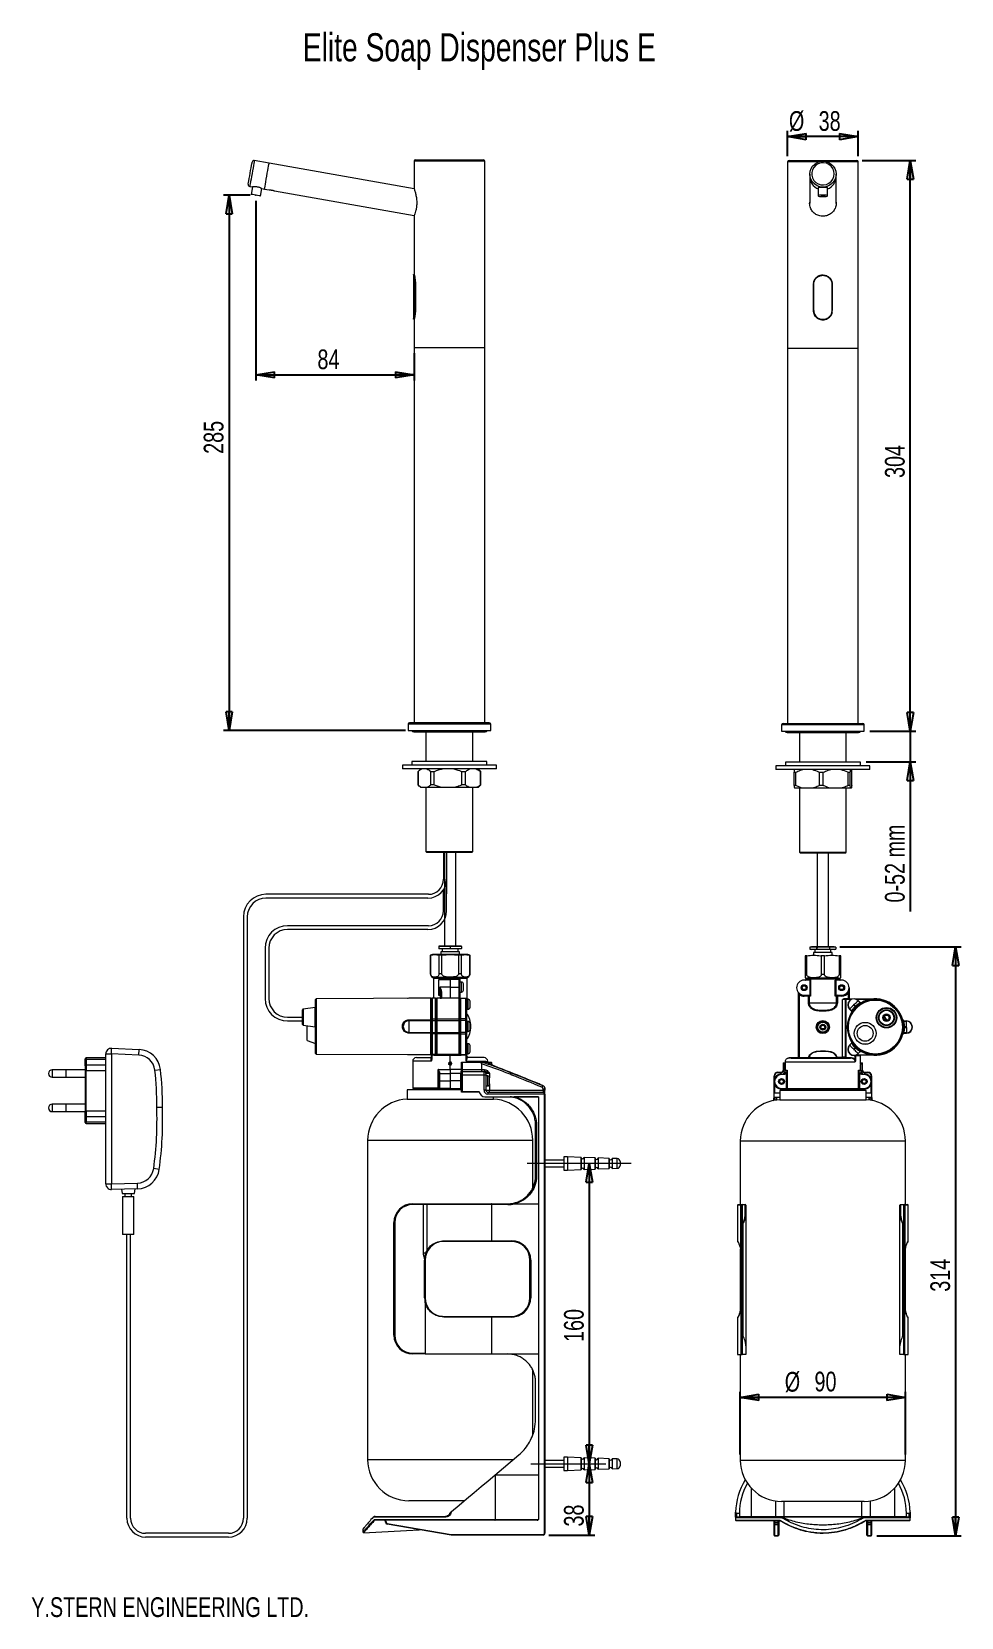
# Model space of a CAD drawing. Header units: millimetres. Extents: x 98 to 924, y 33 to 1441.
import ezdxf

# ---------------------------------------------------------------- set-up
doc = ezdxf.new("R2010")
doc.units = ezdxf.units.MM
doc.header["$LTSCALE"] = 5
doc.header["$PDSIZE"] = -1
doc.linetypes.add('CENTERX2', pattern=[20.32, 12.7, -2.54, 2.54, -2.54])
doc.layers.add('LEVEL0', color=179, linetype='Continuous')
doc.styles.add('SLDTEXTSTYLE0', font='TXT', dxfattribs={"width": 0.75})
doc.dimstyles.new('SLDDIMSTYLE0', dxfattribs={"dimtxt": 17.5, "dimasz": 16.51, "dimexe": 0, "dimexo": 0.0625, "dimgap": 4.375, "dimtad": 1, "dimdec": 0, "dimlfac": 0.6, "dimrnd": 1e-09, "dimzin": 12, "dimdsep": 46, "dimtxsty": 'SLDTEXTSTYLE0', "dimblk1": 'CLOSED', "dimblk2": 'CLOSED', "dimsah": 1, "dimcen": 0.09, "dimadec": 0, "dimazin": 3, "dimtfac": 1, "dimtdec": 0, "dimtofl": 0, "dimtmove": 0, "dimatfit": 3, "dimldrblk": 'CLOSED', "dimfxl": 0, "dimfrac": 2, "dimtolj": 1, "dimtzin": 12, "dimarcsym": 0})
doc.dimstyles.new('SLDDIMSTYLE1', dxfattribs={"dimtxt": 17.5, "dimasz": 16.51, "dimexe": 0, "dimexo": 0.0625, "dimgap": 4.375, "dimtad": 1, "dimdec": 1, "dimlfac": 0.6, "dimrnd": 1e-09, "dimzin": 12, "dimdsep": 46, "dimtxsty": 'SLDTEXTSTYLE0', "dimblk1": 'CLOSED', "dimblk2": 'CLOSED', "dimsah": 1, "dimcen": 0.09, "dimadec": 0, "dimazin": 3, "dimtfac": 1, "dimtdec": 1, "dimtmove": 0, "dimatfit": 0, "dimldrblk": 'CLOSED', "dimfxl": 0, "dimfrac": 2, "dimtolj": 1, "dimtzin": 12, "dimarcsym": 0})

msp = doc.modelspace()

# ---------------------------------------------------------------- texts
at = {"layer": 'LEVEL0', "color": 7, "style": 'SLDTEXTSTYLE0'}
for s, insert, char_height, attachment_point in [('Elite Soap Dispenser Plus E', (495.99, 1439.41), 25, 2), ('Y.STERN ENGINEERING LTD.', (344.73, 50.58), 17.5, 3)]:
    msp.add_mtext(s, dxfattribs=dict(at, insert=insert, char_height=char_height, attachment_point=attachment_point))

# ---------------------------------------------------------------- blocks, each defined once
blk = doc.blocks.new('_CLOSED')
at = {"color": 0, "linetype": 'ByBlock', "lineweight": -2}
for p, q in [((-1, 0.166667), (0, 0)), ((-1, 0.166667), (-1, -0.166667)), ((0, 0), (-1, -0.166667)), ((0, 0), (-1, 0))]:
    blk.add_line(p, q, dxfattribs=at)
blk = doc.blocks.new('_D')
at = {"layer": 'LEVEL0', "color": 7}
for p, q in [((297.5, 1290.6), (297.5, 1131.1)), ((438.1, 1155.3), (438.1, 1131.1)), ((297.5, 1136.1), (438.1, 1136.1))]:
    blk.add_line(p, q, dxfattribs=at)
at = {"layer": 'LEVEL0', "color": 7, "xscale": 16.51, "yscale": 16.51, "rotation": 180.0000000000004}
blk.add_blockref('_CLOSED', (297.5, 1136.1), dxfattribs=at)
at = {"layer": 'LEVEL0', "color": 7, "xscale": 16.51, "yscale": 16.51}
blk.add_blockref('_CLOSED', (438.1, 1136.1), dxfattribs=at)
at = {"layer": 'LEVEL0', "color": 7, "insert": (352.2, 1158.6), "char_height": 17.5, "attachment_point": 1, "style": 'SLDTEXTSTYLE0'}
blk.add_mtext('84', dxfattribs=at)
blk = doc.blocks.new('_D_1')
at = {"layer": 'LEVEL0', "color": 7}
for p, q in [((292.5, 1295.6), (268.8, 1295.6)), ((273.8, 1295.6), (273.8, 820.3)), ((430.3, 820.3), (268.8, 820.3))]:
    blk.add_line(p, q, dxfattribs=at)
at = {"layer": 'LEVEL0', "color": 7, "xscale": 16.51, "yscale": 16.51}
for p, rotation in [((273.8, 1295.6), 90.0000000000004), ((273.8, 820.3), 270.0000000000004)]:
    blk.add_blockref('_CLOSED', p, dxfattribs=dict(at, rotation=rotation))
at = {"layer": 'LEVEL0', "color": 7, "insert": (251.2, 1065.9), "char_height": 17.5, "attachment_point": 1, "rotation": 90, "style": 'SLDTEXTSTYLE0'}
blk.add_mtext('285', dxfattribs=at)
blk = doc.blocks.new('_D_2')
at = {"layer": 'LEVEL0', "color": 7}
for p, q in [((593.7, 169.1), (593.7, 105.8)), ((557.6, 105.8), (598.7, 105.8))]:
    blk.add_line(p, q, dxfattribs=at)
at = {"layer": 'LEVEL0', "color": 7, "xscale": 16.51, "yscale": 16.51}
for p, rotation in [((593.7, 169.1, 27.1), 90.0000000000004), ((593.7, 105.8, 27.1), 270.0000000000004)]:
    blk.add_blockref('_CLOSED', p, dxfattribs=dict(at, rotation=rotation))
at = {"layer": 'LEVEL0', "color": 7, "insert": (571.2, 113.4, 27.1), "char_height": 17.5, "attachment_point": 1, "rotation": 90, "style": 'SLDTEXTSTYLE0'}
blk.add_mtext('38', dxfattribs=at)
blk = doc.blocks.new('_D_3')
at = {"layer": 'LEVEL0', "color": 7}
blk.add_line((593.7, 435.8), (593.7, 169.1), dxfattribs=at)
at = {"layer": 'LEVEL0', "color": 7, "xscale": 16.51, "yscale": 16.51}
for p, rotation in [((593.7, 435.8, 27.1), 90.0000000000004), ((593.7, 169.1, 27.1), 270.0000000000004)]:
    blk.add_blockref('_CLOSED', p, dxfattribs=dict(at, rotation=rotation))
at = {"layer": 'LEVEL0', "color": 7, "insert": (571.2, 277.3, 27.1), "char_height": 17.5, "attachment_point": 1, "rotation": 90, "style": 'SLDTEXTSTYLE0'}
blk.add_mtext('160', dxfattribs=at)
blk = doc.blocks.new('_D_4')
at = {"layer": 'LEVEL0', "color": 7}
for p, q in [((727.8, 177.4), (727.8, 233.1)), ((874.5, 228.1), (727.8, 228.1)), ((874.5, 177.4), (874.5, 233.1))]:
    blk.add_line(p, q, dxfattribs=at)
at = {"layer": 'LEVEL0', "color": 7, "xscale": 16.51, "yscale": 16.51, "rotation": 180.0000000000003}
blk.add_blockref('_CLOSED', (727.8, 228.1, -10.2), dxfattribs=at)
at = {"layer": 'LEVEL0', "color": 7, "xscale": 16.51, "yscale": 16.51}
blk.add_blockref('_CLOSED', (874.5, 228.1, -10.2), dxfattribs=at)
at = {"layer": 'LEVEL0', "color": 7, "char_height": 17.5, "attachment_point": 1, "style": 'SLDTEXTSTYLE0'}
for s, insert in [('%%c', (767.3, 250.7)), ('90', (793.7, 250.9))]:
    blk.add_mtext(s, dxfattribs=dict(at, insert=insert))
blk = doc.blocks.new('_D_5')
at = {"layer": 'LEVEL0', "color": 7}
for p, q in [((769.8, 1330.2), (769.8, 1352.6)), ((832.5, 1330.2), (832.5, 1352.6)), ((832.5, 1347.6), (769.8, 1347.6))]:
    blk.add_line(p, q, dxfattribs=at)
at = {"layer": 'LEVEL0', "color": 7, "xscale": 16.51, "yscale": 16.51, "rotation": 180.0000000000004}
blk.add_blockref('_CLOSED', (769.8, 1347.6, -10.2), dxfattribs=at)
at = {"layer": 'LEVEL0', "color": 7, "xscale": 16.51, "yscale": 16.51}
blk.add_blockref('_CLOSED', (832.5, 1347.6, -10.2), dxfattribs=at)
at = {"layer": 'LEVEL0', "color": 7, "char_height": 17.5, "attachment_point": 1, "style": 'SLDTEXTSTYLE0'}
for s, insert in [('%%c', (771, 1370.2)), ('38', (797.4, 1370.2))]:
    blk.add_mtext(s, dxfattribs=dict(at, insert=insert))
blk = doc.blocks.new('_D_6')
at = {"layer": 'LEVEL0', "color": 7}
for p, q in [((836.2, 1326.4), (883.8, 1326.4)), ((878.8, 819.8), (878.8, 1326.4)), ((842.8, 819.8), (883.8, 819.8))]:
    blk.add_line(p, q, dxfattribs=at)
at = {"layer": 'LEVEL0', "color": 7, "xscale": 16.51, "yscale": 16.51}
for p, rotation in [((878.8, 1326.4, -10.2), 90.0000000000004), ((878.8, 819.8, -10.2), 270.0000000000004)]:
    blk.add_blockref('_CLOSED', p, dxfattribs=dict(at, rotation=rotation))
at = {"layer": 'LEVEL0', "color": 7, "insert": (856.3, 1044.5), "char_height": 17.5, "attachment_point": 1, "rotation": 90, "style": 'SLDTEXTSTYLE0'}
blk.add_mtext('304', dxfattribs=at)
blk = doc.blocks.new('_D_7')
at = {"layer": 'LEVEL0', "color": 7}
for p, q in [((878.8, 819.8), (878.8, 851.5)), ((842.8, 819.8), (883.8, 819.8)), ((878.8, 819.8), (878.8, 792.3)), ((839.5, 792.3), (883.8, 792.3)), ((878.8, 792.3), (878.8, 659.6))]:
    blk.add_line(p, q, dxfattribs=at)
at = {"layer": 'LEVEL0', "color": 7, "xscale": 16.51, "yscale": 16.51}
for p, rotation in [((878.8, 819.8, -10.2), 270.0000000000004), ((878.8, 792.3, -10.2), 90.0000000000004)]:
    blk.add_blockref('_CLOSED', p, dxfattribs=dict(at, rotation=rotation))
at = {"layer": 'LEVEL0', "color": 7, "insert": (856.3, 667.5), "char_height": 17.5, "attachment_point": 1, "rotation": 90, "style": 'SLDTEXTSTYLE0'}
blk.add_mtext('0-52 mm', dxfattribs=at)
blk = doc.blocks.new('_D_8')
at = {"layer": 'LEVEL0', "color": 7}
for p, q in [((816.2, 628.2), (924.1, 628.2)), ((919.1, 628.2), (919.1, 105.2)), ((849, 105.2), (924.1, 105.2))]:
    blk.add_line(p, q, dxfattribs=at)
at = {"layer": 'LEVEL0', "color": 7, "xscale": 16.51, "yscale": 16.51}
for p, rotation in [((919.1, 628.2, -10.2), 90.0000000000004), ((919.1, 105.2, -10.2), 270.0000000000004)]:
    blk.add_blockref('_CLOSED', p, dxfattribs=dict(at, rotation=rotation))
at = {"layer": 'LEVEL0', "color": 7, "insert": (896.6, 321.9, -10.2), "char_height": 17.5, "attachment_point": 1, "rotation": 90, "style": 'SLDTEXTSTYLE0'}
blk.add_mtext('314', dxfattribs=at)

# ---------------------------------------------------------------- dimensions: what is measured, and where the dimension line sits
at = {"layer": 'LEVEL0', "color": 7}
for base, p1, p2, text, picture, middle in [((769.82, 1347.61), (832.49, 1325.19), (769.82, 1325.19), '%%c<>', '_D_5', (797.09, 1347.61)), ((727.82, 228.1), (874.49, 172.39), (727.82, 172.39), '%%c90', '_D_4', (793.45, 228.1))]:
    dim = msp.add_linear_dim(base=base, p1=p1, p2=p2, text=text, dimstyle='SLDDIMSTYLE0', dxfattribs=at)
    dim.commit()
    dim.dimension.update_dxf_attribs({"geometry": picture, "text_midpoint": middle, "dimtype": 160})
for base, p1, p2, picture, middle in [((878.82, 1326.44), (837.82, 819.77), (831.24, 1326.44), '_D_6', (878.82, 1063.92)), ((273.8, 820.34), (297.46, 1295.58), (435.28, 820.34), '_D_1', (273.8, 1085.31)), ((919.11, 105.25), (811.15, 628.23), (843.99, 105.25), '_D_8', (919.11, 348.45)), ((593.71, 169.13), (630.98, 435.79), (608.48, 169.13), '_D_3', (593.71, 303.85)), ((593.71, 105.79), (608.48, 169.13), (552.65, 105.79), '_D_2', (593.71, 133.4))]:
    dim = msp.add_linear_dim(base=base, p1=p1, p2=p2, angle=90, dimstyle='SLDDIMSTYLE0', dxfattribs=at)
    dim.commit()
    dim.dimension.update_dxf_attribs({"geometry": picture, "text_midpoint": middle, "dimtype": 160})
dim = msp.add_linear_dim(base=(438.11, 1136.08), p1=(297.46, 1295.58), p2=(438.11, 1160.34), dimstyle='SLDDIMSTYLE0', dxfattribs=at)
dim.commit()
dim.dimension.update_dxf_attribs({"geometry": '_D', "text_midpoint": (365.08, 1136.08), "dimtype": 160})
dim = msp.add_linear_dim(base=(878.82, 792.27), p1=(837.82, 819.77), p2=(834.49, 792.27), angle=90, text='0-52 mm', dimstyle='SLDDIMSTYLE1', dxfattribs=at)
dim.commit()
dim.dimension.update_dxf_attribs({"geometry": '_D_7', "text_midpoint": (878.82, 715.91), "dimtype": 160})

# ---------------------------------------------------------------- linework, layer by layer
at = {"color": 7, "linetype": 'Continuous', "lineweight": 15}
for p, q in [((309.24, 1323.97), (296.11, 1326.29)), ((438.11, 1301.25), (309.24, 1323.97)), ((438.11, 1325.76), (438.11, 1301.33)), ((439.36, 1327.01), (469.44, 1327.01)), ((469.44, 1327.01), (499.53, 1327.01)), ((500.78, 1160.34), (500.78, 1325.76)), ((769.82, 1325.19), (769.82, 1159.77)), ((771.07, 1326.44), (831.24, 1326.44)), ((832.49, 1159.77), (832.49, 1325.19)), ((789.49, 1314.23), (789.49, 1311.91)), ((789.49, 1311.91), (789.49, 1288.44)), ((812.82, 1311.91), (812.82, 1314.23)), ((812.82, 1288.21), (812.82, 1311.91)), ((292.06, 1303.31), (294.52, 1302.87)), ((294.52, 1302.87), (293.36, 1296.31)), ((301.57, 1294.86), (302.73, 1301.43)), ((302.73, 1301.43), (305.19, 1300.99)), ((305.19, 1300.99), (309.29, 1300.27)), ((314.18, 1299.41), (438.11, 1277.55)), ((796.99, 1302.34), (796.99, 1295.02)), ((800.19, 1295.31), (799.23, 1295.02)), ((802.12, 1295.31), (800.19, 1295.31)), ((800.19, 1295.31), (800.19, 1294.73)), ((803.08, 1295.02), (802.12, 1295.31)), ((802.12, 1295.31), (802.12, 1294.73)), ((805.32, 1295.02), (805.32, 1302.34)), ((789.4, 1287.89), (789.49, 1289.27)), ((799.23, 1295.02), (800.19, 1294.73)), ((800.19, 1294.73), (802.12, 1294.73)), ((802.12, 1294.73), (803.08, 1295.02)), ((812.82, 1289.27), (812.9, 1287.89)), ((438.11, 1277.55), (438.11, 1225.34)), ((437.44, 1225.04), (437.44, 1185.64)), ((438.11, 1225.34), (437.73, 1225.34)), ((439.24, 1217.01), (439.24, 1193.67)), ((792.96, 1217.93), (792.82, 1216.44)), ((792.82, 1193.11), (792.82, 1216.44)), ((807.14, 1222.11), (809.06, 1218.81)), ((809.06, 1218.81), (809.41, 1216.44)), ((809.13, 1218.84), (809.49, 1216.44)), ((809.49, 1216.44), (809.49, 1193.11)), ((437.44, 1185.68), (437.48, 1185.87)), ((437.73, 1185.34), (438.11, 1185.34)), ((438.11, 1185.34), (438.11, 1160.34)), ((793.18, 1190.69), (792.82, 1193.11)), ((792.9, 1193.11), (793.25, 1190.73)), ((793.35, 1190.56), (793.21, 1190.98)), ((793.25, 1190.73), (795.18, 1187.43)), ((807.11, 1187.27), (807.09, 1187.27)), ((809.33, 1191.49), (809.49, 1193.11)), ((438.11, 1160.34), (438.11, 827.01)), ((438.11, 1160.34), (469.44, 1160.34)), ((469.44, 1160.34), (500.78, 1160.34)), ((500.78, 827.01), (500.78, 1160.34)), ((769.82, 1159.77), (769.82, 826.44)), ((769.82, 1159.77), (832.49, 1159.77)), ((832.49, 826.44), (832.49, 1159.77)), ((432.78, 825.76), (432.78, 820.34)), ((432.78, 820.34), (506.11, 820.34)), ((504.86, 827.01), (434.03, 827.01)), ((437.78, 819.17), (501.11, 819.17)), ((448.61, 819.17), (448.61, 792.84)), ((490.28, 792.84), (490.28, 819.17)), ((506.11, 820.34), (506.11, 825.76)), ((764.49, 825.19), (764.49, 819.77)), ((764.49, 819.77), (801.15, 819.77)), ((765.74, 826.44), (836.57, 826.44)), ((769.49, 818.61), (832.82, 818.61)), ((780.32, 818.61), (780.32, 792.27)), ((801.15, 819.77), (837.82, 819.77)), ((821.99, 792.27), (821.99, 818.61)), ((837.82, 819.77), (837.82, 825.19)), ((427.78, 789.51), (427.78, 786.17)), ((511.11, 789.51), (427.78, 789.51)), ((436.11, 792.84), (436.11, 789.51)), ((502.78, 792.84), (436.11, 792.84)), ((502.78, 789.51), (502.78, 792.84)), ((511.11, 786.17), (511.11, 789.51)), ((759.49, 788.94), (759.49, 785.61)), ((764.28, 788.94), (759.49, 788.94)), ((842.82, 788.94), (764.28, 788.94)), ((767.82, 792.27), (767.82, 788.94)), ((834.49, 792.27), (767.82, 792.27)), ((834.49, 788.94), (834.49, 792.27)), ((842.82, 785.61), (842.82, 788.94)), ((488.85, 786.17), (427.78, 786.17)), ((443.94, 786.17), (441.53, 783.76)), ((441.53, 783.76), (441.53, 771.92)), ((441.53, 771.92), (441.53, 783.76)), ((441.53, 783.76), (441.53, 783.76)), ((452.86, 783.76), (455.78, 783.76)), ((452.86, 771.92), (452.86, 783.76)), ((455.78, 771.92), (455.78, 783.76)), ((480.6, 783.76), (483.7, 783.76)), ((480.6, 771.92), (480.6, 783.76)), ((483.7, 771.92), (483.7, 783.76)), ((511.11, 786.17), (488.85, 786.17)), ((497.36, 783.76), (494.94, 786.17)), ((497.18, 771.92), (497.18, 783.76)), ((497.18, 783.76), (497.36, 783.76)), ((497.36, 771.92), (497.36, 783.76)), ((842.82, 785.61), (759.49, 785.61)), ((775.56, 783.19), (777.15, 783.19)), ((775.56, 771.36), (775.56, 783.19)), ((777.15, 771.36), (777.15, 783.19)), ((798.02, 783.19), (801.5, 783.19)), ((798.02, 771.36), (798.02, 783.19)), ((801.5, 771.36), (801.5, 783.19)), ((823.61, 771.36), (823.61, 783.19)), ((823.61, 783.19), (825.5, 783.19)), ((825.5, 771.36), (825.5, 783.19)), ((826.74, 771.36), (826.74, 783.19)), ((441.53, 771.92), (443.94, 769.51)), ((441.53, 771.92), (441.53, 771.92)), ((444.9, 769.51), (443.94, 769.51)), ((449.49, 769.51), (444.9, 769.51)), ((448.61, 769.51), (448.61, 712.84)), ((463.17, 769.51), (449.49, 769.51)), ((455.78, 771.92), (452.86, 771.92)), ((473.21, 769.51), (463.17, 769.51)), ((487.71, 769.51), (473.21, 769.51)), ((483.7, 771.92), (480.6, 771.92)), ((493.17, 769.51), (487.71, 769.51)), ((490.28, 712.84), (490.28, 769.51)), ((494.94, 769.51), (493.17, 769.51)), ((494.94, 769.51), (497.36, 771.92)), ((497.36, 771.92), (497.18, 771.92)), ((777.15, 771.36), (775.56, 771.36)), ((783.37, 768.94), (775.93, 768.94)), ((780.32, 768.94), (780.32, 712.27)), ((791.81, 768.94), (783.37, 768.94)), ((808.08, 768.94), (791.81, 768.94)), ((801.5, 771.36), (798.02, 771.36)), ((817.03, 768.94), (808.08, 768.94)), ((825.87, 768.94), (817.03, 768.94)), ((821.99, 712.27), (821.99, 768.94)), ((825.5, 771.36), (823.61, 771.36)), ((826.37, 768.94), (825.87, 768.94)), ((448.61, 712.84), (449.44, 712.01)), ((448.61, 712.84), (490.28, 712.84)), ((489.44, 712.01), (449.44, 712.01)), ((465.15, 712.01), (465.15, 628.79)), ((475.15, 628.79), (475.15, 712.01)), ((489.44, 712.01), (490.28, 712.84)), ((780.32, 712.27), (781.15, 711.44)), ((780.32, 712.27), (801.15, 712.27)), ((801.15, 711.44), (781.15, 711.44)), ((796.15, 711.44), (796.15, 628.23)), ((801.15, 712.27), (821.99, 712.27)), ((821.15, 711.44), (801.15, 711.44)), ((806.15, 628.23), (806.15, 711.44)), ((821.15, 711.44), (821.99, 712.27)), ((454.48, 621.29), (452.65, 620.8)), ((452.65, 620.8), (452.65, 604.13)), ((452.71, 620.8), (452.65, 620.8)), ((452.71, 604.13), (452.71, 620.8)), ((462.31, 621.29), (454.48, 621.29)), ((460.15, 628.38), (465.15, 628.79)), ((460.15, 628.79), (460.15, 628.38)), ((465.15, 628.79), (460.15, 628.79)), ((460.15, 628.38), (460.15, 626.71)), ((465.15, 626.29), (460.15, 626.71)), ((460.15, 626.71), (460.15, 626.29)), ((465.15, 626.29), (460.15, 626.29)), ((462.69, 620.8), (460.16, 620.8)), ((460.16, 620.8), (460.16, 604.13)), ((461.81, 623.79), (461.81, 621.29)), ((478.48, 623.79), (461.81, 623.79)), ((485.81, 621.29), (462.31, 621.29)), ((462.69, 604.13), (462.69, 620.8)), ((463.06, 626.29), (463.06, 623.79)), ((465.15, 628.79), (470.15, 628.38)), ((475.15, 628.79), (465.15, 628.79)), ((470.15, 626.71), (465.15, 626.29)), ((475.15, 626.29), (465.15, 626.29)), ((470.15, 628.38), (475.15, 628.79)), ((470.15, 628.38), (470.15, 626.71)), ((475.15, 626.29), (470.15, 626.71)), ((475.15, 628.79), (480.15, 628.38)), ((480.15, 628.79), (475.15, 628.79)), ((480.15, 626.71), (475.15, 626.29)), ((480.15, 626.29), (475.15, 626.29)), ((477.23, 623.79), (477.23, 626.29)), ((477.6, 620.8), (477.6, 604.13)), ((480.13, 620.8), (477.6, 620.8)), ((478.48, 621.29), (478.48, 623.79)), ((480.13, 604.13), (480.13, 620.8)), ((480.15, 628.38), (480.15, 628.79)), ((480.15, 628.38), (480.15, 626.71)), ((480.15, 626.29), (480.15, 626.71)), ((487.65, 620.8), (485.81, 621.29)), ((487.65, 620.8), (487.58, 620.8)), ((487.58, 620.8), (487.58, 604.13)), ((487.65, 604.13), (487.65, 620.8)), ((785.32, 620.23), (785.32, 603.56)), ((786.78, 620.23), (785.32, 620.23)), ((786.78, 603.56), (786.78, 620.23)), ((791.15, 628.23), (789.61, 627.81)), ((789.61, 627.81), (792.49, 628.23)), ((789.61, 627.81), (789.61, 626.14)), ((789.61, 626.14), (791.15, 625.73)), ((792.49, 625.73), (789.61, 626.14)), ((792.49, 628.23), (791.15, 628.23)), ((792.49, 625.73), (791.15, 625.73)), ((792.49, 628.23), (795.38, 627.81)), ((801.15, 628.23), (792.49, 628.23)), ((795.38, 626.14), (792.49, 625.73)), ((801.15, 625.73), (792.49, 625.73)), ((792.82, 623.23), (792.82, 620.67)), ((809.49, 623.23), (792.82, 623.23)), ((794.07, 625.73), (794.07, 623.23)), ((795.38, 627.81), (795.38, 626.14)), ((799.69, 620.23), (799.69, 603.56)), ((802.62, 620.23), (799.69, 620.23)), ((801.15, 628.23), (806.93, 627.81)), ((809.81, 628.23), (801.15, 628.23)), ((806.93, 626.14), (801.15, 625.73)), ((809.81, 625.73), (801.15, 625.73)), ((802.62, 603.56), (802.62, 620.23)), ((806.93, 627.81), (809.81, 628.23)), ((806.93, 627.81), (806.93, 626.14)), ((809.81, 625.73), (806.93, 626.14)), ((808.24, 623.23), (808.24, 625.73)), ((809.49, 620.65), (809.49, 623.23)), ((809.81, 628.23), (812.7, 627.81)), ((811.15, 628.23), (809.81, 628.23)), ((812.7, 626.14), (809.81, 625.73)), ((811.15, 625.73), (809.81, 625.73)), ((812.7, 627.81), (811.15, 628.23)), ((811.15, 625.73), (812.7, 626.14)), ((812.7, 627.81), (812.7, 626.14)), ((815.53, 620.23), (815.53, 603.56)), ((816.99, 620.23), (815.53, 620.23)), ((816.99, 603.56), (816.99, 620.23)), ((455.15, 599.96), (455.15, 582.46)), ((463.06, 600.79), (455.98, 600.79)), ((455.98, 600.79), (470.15, 600.79)), ((459.98, 599.13), (460.15, 599.13)), ((460.15, 585.79), (460.15, 599.13)), ((460.15, 599.13), (470.15, 599.13)), ((484.31, 600.79), (463.06, 600.79)), ((470.15, 600.79), (484.31, 600.79)), ((470.15, 599.96), (470.15, 600.79)), ((470.15, 599.96), (470.15, 599.63)), ((470.15, 599.13), (470.15, 599.63)), ((477.98, 599.13), (470.15, 599.13)), ((470.15, 599.13), (470.15, 592.46)), ((470.15, 592.46), (470.15, 582.96)), ((478.48, 598.63), (478.48, 592.46)), ((480.15, 596.88), (478.48, 596.88)), ((478.48, 592.46), (478.48, 583.25)), ((481.81, 589.71), (481.81, 595.21)), ((485.15, 581.66), (485.15, 599.96)), ((789.31, 598.56), (784.49, 598.56)), ((786.15, 599.39), (786.15, 599.06)), ((813.42, 600.23), (786.99, 600.23)), ((786.99, 600.23), (815.32, 600.23)), ((812.19, 598.56), (812.56, 598.56)), ((817.82, 598.56), (812.56, 598.56)), ((815.32, 600.23), (813.42, 600.23)), ((816.15, 599.39), (816.15, 599.06)), ((816.15, 599.39), (816.15, 598.56)), ((350.48, 557.46), (350.48, 581.42)), ((452.98, 582.46), (350.98, 581.92)), ((452.97, 582.65), (433.44, 582.48)), ((453.48, 582.15), (453.48, 581.96)), ((453.48, 563.97), (453.48, 581.96)), ((457.15, 582.46), (453.98, 582.46)), ((457.15, 582.46), (457.48, 582.46)), ((457.48, 582.46), (458.31, 582.46)), ((457.65, 581.96), (457.65, 563.97)), ((457.81, 563.97), (457.81, 581.96)), ((477.98, 582.46), (458.31, 582.46)), ((460.15, 585.79), (460.98, 585.79)), ((461.81, 583.13), (461.81, 588.19)), ((461.81, 582.96), (461.81, 583.13)), ((470.15, 582.63), (462.31, 582.63)), ((470.15, 582.63), (470.15, 582.96)), ((478.61, 582.63), (470.15, 582.63)), ((470.15, 582.46), (470.15, 582.63)), ((477.98, 582.46), (478.81, 582.46)), ((478.48, 588.04), (480.15, 588.04)), ((478.48, 582.96), (478.48, 583.29)), ((478.48, 581.96), (478.48, 563.97)), ((478.8, 582.49), (478.61, 582.63)), ((478.65, 563.97), (478.65, 581.96)), ((478.81, 582.46), (479.15, 582.46)), ((479.15, 582.46), (483.98, 582.46)), ((484.48, 581.96), (484.48, 563.97)), ((486.15, 581.66), (484.48, 581.66)), ((487.81, 574.49), (487.81, 579.99)), ((779.49, 529.96), (779.49, 585.89)), ((784.49, 585.23), (788.88, 585.23)), ((813.43, 585.23), (817.82, 585.23)), ((820.89, 581.89), (821.65, 581.89)), ((821.15, 530.23), (821.15, 581.39)), ((821.65, 581.89), (827.28, 581.89)), ((824.15, 582.06), (823.82, 582.06)), ((824.49, 587.62), (824.49, 582.39)), ((830.15, 581.89), (847.82, 581.89)), ((832.49, 580.32), (834.22, 578.52)), ((834.3, 578.68), (832.61, 580.43)), ((338.98, 559.22), (338.98, 572.36)), ((350.05, 574.35), (339.41, 572.86)), ((453.48, 562.38), (453.48, 563.97)), ((457.65, 563.97), (457.65, 562.38)), ((457.81, 562.38), (457.81, 563.97)), ((478.48, 563.97), (478.48, 562.38)), ((478.65, 562.38), (478.65, 563.97)), ((484.48, 572.82), (486.15, 572.82)), ((484.48, 563.97), (484.48, 562.38)), ((824.82, 572.91), (826.52, 571.16)), ((826.68, 571.24), (824.95, 573.03)), ((857.82, 562.92), (855.77, 566.6)), ((339.41, 558.73), (350.05, 557.23)), ((342.98, 544.86), (342.98, 558.23)), ((350.48, 533.5), (350.48, 557.46)), ((428.48, 557.22), (428.48, 557.7)), ((433.44, 562.7), (452.97, 562.87)), ((433.44, 552.22), (452.97, 552.05)), ((453.48, 552.54), (453.48, 562.38)), ((453.48, 550.95), (453.48, 552.54)), ((453.48, 532.96), (453.48, 550.95)), ((453.98, 562.88), (457.15, 562.88)), ((453.98, 552.04), (457.15, 552.04)), ((457.65, 562.38), (457.65, 552.54)), ((457.65, 552.54), (457.65, 550.95)), ((457.65, 550.95), (457.65, 532.96)), ((457.81, 552.54), (457.81, 562.38)), ((457.81, 550.95), (457.81, 552.54)), ((457.81, 532.96), (457.81, 550.95)), ((458.31, 562.88), (477.98, 562.88)), ((458.31, 552.04), (477.98, 552.04)), ((478.48, 562.38), (478.48, 552.54)), ((478.48, 552.54), (478.48, 550.95)), ((478.48, 550.95), (478.48, 532.96)), ((478.65, 552.54), (478.65, 562.38)), ((478.65, 550.95), (478.65, 552.54)), ((478.65, 532.96), (478.65, 550.95)), ((483.98, 562.88), (479.15, 562.88)), ((483.98, 552.04), (479.15, 552.04)), ((484.48, 562.38), (484.48, 552.54)), ((486.15, 561.88), (484.48, 561.88)), ((484.48, 553.04), (486.15, 553.04)), ((484.48, 552.54), (484.48, 550.95)), ((484.48, 550.95), (484.48, 532.96)), ((487.81, 554.71), (487.81, 560.21)), ((872.82, 562.13), (875.32, 562.13)), ((875.32, 551.65), (872.82, 551.65)), ((875.32, 562.3), (872.89, 562.3)), ((872.89, 551.48), (875.32, 551.48)), ((873.53, 562.31), (875.32, 562.31)), ((875.32, 551.48), (873.53, 551.48)), ((169.38, 538.07), (193.81, 536.98)), ((342.98, 544.86), (350.48, 542.19)), ((486.15, 542.09), (484.48, 542.09)), ((487.81, 534.93), (487.81, 540.43)), ((826.52, 542.62), (824.82, 540.87)), ((824.95, 540.75), (826.68, 542.55)), ((834.22, 535.27), (832.49, 533.47)), ((832.61, 533.35), (834.3, 535.1)), ((145.82, 522.6), (145.82, 527.51)), ((164.15, 529.57), (146.65, 529.57)), ((164.15, 417.73), (164.15, 533.07)), ((350.98, 533), (452.98, 532.46)), ((433.44, 532.44), (452.97, 532.26)), ((436.81, 526.51), (436.81, 502.96)), ((453.48, 532.96), (453.48, 532.76)), ((453.48, 528.52), (453.48, 531.96)), ((457.15, 532.46), (453.98, 532.46)), ((455.35, 532.37), (455.36, 532.38)), ((456.48, 532.29), (470.15, 532.29)), ((457.48, 532.46), (457.15, 532.46)), ((458.31, 532.46), (457.48, 532.46)), ((477.98, 532.46), (458.31, 532.46)), ((468.98, 524.96), (468.98, 524.13)), ((469.81, 524.13), (468.98, 524.13)), ((470.15, 525.79), (469.81, 525.79)), ((470.15, 524.13), (469.81, 524.13)), ((469.81, 523.29), (470.15, 523.29)), ((470.15, 532.29), (470.15, 532.46)), ((470.15, 531.79), (470.15, 532.29)), ((470.15, 532.29), (479.81, 532.29)), ((470.15, 525.79), (470.15, 531.79)), ((470.15, 525.79), (470.48, 525.79)), ((470.15, 525.79), (470.15, 524.13)), ((470.15, 524.13), (470.48, 524.13)), ((470.48, 523.29), (470.15, 523.29)), ((470.15, 519.13), (470.15, 523.29)), ((470.48, 524.13), (471.31, 524.13)), ((471.31, 524.96), (471.31, 524.13)), ((478.81, 532.46), (477.98, 532.46)), ((479.15, 532.46), (478.81, 532.46)), ((479.15, 532.46), (483.98, 532.46)), ((480.15, 525.79), (480.38, 525.79)), ((480.15, 519.13), (480.15, 525.79)), ((480.38, 525.79), (503.16, 525.79)), ((480.79, 525.72), (498.99, 525.72)), ((484.48, 533.26), (486.15, 533.26)), ((484.48, 531.96), (484.48, 528.64)), ((497.94, 524.37), (497.94, 519.13)), ((503.16, 525.79), (504.37, 525.79)), ((503.48, 525.79), (503.48, 526.49)), ((504.37, 525.79), (506.81, 525.79)), ((506.98, 523.31), (506.98, 525.07)), ((509.78, 522.11), (509.77, 522.09)), ((765.87, 525.16), (765.87, 518.56)), ((765.95, 525.23), (766.37, 525.23)), ((766.37, 525.23), (767.82, 525.23)), ((767.82, 518.56), (767.82, 526.2)), ((767.82, 518.56), (767.82, 526.18)), ((779.49, 529.54), (771.15, 529.54)), ((779.49, 529.47), (779.49, 529.96)), ((818.65, 529.46), (813.55, 529.46)), ((813.7, 530.29), (818.65, 530.29)), ((818.65, 529.46), (818.65, 530.29)), ((847.82, 531.89), (830.88, 531.89)), ((831.01, 531.73), (833.99, 531.73)), ((831.26, 531.8), (831.28, 531.81)), ((831.28, 531.79), (831.3, 531.8)), ((834.47, 524.39), (834.47, 523.56)), ((834.49, 525.23), (834.49, 531.23)), ((834.49, 525.23), (835.94, 525.23)), ((834.49, 525.23), (834.49, 525.23)), ((834.49, 518.56), (834.49, 522.73)), ((834.49, 522.73), (834.49, 522.73)), ((835.94, 525.23), (836.36, 525.23)), ((836.44, 518.56), (836.44, 525.17)), ((129.15, 518.98), (116.65, 518.98)), ((116.65, 512.32), (129.15, 512.32)), ((129.15, 515.65), (129.15, 518.98)), ((145.82, 518.9), (129.15, 518.9)), ((129.15, 512.32), (129.15, 515.65)), ((129.15, 512.4), (145.82, 512.4)), ((145.82, 518.47), (145.82, 482.33)), ((460.15, 509.13), (460.15, 515.29)), ((460.15, 502.96), (460.15, 509.13)), ((460.65, 515.79), (470.15, 515.79)), ((470.15, 519.13), (470.15, 515.79)), ((479.65, 515.79), (470.15, 515.79)), ((470.15, 515.79), (470.15, 509.13)), ((470.15, 509.13), (470.15, 502.46)), ((480.15, 514.13), (480.15, 516.96)), ((480.15, 499.13), (480.15, 514.13)), ((480.65, 517.46), (500.15, 517.46)), ((500.15, 517.46), (500.43, 517.46)), ((501.81, 515.79), (501.81, 514.13)), ((501.81, 514.13), (501.81, 500.79)), ((503.48, 513.54), (501.81, 513.54)), ((505.15, 506.38), (505.15, 511.88)), ((757.82, 499.06), (757.82, 513.56)), ((761.15, 516.89), (764.11, 516.89)), ((764.49, 515.23), (765.74, 515.23)), ((836.57, 515.23), (837.82, 515.23)), ((838.19, 516.89), (841.15, 516.89)), ((844.49, 513.56), (844.49, 499.06)), ((431.81, 501.29), (431.81, 492.92)), ((480.15, 501.29), (431.81, 501.29)), ((431.81, 492.92), (452.86, 492.92)), ((459.74, 502.46), (437.31, 502.46)), ((439.31, 502.46), (439.31, 501.29)), ((452.86, 492.92), (508.48, 492.92)), ((460.65, 502.46), (459.74, 502.46)), ((470.15, 502.46), (460.65, 502.46)), ((470.15, 502.46), (479.65, 502.46)), ((480.15, 502.46), (479.65, 502.46)), ((495.98, 499.13), (480.15, 499.13)), ((500.91, 494.96), (524.75, 494.96)), ((501.81, 504.71), (503.48, 504.71)), ((503.48, 499.13), (552.65, 499.13)), ((508.48, 492.92), (508.48, 494.96)), ((548.48, 494.96), (548.48, 399.96)), ((554.31, 501.92), (554.31, 500.79)), ((554.31, 497.46), (554.31, 500.79)), ((554.31, 497.46), (554.31, 107.46)), ((757.81, 494.34), (757.82, 494.36)), ((757.82, 494.39), (757.82, 499.06)), ((762.82, 494.39), (757.82, 494.39)), ((758.32, 498.56), (762.82, 498.56)), ((760.29, 494.27), (758.64, 494.27)), ((760.32, 494.39), (760.29, 494.27)), ((760.29, 491.86), (760.32, 494.39)), ((762.82, 500.73), (762.82, 492.35)), ((839.49, 500.73), (762.82, 500.73)), ((768.75, 501.89), (764.49, 501.89)), ((770.02, 501.89), (768.75, 501.89)), ((769.18, 501.89), (769.18, 500.73)), ((832.29, 501.89), (770.02, 501.89)), ((770.32, 501.89), (770.32, 500.73)), ((831.99, 500.73), (831.99, 501.89)), ((833.56, 501.89), (832.29, 501.89)), ((833.13, 501.89), (833.13, 500.73)), ((837.82, 501.89), (833.56, 501.89)), ((839.49, 492.35), (839.49, 500.73)), ((839.49, 498.56), (843.99, 498.56)), ((844.49, 494.39), (839.49, 494.39)), ((841.99, 494.39), (842.02, 492.14)), ((841.99, 494.39), (842.02, 494.27)), ((843.67, 494.27), (842.02, 494.27)), ((844.49, 499.06), (844.49, 494.39)), ((129.15, 488.48), (116.65, 488.48)), ((116.65, 481.82), (129.15, 481.82)), ((129.15, 485.15), (129.15, 488.48)), ((145.82, 488.4), (129.15, 488.4)), ((129.15, 481.82), (129.15, 485.15)), ((129.15, 481.9), (145.82, 481.9)), ((762.82, 492.35), (835.37, 492.35)), ((835.37, 492.35), (839.49, 492.35)), ((145.82, 473.29), (145.82, 478.2)), ((146.65, 471.23), (164.15, 471.23)), ((545.98, 424.96), (545.98, 469.96)), ((396.81, 456.29), (396.81, 172.96)), ((543.48, 414.11), (543.48, 456.29)), ((727.82, 455.73), (727.82, 399.39)), ((874.49, 399.39), (874.49, 455.73)), ((570.98, 438.71), (554.31, 438.71)), ((574.31, 441.63), (570.98, 441.63)), ((570.98, 441.63), (570.98, 429.96)), ((586.31, 441.21), (574.31, 441.63)), ((574.31, 441.63), (574.31, 429.96)), ((586.31, 430.38), (586.31, 441.21)), ((586.31, 441.16), (586.31, 430.42)), ((598.81, 440.77), (588.98, 441.11)), ((588.98, 441.11), (588.98, 435.79)), ((598.81, 430.81), (598.81, 440.77)), ((598.81, 440.72), (598.81, 430.86)), ((611.31, 440.33), (601.48, 440.68)), ((601.48, 440.68), (601.48, 435.79)), ((611.31, 431.25), (611.31, 440.33)), ((611.31, 440.29), (611.31, 431.3)), ((618.57, 440.08), (613.98, 440.24)), ((613.98, 440.24), (613.98, 435.79)), ((620.98, 437.58), (620.98, 434)), ((554.31, 432.88), (570.98, 432.88)), ((570.98, 429.96), (574.31, 429.96)), ((574.31, 429.96), (586.31, 430.38)), ((588.98, 435.79), (588.98, 430.47)), ((588.98, 430.47), (598.81, 430.81)), ((601.48, 435.79), (601.48, 430.91)), ((601.48, 430.91), (611.31, 431.25)), ((613.98, 435.79), (613.98, 431.34)), ((613.98, 431.34), (618.57, 431.5)), ((192.37, 413.3), (169.28, 412.73)), ((178.12, 412.95), (178.68, 409.15)), ((178.68, 409.15), (184.15, 409.15)), ((181.21, 409.15), (181.21, 406.43)), ((184.15, 409.15), (189.63, 409.15)), ((187.1, 406.43), (187.1, 409.15)), ((189.63, 409.15), (190.23, 413.25)), ((544.42, 416.43), (544.27, 415.87)), ((179.09, 406.43), (179.09, 372.7)), ((179.09, 406.43), (184.15, 406.43)), ((184.15, 406.43), (189.22, 406.43)), ((189.22, 372.7), (189.22, 406.43)), ((436.81, 399.96), (446.46, 399.96)), ((446.46, 399.96), (449.4, 399.96)), ((449.4, 399.96), (506.53, 399.96)), ((506.53, 399.96), (520.98, 399.96)), ((527.11, 399.96), (548.48, 399.96)), ((548.48, 399.96), (548.48, 266.63)), ((725.32, 398.73), (725.32, 366.56)), ((725.99, 399.39), (728.91, 399.39)), ((728.65, 382.73), (728.65, 398.73)), ((728.91, 399.39), (729.32, 399.39)), ((729.32, 399.39), (732.15, 399.39)), ((732.82, 398.73), (732.82, 390.16)), ((869.49, 390.16), (869.49, 398.73)), ((870.15, 399.39), (872.99, 399.39)), ((872.99, 399.39), (873.4, 399.39)), ((873.4, 399.39), (876.32, 399.39)), ((873.65, 398.73), (873.65, 382.73)), ((876.99, 366.56), (876.99, 398.73)), ((420.15, 283.29), (420.15, 383.29)), ((422.06, 391.04), (421.54, 389.76)), ((728.65, 282.73), (728.65, 382.73)), ((732.82, 390.16), (732.82, 273.95)), ((869.49, 273.95), (869.49, 390.16)), ((873.65, 382.73), (873.65, 282.73)), ((189.22, 372.7), (179.09, 372.7)), ((506.61, 366.63), (464.58, 366.63)), ((524.31, 366.63), (506.61, 366.63)), ((726.03, 366.06), (725.82, 366.06)), ((448.52, 354.1), (450.22, 358.22)), ((449.8, 357.67), (449.14, 356.24)), ((727.82, 359.64), (727.82, 305.74)), ((728.27, 357.33), (728.43, 355.86)), ((873.88, 355.86), (874.04, 357.33)), ((874.49, 305.79), (874.49, 359.55)), ((447.91, 349.96), (447.91, 316.63)), ((540.98, 316.63), (540.98, 349.96)), ((447.91, 311.96), (447.91, 267.29)), ((464.58, 299.96), (506.61, 299.96)), ((506.61, 299.96), (524.31, 299.96)), ((725.32, 298.89), (725.32, 266.04)), ((876.28, 299.39), (876.49, 299.39)), ((876.99, 266.04), (876.99, 298.89)), ((728.65, 266.73), (728.65, 282.73)), ((873.65, 282.73), (873.65, 266.73)), ((732.82, 273.95), (732.82, 266.06)), ((869.49, 266.06), (869.49, 273.95)), ((445.84, 266.63), (436.81, 266.63)), ((447.91, 266.63), (445.84, 266.63)), ((506.85, 266.63), (520.98, 266.63)), ((548.48, 266.63), (548.48, 159.13)), ((727.82, 266.06), (727.82, 172.39)), ((732.82, 266.06), (729.32, 266.06)), ((872.99, 266.06), (869.49, 266.06)), ((874.49, 172.39), (874.49, 266.06)), ((543.48, 195.01), (543.48, 252.5)), ((545.98, 208.85), (545.98, 241.63)), ((509.87, 159.13), (531.1, 176.94)), ((570.98, 172.04), (554.31, 172.04)), ((574.31, 174.96), (570.98, 174.96)), ((570.98, 174.96), (570.98, 163.29)), ((586.31, 174.54), (574.31, 174.96)), ((574.31, 174.96), (574.31, 163.29)), ((586.31, 163.71), (586.31, 174.54)), ((586.31, 174.49), (586.31, 163.76)), ((598.81, 174.1), (588.98, 174.45)), ((588.98, 174.45), (588.98, 169.13)), ((588.98, 169.13), (588.98, 163.8)), ((598.81, 164.15), (598.81, 174.1)), ((598.81, 174.06), (598.81, 164.19)), ((611.31, 173.67), (601.48, 174.01)), ((601.48, 174.01), (601.48, 169.13)), ((601.48, 169.13), (601.48, 164.24)), ((611.31, 164.58), (611.31, 173.67)), ((611.31, 173.62), (611.31, 164.63)), ((618.57, 173.41), (613.98, 173.57)), ((613.98, 173.57), (613.98, 169.13)), ((613.98, 169.13), (613.98, 164.68)), ((620.98, 170.92), (620.98, 167.34)), ((548.48, 159.13), (548.48, 119.63)), ((554.31, 166.21), (570.98, 166.21)), ((570.98, 163.29), (574.31, 163.29)), ((574.31, 163.29), (586.31, 163.71)), ((588.98, 163.8), (598.81, 164.15)), ((601.48, 164.24), (611.31, 164.58)), ((613.98, 164.68), (618.57, 164.84)), ((453.61, 136.29), (433.48, 136.29)), ((482.66, 136.29), (453.61, 136.29)), ((833.88, 135.73), (764.49, 135.73)), ((837.82, 135.73), (833.88, 135.73)), ((509.82, 119.13), (403.26, 119.13)), ((403.41, 122.46), (465.43, 122.46)), ((412.65, 117.2), (412.65, 117.46)), ((470.84, 105.82), (414.03, 115.55)), ((547.51, 119.13), (509.82, 119.13)), ((723.65, 123.54), (723.65, 119.06)), ((762.77, 118.56), (724.15, 118.56)), ((724.49, 125.23), (726.99, 125.23)), ((724.63, 121.89), (763.42, 121.89)), ((757.82, 116.89), (757.82, 118.06)), ((757.82, 116.63), (757.82, 116.89)), ((757.82, 115.48), (757.82, 116.63)), ((757.82, 105.74), (757.82, 115.48)), ((761.99, 118.56), (761.99, 116.89)), ((761.99, 116.89), (761.99, 116.63)), ((761.99, 116.63), (761.99, 115.48)), ((761.99, 115.48), (761.99, 105.74)), ((763.49, 121.89), (763.8, 121.83)), ((763.57, 121.89), (838.62, 121.89)), ((838.82, 121.89), (838.5, 121.83)), ((838.89, 121.89), (877.68, 121.89)), ((878.15, 118.56), (839.31, 118.56)), ((840.32, 116.89), (840.32, 118.06)), ((840.32, 116.63), (840.32, 116.89)), ((840.32, 115.48), (840.32, 116.63)), ((840.32, 105.74), (840.32, 115.48)), ((844.49, 118.56), (844.49, 116.89)), ((844.49, 116.89), (844.49, 116.63)), ((844.49, 116.63), (844.49, 115.48)), ((844.49, 115.48), (844.49, 105.74)), ((875.32, 125.23), (877.82, 125.23)), ((878.65, 119.06), (878.65, 123.54)), ((392.65, 111.24), (392.65, 108.41)), ((552.65, 105.79), (471.12, 105.79)), ((757.82, 105.73), (757.82, 105.74)), ((761.49, 105.23), (758.32, 105.23)), ((761.99, 105.74), (761.99, 105.73)), ((840.32, 105.73), (840.32, 105.74)), ((843.99, 105.23), (840.82, 105.23)), ((844.49, 105.74), (844.49, 105.73))]:
    msp.add_line(p, q, dxfattribs=at)
at = {"color": 8, "linetype": 'Continuous', "lineweight": 0}
for p, q in [((469.44, 1325.76), (438.11, 1325.76)), ((500.78, 1325.76), (469.44, 1325.76)), ((797.66, 1325.19), (769.82, 1325.19)), ((832.49, 1325.19), (804.65, 1325.19)), ((437.54, 1225.23), (437.58, 1225.06)), ((437.78, 1225.34), (437.81, 1225.16)), ((437.96, 1222.68), (438.28, 1219.38)), ((438.23, 1217.01), (438.23, 1193.67)), ((438.28, 1219.38), (438.35, 1217.01)), ((438.49, 1219.41), (438.56, 1217.01)), ((439.24, 1217.01), (438.56, 1217.01)), ((438.56, 1217.01), (438.56, 1193.67)), ((792.9, 1216.44), (793.03, 1217.91)), ((793.09, 1216.44), (793.22, 1217.87)), ((793.09, 1193.11), (793.09, 1216.44)), ((809.22, 1216.44), (809.22, 1193.11)), ((438.23, 1193.67), (438.2, 1192.12)), ((438.32, 1192.08), (438.35, 1193.67)), ((438.53, 1192.06), (438.56, 1193.67)), ((439.24, 1193.67), (438.56, 1193.67)), ((809.22, 1193.11), (809.07, 1191.56)), ((809.26, 1191.51), (809.41, 1193.11)), ((506.11, 825.76), (432.78, 825.76)), ((837.82, 825.19), (764.49, 825.19)), ((452.71, 604.13), (452.65, 604.13)), ((470.15, 599.96), (455.15, 599.96)), ((459.98, 584.96), (459.98, 599.13)), ((462.69, 604.13), (460.16, 604.13)), ((460.98, 585.79), (460.98, 592.46)), ((470.15, 592.46), (460.98, 592.46)), ((485.15, 599.96), (470.15, 599.96)), ((470.15, 599.63), (478.69, 599.63)), ((470.15, 592.46), (477.98, 592.46)), ((480.13, 604.13), (477.6, 604.13)), ((477.98, 592.46), (477.98, 599.13)), ((477.98, 582.96), (477.98, 592.46)), ((478.48, 592.46), (477.98, 592.46)), ((478.69, 599.63), (478.69, 596.88)), ((480.15, 588.04), (480.15, 596.88)), ((487.65, 604.13), (487.58, 604.13)), ((786.78, 603.56), (785.32, 603.56)), ((816.15, 599.39), (786.15, 599.39)), ((786.15, 599.06), (790.12, 599.06)), ((789.75, 584.89), (789.75, 598.69)), ((790.12, 599.06), (790.12, 584.39)), ((802.62, 603.56), (799.69, 603.56)), ((812.19, 584.39), (812.19, 598.56)), ((812.56, 598.56), (812.56, 584.89)), ((816.99, 603.56), (815.53, 603.56)), ((350.98, 581.92), (350.98, 557.46)), ((433.44, 582.48), (433.44, 582.35)), ((452.97, 582.46), (452.97, 582.65)), ((452.98, 563.5), (452.98, 582.46)), ((453.98, 582.46), (453.98, 564.1)), ((457.15, 564.1), (457.15, 582.46)), ((457.48, 582.46), (457.48, 582.33)), ((457.81, 581.96), (457.65, 581.96)), ((458.31, 582.46), (458.31, 564.1)), ((461.46, 584.96), (459.98, 584.96)), ((461.46, 582.48), (461.46, 584.96)), ((461.81, 584.96), (461.46, 584.96)), ((461.81, 588.19), (462.31, 588.19)), ((462.31, 588.19), (462.31, 582.96)), ((462.31, 582.96), (470.15, 582.96)), ((462.31, 582.96), (462.31, 582.63)), ((462.31, 582.63), (462.31, 582.54)), ((470.15, 582.96), (477.98, 582.96)), ((477.98, 564.1), (477.98, 582.46)), ((478.65, 581.96), (478.48, 581.96)), ((478.69, 588.04), (478.69, 582.55)), ((478.81, 582.46), (478.81, 582.33)), ((479.15, 582.46), (479.15, 564.1)), ((483.98, 564.1), (483.98, 582.46)), ((486.15, 572.82), (486.15, 581.66)), ((779.99, 585.89), (779.49, 585.89)), ((779.99, 585.89), (779.99, 529.96)), ((784.49, 584.39), (784.49, 585.23)), ((788.24, 584.39), (784.49, 584.39)), ((788.24, 584.39), (788.24, 585.23)), ((788.24, 584.39), (788.92, 584.39)), ((788.24, 578.56), (788.24, 584.39)), ((788.24, 578.56), (788.92, 578.56)), ((788.92, 584.39), (788.92, 578.56)), ((790.12, 584.39), (788.92, 584.39)), ((788.92, 578.56), (813.38, 578.56)), ((813.38, 584.39), (812.19, 584.39)), ((813.38, 578.56), (813.38, 584.39)), ((814.06, 584.39), (813.38, 584.39)), ((814.06, 578.56), (813.38, 578.56)), ((814.06, 584.39), (814.06, 585.23)), ((817.82, 584.39), (814.06, 584.39)), ((814.06, 584.39), (814.06, 578.56)), ((817.82, 584.39), (817.82, 585.23)), ((818.65, 530.29), (818.65, 581.39)), ((821.15, 581.39), (818.65, 581.39)), ((820.89, 581.89), (820.89, 582.39)), ((820.89, 582.39), (823.27, 582.39)), ((821.65, 581.39), (821.15, 581.39)), ((821.65, 581.89), (821.65, 581.39)), ((826.07, 581.39), (821.65, 581.39)), ((821.65, 581.39), (821.65, 530.23)), ((822.82, 581.89), (822.82, 581.98)), ((823.82, 582.56), (823.99, 582.56)), ((823.82, 582.56), (823.82, 582.06)), ((823.99, 587.62), (824.49, 587.62)), ((823.99, 582.56), (823.99, 587.62)), ((842.86, 581.39), (831.37, 581.39)), ((832.49, 580.32), (832.61, 580.43)), ((847.82, 581.89), (847.82, 581.89)), ((339.41, 572.86), (339.41, 565.79)), ((339.41, 565.79), (339.41, 558.73)), ((350.05, 565.79), (350.05, 574.35)), ((350.05, 557.23), (350.05, 565.79)), ((453.98, 564.1), (453.98, 562.88)), ((453.98, 564.1), (457.15, 564.1)), ((457.15, 562.88), (457.15, 564.1)), ((458.31, 564.1), (458.31, 562.88)), ((458.31, 564.1), (477.98, 564.1)), ((477.98, 562.88), (477.98, 564.1)), ((479.15, 564.1), (479.15, 562.88)), ((483.98, 564.1), (479.15, 564.1)), ((483.98, 562.88), (483.98, 564.1)), ((484.58, 569.35), (484.58, 561.88)), ((801.15, 571.11), (801.15, 571.93)), ((824.95, 573.03), (824.82, 572.91)), ((828.54, 576.51), (829.8, 575.21)), ((830.14, 575.55), (828.89, 576.84)), ((871.92, 563.53), (871.92, 563.53)), ((350.98, 557.46), (350.98, 533)), ((427.65, 557.22), (427.65, 557.69)), ((433.44, 562.7), (433.44, 552.22)), ((452.97, 552.05), (452.97, 562.87)), ((452.98, 532.46), (452.98, 551.41)), ((453.98, 562.88), (453.98, 552.04)), ((453.98, 552.04), (453.98, 550.82)), ((457.15, 550.82), (453.98, 550.82)), ((453.98, 550.82), (453.98, 532.46)), ((457.15, 552.04), (457.15, 562.88)), ((457.15, 550.82), (457.15, 552.04)), ((457.15, 532.46), (457.15, 550.82)), ((458.31, 562.88), (458.31, 552.04)), ((458.31, 552.04), (458.31, 550.82)), ((477.98, 550.82), (458.31, 550.82)), ((458.31, 550.82), (458.31, 532.46)), ((477.98, 552.04), (477.98, 562.88)), ((477.98, 550.82), (477.98, 552.04)), ((477.98, 532.46), (477.98, 550.82)), ((479.15, 562.88), (479.15, 552.04)), ((479.15, 552.04), (479.15, 550.82)), ((479.15, 550.82), (483.98, 550.82)), ((479.15, 550.82), (479.15, 532.46)), ((483.98, 552.04), (483.98, 562.88)), ((483.98, 550.82), (483.98, 552.04)), ((483.98, 532.46), (483.98, 550.82)), ((484.58, 553.04), (484.58, 545.57)), ((486.15, 553.04), (486.15, 561.88)), ((871.92, 550.25), (871.92, 550.25)), ((875.32, 557.13), (873.52, 557.13)), ((873.52, 556.65), (875.32, 556.65)), ((873.53, 562.31), (873.53, 562.3)), ((873.53, 551.48), (873.53, 551.48)), ((875.32, 562.31), (875.32, 562.3)), ((875.32, 562.13), (875.32, 562.3)), ((875.32, 557.13), (875.32, 562.13)), ((875.32, 556.65), (875.32, 551.65)), ((875.32, 551.65), (875.32, 551.48)), ((875.32, 551.48), (875.32, 551.48)), ((169.15, 533.07), (169.38, 538.07)), ((193.58, 531.98), (193.81, 536.98)), ((486.15, 533.26), (486.15, 542.09)), ((824.95, 540.75), (824.82, 540.87)), ((829.8, 538.58), (828.54, 537.28)), ((828.89, 536.94), (830.14, 538.24)), ((146.65, 529.57), (146.65, 528.1)), ((146.65, 528.1), (146.65, 523.19)), ((164.15, 528.1), (146.65, 528.1)), ((146.65, 523.19), (146.65, 518.47)), ((164.15, 523.19), (146.65, 523.19)), ((164.15, 533.07), (169.15, 533.07)), ((169.15, 533.07), (169.15, 417.73)), ((193.58, 531.98), (169.15, 533.07)), ((433.44, 532.56), (433.44, 532.44)), ((452.97, 532.26), (452.97, 532.46)), ((453.48, 531.96), (453.73, 531.96)), ((453.48, 528.52), (453.73, 528.52)), ((453.73, 531.96), (453.73, 528.52)), ((455.71, 531.96), (453.73, 531.96)), ((470.15, 531.79), (456.27, 531.79)), ((456.48, 532.46), (456.48, 532.29)), ((457.48, 532.46), (457.48, 532.59)), ((457.65, 532.96), (457.81, 532.96)), ((469.81, 525.79), (469.81, 524.13)), ((479.67, 531.79), (470.15, 531.79)), ((470.48, 525.79), (470.48, 524.13)), ((478.48, 532.96), (478.65, 532.96)), ((478.81, 532.59), (478.81, 532.46)), ((479.81, 532.29), (479.81, 532.46)), ((484.19, 531.96), (480.11, 531.96)), ((480.79, 525.72), (480.79, 519.13)), ((484.19, 526.64), (484.19, 531.96)), ((484.19, 531.96), (484.48, 531.96)), ((484.5, 530.36), (484.97, 530.36)), ((504.53, 525.07), (504.53, 524.68)), ((506.98, 525.07), (504.53, 525.07)), ((766.37, 525.23), (766.37, 518.56)), ((779.99, 529.96), (779.49, 529.96)), ((779.99, 529.96), (779.99, 529.46)), ((779.99, 529.96), (788.52, 529.96)), ((788.52, 529.46), (779.99, 529.46)), ((788.52, 529.96), (788.52, 529.46)), ((820.32, 529.4), (820.32, 529.44)), ((821.65, 530.23), (821.15, 530.23)), ((821.61, 529.89), (821.61, 529.39)), ((821.61, 529.89), (825.78, 529.89)), ((825.78, 529.39), (821.61, 529.39)), ((825.78, 529.89), (825.78, 529.39)), ((829.73, 527.96), (829.73, 531.39)), ((829.73, 531.39), (830.17, 531.39)), ((829.73, 527.96), (830.17, 527.96)), ((830.17, 531.39), (830.17, 527.96)), ((831.2, 531.39), (830.17, 531.39)), ((830.88, 532.15), (830.88, 531.89)), ((831.37, 532.39), (842.86, 532.39)), ((834.49, 531.23), (831.46, 531.23)), ((832.49, 533.47), (832.61, 533.35)), ((832.53, 531.89), (832.53, 531.73)), ((835.94, 518.56), (835.94, 525.23)), ((847.82, 531.89), (847.82, 531.89)), ((116.65, 518.98), (116.65, 512.32)), ((146.65, 518.47), (145.82, 518.47)), ((146.65, 482.33), (146.65, 518.47)), ((146.65, 518.47), (164.15, 518.47)), ((207.82, 518.73), (212.78, 519.3)), ((459.58, 519.13), (470.15, 519.13)), ((459.58, 502.96), (459.58, 519.13)), ((460.15, 509.13), (460.65, 509.13)), ((460.65, 515.79), (460.65, 509.13)), ((460.65, 509.13), (460.65, 502.46)), ((460.65, 509.13), (470.15, 509.13)), ((480.15, 519.13), (470.15, 519.13)), ((479.65, 509.13), (470.15, 509.13)), ((479.65, 509.13), (479.65, 515.79)), ((479.65, 509.13), (480.15, 509.13)), ((479.65, 502.46), (479.65, 509.13)), ((480.15, 519.13), (480.79, 519.13)), ((480.15, 514.13), (480.65, 514.13)), ((480.65, 517.46), (480.65, 514.13)), ((480.65, 514.13), (480.65, 499.63)), ((500.15, 514.13), (480.65, 514.13)), ((480.79, 519.13), (497.94, 519.13)), ((497.94, 519.13), (500.43, 519.13)), ((500.15, 514.13), (500.15, 517.46)), ((500.15, 500.79), (500.15, 514.13)), ((501.81, 514.13), (500.15, 514.13)), ((500.43, 519.13), (500.43, 517.46)), ((505.15, 515.79), (501.81, 515.79)), ((503.48, 504.71), (503.48, 513.54)), ((505.15, 515.79), (505.15, 511.88)), ((757.82, 513.56), (758.32, 513.56)), ((758.32, 508.56), (757.82, 508.56)), ((758.32, 513.56), (758.32, 511.09)), ((761.15, 516.89), (761.15, 516.39)), ((764.11, 516.39), (761.15, 516.39)), ((764.11, 516.89), (764.11, 516.39)), ((764.49, 514.73), (764.49, 515.23)), ((765.74, 514.73), (764.49, 514.73)), ((765.74, 514.73), (765.74, 515.23)), ((765.87, 518.56), (766.37, 518.56)), ((767.82, 518.56), (769.54, 518.56)), ((768.75, 502.39), (768.75, 516.05)), ((769.54, 518.56), (769.54, 502.39)), ((832.77, 518.56), (834.49, 518.56)), ((832.77, 502.39), (832.77, 518.56)), ((833.56, 516.05), (833.56, 502.39)), ((835.94, 518.56), (836.44, 518.56)), ((836.57, 514.73), (836.57, 515.23)), ((837.82, 514.73), (836.57, 514.73)), ((837.82, 514.73), (837.82, 515.23)), ((838.19, 516.39), (838.19, 516.89)), ((841.15, 516.39), (838.19, 516.39)), ((841.15, 516.39), (841.15, 516.89)), ((843.99, 511.09), (843.99, 513.56)), ((843.99, 513.56), (844.49, 513.56)), ((843.99, 508.56), (844.49, 508.56)), ((436.81, 502.96), (459.58, 502.96)), ((459.58, 502.96), (460.15, 502.96)), ((480.65, 499.63), (495.92, 499.63)), ((501.81, 500.79), (500.15, 500.79)), ((501.81, 500.79), (505.15, 500.79)), ((503.48, 499.13), (503.48, 497.46)), ((553.81, 497.46), (503.48, 497.46)), ((505.15, 506.38), (505.15, 500.79)), ((505.15, 499.13), (505.15, 500.79)), ((505.15, 500.79), (552.65, 500.79)), ((552.65, 500.79), (552.65, 501.92)), ((554.31, 501.92), (552.65, 501.92)), ((552.65, 500.79), (552.65, 499.13)), ((554.31, 500.79), (552.65, 500.79)), ((553.81, 107.46), (553.81, 497.46)), ((553.81, 497.46), (554.31, 497.46)), ((758.32, 506.03), (758.32, 498.56)), ((764.49, 502.39), (764.49, 501.89)), ((764.49, 502.39), (768.75, 502.39)), ((768.75, 502.39), (769.54, 502.39)), ((768.75, 502.39), (768.75, 501.89)), ((769.54, 502.39), (832.77, 502.39)), ((832.77, 502.39), (833.56, 502.39)), ((833.56, 502.39), (833.56, 501.89)), ((833.56, 502.39), (837.82, 502.39)), ((837.82, 502.39), (837.82, 501.89)), ((843.99, 498.56), (843.99, 506.03)), ((116.65, 488.48), (116.65, 481.82)), ((146.65, 482.33), (145.82, 482.33)), ((146.65, 482.33), (146.65, 477.61)), ((164.15, 482.33), (146.65, 482.33)), ((146.65, 477.61), (164.15, 477.61)), ((146.65, 477.61), (146.65, 472.7)), ((146.65, 472.7), (164.15, 472.7)), ((146.65, 471.23), (146.65, 472.7)), ((437.07, 456.29), (396.81, 456.29)), ((543.48, 456.29), (437.07, 456.29)), ((866.6, 455.73), (727.82, 455.73)), ((874.49, 455.73), (866.6, 455.73)), ((618.57, 431.5), (618.57, 440.08)), ((211.69, 430.56), (206.74, 431.25)), ((164.15, 417.73), (169.15, 417.73)), ((169.15, 417.73), (192.25, 418.3)), ((169.28, 412.73), (169.15, 417.73)), ((192.37, 413.3), (192.25, 418.3)), ((436.81, 399.29), (436.81, 399.96)), ((446.46, 399.29), (436.81, 399.29)), ((446.46, 399.29), (446.46, 399.96)), ((446.46, 356.43), (446.46, 399.29)), ((449.22, 399.29), (446.46, 399.29)), ((449.22, 399.29), (449.22, 357.9)), ((506.85, 399.29), (449.22, 399.29)), ((506.85, 399.29), (506.85, 367.13)), ((521.3, 399.29), (506.85, 399.29)), ((728.27, 398.73), (725.32, 398.73)), ((728.27, 357.33), (728.27, 398.73)), ((728.65, 398.73), (728.27, 398.73)), ((729.32, 399.39), (729.32, 382.73)), ((732.15, 390.47), (732.15, 399.39)), ((870.15, 399.39), (870.15, 390.47)), ((872.99, 382.73), (872.99, 399.39)), ((874.04, 398.73), (873.65, 398.73)), ((874.04, 398.73), (874.04, 357.33)), ((876.99, 398.73), (874.04, 398.73)), ((420.81, 383.29), (420.15, 383.29)), ((420.81, 383.29), (420.81, 283.29)), ((728.65, 382.73), (729.32, 382.73)), ((729.32, 382.73), (729.32, 282.73)), ((730.32, 382.73), (729.32, 382.73)), ((730.32, 282.73), (730.32, 382.73)), ((872.99, 382.73), (871.99, 382.73)), ((871.99, 382.73), (871.99, 282.73)), ((873.65, 382.73), (872.99, 382.73)), ((872.99, 282.73), (872.99, 382.73)), ((464.54, 367.13), (506.85, 367.13)), ((506.85, 367.13), (524.55, 367.13)), ((725.32, 366.56), (725.53, 366.56)), ((876.78, 366.56), (876.99, 366.56)), ((446.46, 356.43), (448.57, 356.43)), ((447.44, 351.05), (448.57, 356.43)), ((448.57, 356.43), (449.22, 357.9)), ((728.43, 355.86), (728.65, 355.86)), ((873.65, 355.86), (873.88, 355.86)), ((447.41, 316.63), (447.41, 349.96)), ((447.41, 349.96), (447.91, 349.96)), ((540.98, 349.96), (541.72, 349.96)), ((541.72, 349.96), (541.72, 316.63)), ((447.41, 316.63), (447.91, 316.63)), ((540.98, 316.63), (541.72, 316.63)), ((506.85, 299.46), (464.54, 299.46)), ((506.85, 299.46), (506.85, 266.63)), ((524.55, 299.46), (506.85, 299.46)), ((725.53, 298.89), (725.32, 298.89)), ((876.99, 298.89), (876.78, 298.89)), ((420.81, 283.29), (420.15, 283.29)), ((728.65, 282.73), (729.32, 282.73)), ((729.32, 282.73), (730.32, 282.73)), ((729.32, 282.73), (729.32, 266.06)), ((871.99, 282.73), (872.99, 282.73)), ((873.65, 282.73), (872.99, 282.73)), ((872.99, 266.06), (872.99, 282.73)), ((436.81, 267.29), (447.91, 267.29)), ((436.81, 267.29), (436.81, 266.63)), ((520.98, 266.63), (548.48, 266.63)), ((396.81, 172.96), (437.07, 172.96)), ((437.07, 172.96), (526.58, 172.96)), ((618.57, 164.84), (618.57, 173.41)), ((727.82, 172.39), (866.6, 172.39)), ((866.6, 172.39), (874.49, 172.39)), ((510.08, 159.13), (509.87, 159.13)), ((510.08, 159.13), (510.08, 119.63)), ((548.48, 159.13), (510.08, 159.13)), ((737.59, 147.47), (737.59, 122.39)), ((864.72, 147.47), (864.72, 122.39)), ((759.28, 122.39), (759.28, 136.1)), ((766.42, 135.73), (766.42, 122.39)), ((835.88, 122.39), (835.88, 135.73)), ((843.03, 136.1), (843.03, 122.39)), ((465.38, 121.63), (401.59, 121.63)), ((402.75, 119.63), (510.08, 119.63)), ((413.15, 117.46), (412.65, 117.46)), ((413.15, 117.2), (412.65, 117.2)), ((413.15, 117.46), (413.15, 117.2)), ((414.12, 116.05), (470.92, 106.31)), ((510.08, 119.63), (548.48, 119.63)), ((723.65, 119.06), (762.89, 119.06)), ((765.01, 121.06), (723.8, 121.06)), ((726.99, 122.39), (737.59, 122.39)), ((737.59, 122.39), (759.28, 122.39)), ((758.32, 116.89), (757.82, 116.89)), ((758.32, 116.63), (757.82, 116.63)), ((758.32, 118.56), (758.32, 116.89)), ((761.49, 116.89), (758.32, 116.89)), ((758.32, 116.89), (758.32, 116.63)), ((758.32, 116.63), (761.49, 116.63)), ((758.32, 116.63), (758.32, 114.99)), ((761.49, 114.99), (758.32, 114.99)), ((758.32, 114.99), (758.32, 105.25)), ((759.28, 122.39), (766.42, 122.39)), ((761.49, 116.89), (761.49, 118.56)), ((761.99, 116.89), (761.49, 116.89)), ((761.49, 116.63), (761.49, 116.89)), ((761.49, 114.99), (761.49, 116.63)), ((761.99, 116.63), (761.49, 116.63)), ((761.49, 105.25), (761.49, 114.99)), ((838.5, 121.83), (763.8, 121.83)), ((766.42, 122.39), (766.42, 121.89)), ((766.42, 122.39), (835.88, 122.39)), ((835.88, 122.39), (843.03, 122.39)), ((835.88, 122.39), (835.88, 121.89)), ((878.51, 121.06), (837.3, 121.06)), ((839.42, 119.06), (878.65, 119.06)), ((840.32, 116.89), (840.82, 116.89)), ((840.32, 116.63), (840.82, 116.63)), ((840.82, 118.56), (840.82, 116.89)), ((843.99, 116.89), (840.82, 116.89)), ((840.82, 116.89), (840.82, 116.63)), ((840.82, 116.63), (840.82, 114.99)), ((840.82, 116.63), (843.99, 116.63)), ((843.99, 114.99), (840.82, 114.99)), ((840.82, 114.99), (840.82, 105.25)), ((843.03, 122.39), (864.72, 122.39)), ((843.99, 116.89), (843.99, 118.56)), ((844.49, 116.89), (843.99, 116.89)), ((843.99, 116.63), (843.99, 116.89)), ((843.99, 114.99), (843.99, 116.63)), ((844.49, 116.63), (843.99, 116.63)), ((843.99, 105.25), (843.99, 114.99)), ((864.72, 122.39), (875.32, 122.39)), ((471.12, 106.29), (552.65, 106.29)), ((471.12, 106.29), (471.12, 105.79)), ((552.65, 106.29), (552.65, 105.79)), ((553.81, 107.46), (554.31, 107.46)), ((758.32, 105.25), (761.49, 105.25)), ((758.32, 105.25), (758.32, 105.23)), ((761.49, 105.23), (761.49, 105.25)), ((840.82, 105.25), (843.99, 105.25)), ((840.82, 105.25), (840.82, 105.23)), ((843.99, 105.23), (843.99, 105.25))]:
    msp.add_line(p, q, dxfattribs=at)
at = {"color": 7, "linetype": 'Continuous', "lineweight": 15, "flags": 128}
for points in [[(292.44, 1315.09), (292.87, 1317.53), (293.28, 1319.83), (293.63, 1321.83), (293.91, 1323.4), (294.09, 1324.45), (294.17, 1324.91), (294.18, 1324.93)], [(305.19, 1300.99), (305.24, 1301.28), (305.39, 1302.13), (305.63, 1303.5), (305.95, 1305.32), (306.33, 1307.5), (306.76, 1309.92), (307.21, 1312.48), (307.66, 1315.04), (308.09, 1317.47), (308.48, 1319.64), (308.8, 1321.46), (309.04, 1322.83), (309.19, 1323.68), (309.24, 1323.97)], [(305.19, 1300.99), (305.24, 1301.28), (305.39, 1302.13), (305.63, 1303.5), (305.95, 1305.32), (306.33, 1307.5), (306.76, 1309.92), (307.21, 1312.48), (307.66, 1315.04), (308.09, 1317.47), (308.48, 1319.64), (308.8, 1321.46), (309.04, 1322.83), (309.19, 1323.68), (309.24, 1323.97)], [(812.82, 1314.23), (812.53, 1311.67), (811.67, 1309.24), (810.28, 1307.07), (808.43, 1305.25), (806.22, 1303.88), (803.75, 1303.03), (801.15, 1302.74), (798.56, 1303.03), (796.09, 1303.88), (793.88, 1305.25), (792.03, 1307.07), (790.64, 1309.24), (789.78, 1311.67), (789.49, 1314.23), (789.78, 1316.79), (790.64, 1319.21), (792.03, 1321.39), (793.88, 1323.21), (796.09, 1324.58), (798.56, 1325.43), (801.15, 1325.72), (803.75, 1325.43), (806.22, 1324.58), (808.43, 1323.21), (810.28, 1321.39), (811.67, 1319.21), (812.53, 1316.79), (812.82, 1314.23)], [(290.7, 1305.24), (290.71, 1305.26), (290.79, 1305.72), (290.98, 1306.77), (291.25, 1308.34), (291.6, 1310.34), (292.01, 1312.64), (292.44, 1315.09)], [(297.46, 1295.58), (295.89, 1295.86), (294.56, 1296.1), (293.67, 1296.25), (293.36, 1296.31)], [(301.57, 1294.86), (301.26, 1294.92), (300.37, 1295.07), (299.03, 1295.31), (297.46, 1295.58)], [(309.82, 1300.49), (309.95, 1300.46), (311.12, 1300.25), (312.4, 1300.03), (313.59, 1299.82), (313.8, 1299.78)], [(805.32, 1295.02), (805, 1295.29), (804.1, 1295.53), (802.75, 1295.69), (801.15, 1295.74), (799.56, 1295.69), (798.21, 1295.53), (797.3, 1295.29), (796.99, 1295.02), (797.3, 1294.74), (798.21, 1294.51), (799.56, 1294.35), (801.15, 1294.29), (802.75, 1294.35), (804.1, 1294.51), (805, 1294.74), (805.32, 1295.02)], [(433.44, 582.48), (432.47, 582.38), (432.33, 582.35)], [(823.48, 581.93), (823.54, 581.97), (823.54, 581.98)], [(432.33, 532.57), (432.47, 532.54), (433.44, 532.44)], [(440.12, 529.84), (440.33, 529.84), (441.12, 529.85), (442.48, 529.86), (444.39, 529.88), (446.81, 529.9), (449.7, 529.93), (452.98, 529.95)], [(484.52, 532.06), (484.77, 531.48), (485.08, 530.38)], [(500.17, 529.82), (500.16, 529.82), (499.69, 529.83), (498.6, 529.84), (496.91, 529.85), (494.64, 529.87), (491.86, 529.89), (488.61, 529.92), (484.97, 529.95)], [(480.15, 499.13), (480.16, 499.14), (480.18, 499.16), (480.23, 499.21), (480.29, 499.27), (480.37, 499.35), (480.45, 499.43), (480.55, 499.53), (480.65, 499.63)], [(471.23, 126.7), (477.99, 132.37), (484.68, 137.99), (491.27, 143.52), (497.7, 148.91), (503.91, 154.13), (509.87, 159.13)], [(393.19, 107.9), (431.42, 109.97), (442.98, 110.59)]]:
    msp.add_lwpolyline(points, dxfattribs=at)
at = {"color": 8, "linetype": 'Continuous', "lineweight": 0, "flags": 128}
for points in [[(296.11, 1326.29), (296.06, 1326), (295.91, 1325.15), (295.67, 1323.78), (295.35, 1321.96), (294.96, 1319.78), (294.53, 1317.35), (294.08, 1314.8)], [(811.15, 1314.52), (810.84, 1316.97), (809.92, 1319.26), (808.44, 1321.26), (806.51, 1322.83), (804.24, 1323.88), (801.78, 1324.35), (799.28, 1324.19), (796.9, 1323.43), (794.78, 1322.11), (793.06, 1320.31), (791.86, 1318.14), (791.23, 1315.75), (791.23, 1313.28), (791.86, 1310.89), (793.06, 1308.73), (794.78, 1306.93), (796.9, 1305.61), (799.28, 1304.84), (801.78, 1304.69), (804.24, 1305.15), (806.51, 1306.2), (808.44, 1307.78), (809.92, 1309.77), (810.84, 1312.07), (811.15, 1314.52)], [(294.08, 1314.8), (293.63, 1312.24), (293.2, 1309.81), (292.82, 1307.63), (292.5, 1305.81), (292.26, 1304.44), (292.11, 1303.59), (292.06, 1303.31)], [(461.46, 584.96), (461.45, 585.12), (461.42, 585.28), (461.38, 585.42), (461.32, 585.55), (461.25, 585.65), (461.16, 585.73), (461.07, 585.78), (460.98, 585.79)], [(461.59, 582.54), (461.59, 582.53), (461.61, 582.51), (461.64, 582.47), (461.64, 582.46)], [(823.27, 582.39), (823.32, 582.31), (823.37, 582.23), (823.42, 582.16), (823.46, 582.1), (823.5, 582.05), (823.52, 582.01), (823.54, 581.98), (823.54, 581.98)], [(823.99, 582.56), (824.09, 582.53), (824.18, 582.5), (824.27, 582.47), (824.34, 582.44), (824.4, 582.42), (824.45, 582.4), (824.48, 582.4), (824.49, 582.39)], [(823.99, 582.56), (824.02, 582.46), (824.05, 582.37), (824.08, 582.28), (824.11, 582.21), (824.13, 582.14), (824.14, 582.1), (824.15, 582.07), (824.15, 582.06)], [(828.89, 576.84), (829.59, 577.52), (830.26, 578.16), (830.88, 578.76), (831.42, 579.29), (831.87, 579.72), (832.21, 580.04), (832.41, 580.24), (832.49, 580.32)], [(433.43, 563.34), (435.1, 563.35), (441.77, 563.41), (452.98, 563.5)], [(457.65, 563.78), (457.66, 563.78), (457.71, 563.79), (457.76, 563.81), (457.79, 563.82), (457.81, 563.84), (457.81, 563.86)], [(478.65, 563.78), (478.63, 563.78), (478.58, 563.79), (478.54, 563.81), (478.5, 563.82), (478.49, 563.84), (478.48, 563.86)], [(828.54, 576.51), (827.85, 575.83), (827.17, 575.18), (826.56, 574.59), (826.01, 574.06), (825.56, 573.63), (825.23, 573.31), (825.02, 573.1), (824.95, 573.03)], [(830.38, 574.62), (830.37, 574.63), (830.34, 574.66), (830.28, 574.72), (830.21, 574.79), (830.12, 574.88), (830.02, 574.98), (829.91, 575.09), (829.8, 575.21)], [(830.72, 574.94), (830.71, 574.95), (830.67, 574.99), (830.62, 575.04), (830.55, 575.12), (830.46, 575.21), (830.36, 575.31), (830.26, 575.43), (830.14, 575.55)], [(452.98, 551.41), (451.81, 551.42), (445.15, 551.48), (433.43, 551.58)], [(457.65, 551.14), (457.66, 551.14), (457.71, 551.12), (457.76, 551.11), (457.79, 551.1), (457.81, 551.08), (457.81, 551.06)], [(478.65, 551.14), (478.63, 551.14), (478.58, 551.12), (478.54, 551.11), (478.5, 551.1), (478.49, 551.08), (478.48, 551.06)], [(872.68, 557.13), (872.7, 557.13), (872.75, 557.13), (872.83, 557.13), (872.93, 557.13), (873.06, 557.13), (873.2, 557.13), (873.36, 557.13), (873.52, 557.13)], [(872.68, 556.66), (872.7, 556.66), (872.75, 556.66), (872.83, 556.66), (872.93, 556.66), (873.06, 556.65), (873.2, 556.65), (873.36, 556.65), (873.52, 556.65)], [(800.22, 535.21), (800.22, 535.22), (800.22, 535.26), (800.22, 535.3), (800.22, 535.37), (800.22, 535.44), (800.22, 535.52), (800.22, 535.61), (800.22, 535.71)], [(802.09, 535.21), (802.09, 535.22), (802.09, 535.26), (802.09, 535.3), (802.09, 535.37), (802.09, 535.44), (802.09, 535.52), (802.09, 535.61), (802.09, 535.71)], [(828.54, 537.28), (827.85, 537.95), (827.17, 538.6), (826.56, 539.2), (826.01, 539.72), (825.56, 540.16), (825.23, 540.48), (825.02, 540.68), (824.95, 540.75)], [(828.89, 536.94), (829.59, 536.27), (830.26, 535.62), (830.88, 535.02), (831.42, 534.5), (831.87, 534.06), (832.21, 533.74), (832.41, 533.54), (832.49, 533.47)], [(829.8, 538.58), (829.91, 538.69), (830.02, 538.8), (830.12, 538.9), (830.21, 538.99), (830.28, 539.07), (830.34, 539.12), (830.37, 539.16), (830.38, 539.17)], [(830.14, 538.24), (830.26, 538.36), (830.36, 538.47), (830.46, 538.57), (830.55, 538.67), (830.62, 538.74), (830.67, 538.8), (830.71, 538.83), (830.72, 538.84)], [(453.23, 526.64), (449.46, 526.61), (446.08, 526.58), (443.15, 526.56), (440.72, 526.54), (438.86, 526.53), (437.58, 526.52), (436.91, 526.51), (436.81, 526.51)], [(455.71, 531.96), (455.77, 532.06), (455.83, 532.15), (455.9, 532.23), (455.97, 532.3), (456.04, 532.35), (456.11, 532.38), (456.16, 532.39), (456.2, 532.38)], [(456.27, 531.79), (456.28, 531.89), (456.29, 531.98), (456.31, 532.07), (456.33, 532.15), (456.36, 532.21), (456.4, 532.25), (456.44, 532.28), (456.48, 532.29)], [(484.19, 526.64), (488.14, 526.61), (491.76, 526.58), (494.99, 526.56), (497.76, 526.53), (500.03, 526.52), (501.75, 526.5), (502.89, 526.49), (503.43, 526.49), (503.48, 526.49)], [(788.52, 529.96), (788.58, 529.95), (788.64, 529.93), (788.7, 529.92), (788.75, 529.91), (788.8, 529.89), (788.85, 529.88), (788.89, 529.87), (788.92, 529.86)], [(813.3, 530.17), (813.33, 530.18), (813.38, 530.19), (813.42, 530.21), (813.47, 530.22), (813.52, 530.24), (813.58, 530.26), (813.64, 530.27), (813.7, 530.29)], [(831.26, 531.8), (831.27, 531.79), (831.27, 531.79)], [(833.08, 531.84), (833.08, 531.84), (833.07, 531.85), (833.06, 531.88), (833.06, 531.89)], [(768.75, 516.05), (768.69, 516.11), (768.63, 516.16), (768.57, 516.21), (768.52, 516.26), (768.47, 516.3), (768.43, 516.34), (768.41, 516.36), (768.39, 516.38)], [(833.56, 516.05), (833.62, 516.11), (833.68, 516.16), (833.74, 516.21), (833.79, 516.26), (833.84, 516.3), (833.87, 516.34), (833.9, 516.36), (833.92, 516.38)], [(459.58, 502.96), (459.58, 502.86), (459.59, 502.77), (459.6, 502.68), (459.62, 502.61), (459.65, 502.54), (459.67, 502.5), (459.7, 502.47), (459.74, 502.46)], [(527.52, 494.91), (527.52, 494.92), (527.52, 494.93), (527.52, 494.95), (527.52, 494.96), (527.52, 494.97), (527.52, 494.98), (527.52, 495), (527.52, 495.01)], [(527.52, 495.01), (537.91, 494.98), (548.4, 494.96), (548.48, 494.96)], [(552.24, 505), (552.22, 504.95), (552.18, 504.84), (552.12, 504.69), (552.04, 504.5), (551.94, 504.28), (551.84, 504.02), (551.73, 503.75), (551.61, 503.47)], [(449.22, 399.29), (449.22, 399.42), (449.23, 399.55), (449.25, 399.66), (449.27, 399.76), (449.3, 399.85), (449.33, 399.91), (449.37, 399.95), (449.4, 399.96)], [(506.85, 399.29), (506.84, 399.42), (506.83, 399.55), (506.8, 399.66), (506.76, 399.76), (506.71, 399.85), (506.65, 399.91), (506.59, 399.95), (506.53, 399.96)], [(521.3, 399.29), (521.3, 399.42), (521.28, 399.55), (521.25, 399.66), (521.21, 399.76), (521.16, 399.85), (521.1, 399.91), (521.04, 399.95), (520.98, 399.96)], [(732.82, 390.16), (732.81, 390.22), (732.77, 390.28), (732.71, 390.33), (732.63, 390.38), (732.52, 390.42), (732.41, 390.45), (732.28, 390.47), (732.15, 390.47)], [(870.15, 390.47), (870.02, 390.47), (869.9, 390.45), (869.78, 390.42), (869.68, 390.38), (869.6, 390.33), (869.54, 390.28), (869.5, 390.22), (869.49, 390.16)], [(506.61, 366.63), (506.65, 366.64), (506.7, 366.66), (506.74, 366.71), (506.78, 366.77), (506.81, 366.85), (506.83, 366.93), (506.85, 367.03), (506.85, 367.13)], [(524.31, 366.63), (524.36, 366.64), (524.41, 366.66), (524.45, 366.71), (524.48, 366.77), (524.51, 366.85), (524.54, 366.93), (524.55, 367.03), (524.55, 367.13)], [(447.44, 351.05), (447.54, 351.04), (447.64, 351.04), (447.72, 351.03), (447.8, 351.03), (447.86, 351.02), (447.91, 351.02), (447.93, 351.02), (447.94, 351.02)], [(506.61, 299.96), (506.65, 299.95), (506.7, 299.92), (506.74, 299.87), (506.78, 299.81), (506.81, 299.74), (506.83, 299.65), (506.85, 299.56), (506.85, 299.46)], [(524.31, 299.96), (524.36, 299.95), (524.41, 299.92), (524.45, 299.87), (524.48, 299.81), (524.51, 299.74), (524.54, 299.65), (524.55, 299.56), (524.55, 299.46)], [(414.12, 116.05), (414.1, 115.95), (414.08, 115.86), (414.07, 115.77), (414.06, 115.7), (414.05, 115.64), (414.04, 115.59), (414.03, 115.56), (414.03, 115.55)], [(509.82, 119.13), (509.87, 119.14), (509.92, 119.16), (509.96, 119.21), (510, 119.27), (510.03, 119.35), (510.06, 119.43), (510.07, 119.53), (510.08, 119.63)], [(470.92, 106.31), (470.91, 106.21), (470.89, 106.12), (470.88, 106.04), (470.86, 105.96), (470.85, 105.9), (470.85, 105.85), (470.84, 105.83), (470.84, 105.82)]]:
    msp.add_lwpolyline(points, dxfattribs=at)
at = {"color": 7, "linetype": 'Continuous', "lineweight": 15}
for centre, radius in [((784.49, 591.89), 2.63), ((784.49, 591.89), 2.12), ((784.49, 591.89), 1.67), ((817.82, 591.89), 2.63), ((817.82, 591.89), 2.12), ((817.82, 591.89), 1.67), ((857.65, 565.23), 3.33), ((857.65, 565.23), 2.42), ((857.67, 565.24), 2.33), ((801.15, 556.89), 5), ((801.15, 556.89), 2.63), ((801.15, 556.89), 2.12), ((801.15, 556.89), 1.67), ((838.71, 551.33), 9.75), ((838.71, 551.33), 7.05), ((764.49, 508.56), 2.63), ((764.49, 508.56), 2.12), ((764.49, 508.56), 1.67), ((837.82, 508.56), 2.63), ((837.82, 508.56), 2.12), ((837.82, 508.56), 1.67)]:
    msp.add_circle(centre, radius, dxfattribs=at)
at = {"color": 8, "linetype": 'Continuous', "lineweight": 0}
for centre, radius in [((847.82, 556.89), 24.46), ((847.82, 556.89), 23.96), ((857.65, 565.23), 9.06), ((857.65, 565.23), 8.56), ((857.65, 565.23), 7.06), ((857.65, 565.23), 6.57), ((801.15, 556.89), 5.83), ((801.15, 556.89), 4.5), ((838.71, 551.33), 9.74)]:
    msp.add_circle(centre, radius, dxfattribs=at)
at = {"color": 7, "linetype": 'Continuous', "lineweight": 15}
for centre, radius, start, end in [((295.82, 1324.64), 1.67, 80, 170), ((439.36, 1325.76), 1.25, 90, 180), ((499.53, 1325.76), 1.25, 0, 90), ((771.07, 1325.19), 1.25, 90, 180), ((831.24, 1325.19), 1.25, 0, 90), ((801, 1311.97), 11.51, 180.27943, 249.61712), ((801.31, 1311.97), 11.51, 290.38288, 359.72057), ((292.35, 1304.95), 1.67, 170, 260), ((434.03, 825.76), 1.25, 90, 180), ((437.78, 821.67), 2.5, 212.23095, 270), ((501.11, 821.67), 2.5, 270, 327.76905), ((504.86, 825.76), 1.25, 0, 90), ((765.74, 825.19), 1.25, 90, 180), ((769.49, 821.11), 2.5, 212.23095, 270), ((832.82, 821.11), 2.5, 270, 327.76905), ((836.57, 825.19), 1.25, 0, 90), ((455.98, 604.13), 3.33, 180, 270), ((455.98, 599.96), 0.833, 90, 180), ((477.98, 598.63), 0.5, 0, 90), ((480.15, 595.21), 1.67, 0, 90), ((484.31, 604.13), 3.33, 270, 0), ((484.31, 599.96), 0.833, 0, 90), ((784.49, 591.89), 6.67, 90, 270), ((786.99, 603.56), 3.33, 239.42855, 270), ((785.65, 599.06), 0.5, 270, 0), ((786.99, 599.39), 0.833, 90, 180), ((815.32, 603.56), 3.33, 270, 300.61163), ((815.32, 599.39), 0.833, 0, 90), ((816.65, 599.06), 0.5, 180, 270), ((817.82, 591.89), 6.67, 270, 90), ((350.98, 581.42), 0.5, 90.3, 180), ((452.98, 582.15), 0.5, 0, 90.5), ((452.98, 581.96), 0.5, 0, 90.3), ((453.98, 581.96), 0.5, 90, 180), ((457.15, 581.96), 0.5, 0, 90), ((457.48, 581.54), 0.333, 300, 0), ((458.31, 581.96), 0.5, 90, 180), ((460.98, 584.96), 0.833, 0, 90), ((461.31, 582.96), 0.5, 270, 303.55731), ((462.31, 583.13), 0.5, 180, 270), ((477.98, 581.96), 0.5, 0, 90), ((478.81, 581.54), 0.333, 180, 240), ((479.15, 581.96), 0.5, 90, 180), ((480.15, 589.71), 1.67, 270, 0), ((483.98, 581.96), 0.5, 0, 90), ((486.15, 579.99), 1.67, 0, 90), ((821.65, 581.39), 0.5, 90, 180), ((828.72, 576.67), 5.41, 44, 224), ((823.82, 581.56), 0.5, 90, 123.55731), ((824.15, 582.39), 0.333, 270, 0), ((834.82, 579.1), 0.833, 224.00341, 300.33668), ((847.82, 556.89), 25, 13.99222, 120.00778), ((847.82, 556.89), 25, 15.40409, 90), ((339.48, 572.36), 0.5, 98, 180), ((349.98, 574.85), 0.5, 278, 0), ((484.98, 569.65), 0.5, 180, 216.47508), ((468.49, 557.46), 20, 0, 36.47508), ((486.15, 574.49), 1.67, 270, 0), ((847.82, 556.89), 25, 147.99222, 212.00778), ((873.53, 563.98), 1.67, 195.40409, 270), ((339.48, 559.22), 0.5, 180, 262), ((349.98, 556.74), 0.5, 0, 82), ((433.48, 557.7), 5, 90.5, 180), ((433.48, 557.22), 5, 180, 269.5), ((452.98, 562.37), 0.5, 0, 90.5), ((452.98, 552.55), 0.5, 269.5, 0), ((453.98, 562.38), 0.5, 90, 180), ((453.98, 552.54), 0.5, 180, 270), ((457.15, 562.38), 0.5, 0, 90), ((457.15, 552.54), 0.5, 270, 0), ((457.48, 561.96), 0.333, 300, 0), ((457.48, 552.96), 0.333, 0, 60), ((458.31, 562.38), 0.5, 90, 180), ((458.31, 552.54), 0.5, 180, 270), ((477.98, 562.38), 0.5, 0, 90), ((477.98, 552.54), 0.5, 270, 0), ((478.81, 561.96), 0.333, 180, 240), ((478.81, 552.96), 0.333, 120, 180), ((479.15, 562.38), 0.5, 90, 180), ((479.15, 552.54), 0.5, 180, 270), ((483.98, 562.38), 0.5, 0, 90), ((483.98, 552.54), 0.5, 270, 0), ((468.49, 557.46), 20, 323.52492, 0), ((486.15, 560.21), 1.67, 0, 90), ((486.15, 554.71), 1.67, 270, 0), ((847.82, 556.89), 25, 239.99222, 346.00778), ((847.82, 556.89), 25, 270, 344.59591), ((873.53, 549.81), 1.67, 90, 164.59591), ((872.82, 562.97), 0.833, 193.65936, 269.99841), ((872.82, 550.82), 0.833, 90.00205, 166.33801), ((875.32, 556.89), 5.42, 270, 90), ((875.32, 556.89), 5.41, 0, 90), ((875.32, 556.89), 5.41, 270, 0), ((169.15, 533.07), 5, 87.4489, 180), ((192.92, 517), 20, 6.6158, 87.4489), ((484.98, 545.27), 0.5, 143.52492, 180), ((486.15, 540.43), 1.67, 0, 90), ((828.72, 537.11), 5.41, 136, 316), ((826.08, 543.13), 0.833, 316.00208, 32.33847), ((834.82, 534.69), 0.833, 59.66134, 135.99856), ((146.65, 528.73), 0.833, 90, 180), ((350.98, 533.5), 0.5, 180, 269.7), ((440.15, 526.51), 3.33, 90.5, 180.22608), ((452.98, 532.76), 0.5, 269.5, 0), ((452.98, 532.96), 0.5, 269.7, 0), ((452.98, 530.45), 0.5, 270.5, 0), ((453.98, 532.96), 0.5, 180, 270), ((457.15, 532.96), 0.5, 270, 0), ((457.48, 533.38), 0.333, 0, 60), ((458.31, 532.96), 0.5, 180, 270), ((477.98, 532.96), 0.5, 270, 0), ((478.81, 533.38), 0.333, 120, 180), ((479.15, 532.96), 0.5, 180, 270), ((479.81, 532.79), 0.5, 270, 318.18969), ((483.98, 532.96), 0.5, 270, 0), ((484.98, 530.45), 0.5, 180, 269.5), ((485.57, 530.45), 0.5, 187.74628, 269.5), ((486.15, 534.93), 1.67, 270, 0), ((500.15, 526.49), 3.33, 0.67029, 89.5), ((505.31, 525.07), 1.67, 0, 25.84193), ((833.99, 531.23), 0.5, 0, 90), ((116.65, 515.65), 3.33, 90, 270), ((-44.98, 489.41), 259.49, 359.20943, 6.6158), ((460.65, 515.29), 0.5, 90, 180), ((479.65, 515.29), 0.5, 0, 90), ((480.65, 516.96), 0.5, 90, 180), ((500.15, 515.79), 1.67, 0, 90), ((503.48, 511.88), 1.67, 0, 90), ((761.15, 513.56), 3.33, 90, 180), ((764.49, 508.56), 6.67, 90, 180), ((764.49, 508.56), 6.67, 180, 270), ((764.49, 518.56), 3.33, 270, 0), ((837.82, 518.56), 3.33, 180, 270), ((837.82, 508.56), 6.67, 0, 90), ((837.82, 508.56), 6.67, 270, 0), ((841.15, 513.56), 3.33, 0, 90), ((433.48, 456.29), 36.67, 92.60525, 180), ((437.31, 502.96), 0.5, 180, 270), ((460.65, 502.96), 0.5, 180, 270), ((479.65, 502.96), 0.5, 270, 0), ((500.91, 499.96), 5, 183.82255, 270), ((503.48, 500.79), 1.67, 180, 270), ((503.48, 506.38), 1.67, 270, 0), ((506.81, 456.29), 36.67, 0, 87.39475), ((552.65, 497.46), 1.67, 0, 90), ((757.32, 494.44), 0.5, 348.63501, 359.99811), ((758.32, 499.06), 0.5, 180, 270), ((843.99, 499.06), 0.5, 270, 0), ((844.99, 494.44), 0.5, 179.99798, 191.3961), ((116.65, 485.15), 3.33, 90, 270), ((-105.18, 474.31), 319.87, 352.13865, 2.06254), ((764.49, 455.73), 36.67, 92.60525, 180), ((837.82, 455.73), 36.67, 0, 87.39475), ((146.65, 472.07), 0.833, 180, 270), ((587.65, 441.16), 1.33, 182, 358), ((600.15, 440.72), 1.33, 182, 358), ((612.65, 440.29), 1.33, 182, 358), ((618.48, 437.58), 2.5, 0, 88), ((191.88, 433.3), 20, 271.41706, 352.13865), ((587.65, 430.42), 1.33, 2, 178), ((600.15, 430.86), 1.33, 2, 178), ((612.65, 431.3), 1.33, 2, 178), ((618.48, 434), 2.5, 272, 0), ((169.15, 417.73), 5, 180, 271.41706), ((436.81, 383.29), 16.67, 90, 180), ((520.98, 424.96), 25, 270, 282.87001), ((725.99, 398.73), 0.667, 90, 180), ((729.32, 398.73), 0.667, 90, 180), ((732.15, 398.73), 0.667, 0, 90), ((870.15, 398.73), 0.667, 90, 180), ((872.99, 398.73), 0.667, 0, 90), ((876.32, 398.73), 0.667, 0, 90), ((524.31, 349.96), 16.67, 0, 90), ((725.82, 366.56), 0.5, 180, 270), ((876.49, 366.56), 0.5, 270, 0), ((464.58, 349.96), 16.67, 176.36317, 180), ((464.58, 316.63), 16.67, 180, 194.87232), ((524.31, 316.63), 16.67, 270, 0), ((524.55, 316.63), 17.17, 280.86156, 0), ((725.82, 298.89), 0.5, 90, 180), ((876.49, 298.89), 0.5, 0, 90), ((436.81, 283.29), 16.67, 180, 270), ((729.32, 266.73), 0.667, 180, 270), ((872.99, 266.73), 0.667, 270, 0), ((433.48, 172.96), 36.67, 180, 270), ((587.65, 174.49), 1.33, 182, 358), ((600.15, 174.06), 1.33, 182, 358), ((612.65, 173.62), 1.33, 182, 358), ((618.48, 170.92), 2.5, 0, 88), ((764.49, 172.39), 36.67, 180, 270), ((837.82, 172.39), 36.67, 270, 0), ((587.65, 163.76), 1.33, 2, 178), ((600.15, 164.19), 1.33, 2, 178), ((612.65, 164.63), 1.33, 2, 178), ((618.48, 167.34), 2.5, 272, 0), ((410.98, 117.46), 1.67, 0, 90), ((414.31, 117.2), 1.67, 180, 260.27242), ((724.15, 119.06), 0.5, 180, 270), ((757.32, 118.06), 0.5, 0, 90), ((839.82, 118.06), 0.5, 0, 90), ((878.15, 119.06), 0.5, 270, 0), ((471.12, 107.46), 1.67, 260.27242, 270), ((552.65, 107.46), 1.67, 270, 0), ((758.32, 105.73), 0.5, 180, 270), ((761.49, 105.73), 0.5, 270, 0), ((840.82, 105.73), 0.5, 180, 270), ((843.99, 105.73), 0.5, 270, 0)]:
    msp.add_arc(centre, radius, start, end, dxfattribs=at)
at = {"color": 8, "linetype": 'Continuous', "lineweight": 0}
for centre, radius, start, end in [((478.03, 598.77), 0.449, 2.71176, 78.16717), ((462.27, 583), 0.464, 185.66803, 274.72111), ((779.8, 587.22), 0.321, 188.17489, 257.01701), ((784.49, 591.89), 7.5, 233.1301, 270), ((788.16, 584.46), 0.768, 354.78526, 83.60069), ((814.15, 584.46), 0.768, 96.39931, 185.21474), ((817.82, 591.89), 7.5, 270, 325.30787), ((822.83, 581.41), 0.564, 58.45402, 90.50158), ((823.82, 581.56), 1, 90, 123.55731), ((828.72, 576.67), 5.24, 44, 224), ((869.71, 562.6), 37.91, 155.14138, 155.41039), ((389.69, 562.82), 43.75, 359.84468, 0.67841), ((453.1, 562.89), 0.622, 51.9408, 101.00949), ((453.86, 563.53), 0.582, 78.49285, 131.26014), ((457.26, 563.53), 0.582, 48.73986, 101.50715), ((458.2, 563.53), 0.582, 78.49285, 131.26014), ((478.1, 563.53), 0.582, 48.74131, 101.50571), ((479.03, 563.53), 0.582, 78.49285, 131.26014), ((484.1, 563.53), 0.582, 48.74142, 101.5063), ((841.38, 535.14), 37.99, 112.5893, 112.85771), ((826.08, 570.66), 0.833, 327.66034, 43.99938), ((828.72, 576.67), 0.242, 44, 224), ((847.82, 556.89), 25.7, 133.46057, 134.53943), ((847.82, 556.89), 24.86, 133.46057, 134.53943), ((427.86, 579.7), 22, 269.46137, 271.62002), ((427.86, 535.19), 22.04, 88.37999, 90.53519), ((389.7, 552.1), 43.74, 359.32154, 0.15536), ((453.1, 552.03), 0.623, 258.9981, 308.05161), ((453.86, 551.39), 0.582, 228.72659, 281.52043), ((457.26, 551.39), 0.582, 258.47957, 311.27341), ((458.2, 551.39), 0.582, 228.72659, 281.52043), ((478.1, 551.39), 0.582, 258.48102, 311.27197), ((479.03, 551.39), 0.582, 228.72659, 281.52043), ((484.1, 551.39), 0.582, 258.48043, 311.27185), ((836.93, 576.53), 37.69, 338.58897, 338.85951), ((839.72, 538.35), 34.68, 21.12586, 21.41986), ((847.82, 556.89), 24.86, 359.46057, 0.53943), ((847.82, 556.89), 25.7, 359.46057, 0.53943), ((875.32, 556.89), 5.41, 270, 90), ((875.32, 556.89), 5.24, 270, 90), ((875.32, 556.89), 0.242, 270, 90), ((828.72, 537.11), 5.24, 136, 316), ((839.68, 574.59), 33.59, 247.12473, 247.42826), ((828.72, 537.11), 0.242, 136, 316), ((847.82, 556.89), 25.7, 225.46057, 226.53943), ((847.82, 556.89), 24.86, 225.46057, 226.53943), ((870.89, 551.72), 39.21, 204.59407, 204.85415), ((146.55, 527.37), 0.744, 81.95053, 168.57825), ((146.55, 522.45), 0.744, 81.95053, 168.57825), ((192.92, 517), 15, 6.6158, 87.4489), ((455.48, 532.92), 0.562, 257.1055, 305.38146), ((479.42, 531.74), 0.724, 17.41974, 44.99494), ((480.65, 532.77), 0.358, 239.07247, 277.26171), ((484.81, 528.72), 0.339, 193.04818, 266.34167), ((502.63, 524.29), 1.59, 25.52215, 70.85719), ((502.77, 525.07), 1.76, 359.93644, 24.23889), ((788.48, 529.9), 0.444, 275.16474, 354.88448), ((813.59, 529.89), 0.439, 184.54275, 264.29393), ((820.32, 530.28), 0.833, 269.99835, 359.9992), ((830.87, 531.49), 0.341, 343.10762, 35.01708), ((830.97, 531.24), 0.493, 358.1097, 67.05303), ((-44.98, 489.41), 254.49, 359.18143, 6.6158), ((460.54, 516.54), 0.401, 90.10815, 169.34707), ((479.75, 516.54), 0.401, 10.654, 89.89256), ((761.15, 513.56), 2.83, 90, 180), ((764.49, 508.56), 6.17, 90, 180), ((764.49, 508.56), 6.17, 180, 270), ((837.82, 508.56), 6.17, 0, 90), ((837.82, 508.56), 6.17, 270, 0), ((841.15, 513.56), 2.83, 0, 90), ((503.48, 500.79), 3.33, 180, 270), ((770.03, 502.38), 0.488, 178.52367, 268.44149), ((832.28, 502.38), 0.488, 271.55851, 1.47633), ((-105.18, 474.31), 314.87, 352.13865, 2.08522), ((146.55, 478.35), 0.744, 191.42175, 278.04947), ((146.55, 473.43), 0.744, 191.42175, 278.04947), ((546.55, 452.2), 17.76, 89.2652, 91.84998), ((191.88, 433.3), 15, 271.41706, 352.13865), ((546.62, 386.65), 38.31, 89.54843, 90.9586), ((436.81, 383.29), 16, 90, 180), ((521.3, 424.96), 25.67, 270, 283.08735), ((728.92, 398.74), 0.654, 91.15686, 181.11313), ((873.39, 398.74), 0.654, 358.88687, 88.84314), ((466.26, 367), 1.72, 175.86007, 192.59626), ((524.55, 349.96), 17.17, 0, 90), ((726.03, 366.56), 0.499, 179.924, 269.91499), ((876.28, 366.56), 0.499, 270.08501, 0.076), ((449.47, 358.2), 1.98, 242.96129, 260.36482), ((449.98, 358.97), 1.32, 234.56709, 262.0438), ((464.58, 349.96), 17.17, 176.36317, 180), ((464.58, 316.63), 17.17, 180, 194.80637), ((466.26, 299.58), 1.72, 167.40047, 184.14236), ((524.55, 316.63), 17.17, 270, 280.86156), ((726.03, 298.89), 0.5, 113.70777, 180.04558), ((876.28, 298.89), 0.499, 359.92073, 89.92395), ((436.81, 283.29), 16, 180, 270), ((410.98, 117.46), 2.17, 0, 50.28486), ((414.31, 117.2), 1.17, 180, 260.27242), ((468.81, 121.83), 3.43, 169.49686, 183.46656), ((724.63, 121.06), 0.833, 90.05447, 180.05363), ((738.06, 122.36), 0.468, 175.93579, 265.26106), ((758.32, 115.48), 0.496, 180.41489, 270.41278), ((759.75, 122.36), 0.468, 175.93617, 265.26109), ((761.49, 115.48), 0.496, 269.58722, 359.58511), ((762.79, 117.93), 0.65, 58.97986, 89.22882), ((840.82, 115.48), 0.496, 180.41489, 270.41278), ((842.56, 122.36), 0.468, 274.73891, 4.06383), ((843.99, 115.48), 0.496, 269.58722, 359.58511), ((864.25, 122.36), 0.468, 274.73894, 4.06421), ((877.68, 121.06), 0.833, 359.94637, 89.94553), ((471.12, 107.46), 1.17, 260.27242, 270), ((552.65, 107.46), 1.17, 270, 0), ((758.32, 105.75), 0.496, 180.41489, 270.41278), ((761.49, 105.75), 0.496, 269.58722, 359.58511), ((840.82, 105.75), 0.496, 180.41489, 270.41278), ((843.99, 105.75), 0.496, 269.58722, 359.58511)]:
    msp.add_arc(centre, radius, start, end, dxfattribs=at)
for centre, major_axis, ratio, start_param, end_param in [((462.31, 583.13), (0.5, 0), 0.3333333, 3.1415927, 4.712389), ((862.11, 570.69), (24.82, 23.97), 0.8000073, 2.0031222, 2.0085716), ((833.53, 543.09), (24.82, 23.97), 0.8000073, 1.133021, 1.1384705), ((847.82, 576.76), (0, 34.5), 0.8000073, 4.2746137, 4.2800631), ((847.82, 537.02), (0, 34.5), 0.8000073, 5.1447148, 5.1501643), ((833.53, 570.69), (24.82, -23.97), 0.8000073, 5.1447148, 5.1501643), ((862.11, 543.09), (24.82, -23.97), 0.8000073, 4.2746137, 4.2800631), ((801.15, 526.2), (33.33, 0), 0.0078542, 3.1415927, 5.751033), ((801.15, 529.54), (30, 0), 0.0087269, 3.140623, 3.1836888), ((818.65, 530.28), (2.5, 0), 0.0058179, 0, 1.5707963), ((818.65, 529.44), (1.67, 0), 0.0087269, 0, 1.5707963), ((820.32, 530.23), (0, 1.33), 0.9999619, 4.4529432, 4.712389), ((552.65, 497.46), (0, 1.67), 0.7, 4.712389, 6.2831853)]:
    msp.add_ellipse(centre, major_axis=major_axis, ratio=ratio, start_param=start_param, end_param=end_param, dxfattribs=at)
at = {"color": 7, "linetype": 'Continuous', "lineweight": 15}
for centre, major_axis, ratio, start_param, end_param in [((801.15, 529.54), (30, 0), 0.0087269, 3.1836888, 5.6753313), ((778.99, 530.02), (0, 0.5), 0.9999619, 3.4279605, 4.712389), ((820.32, 530.23), (0, 0.833), 0.9999162, 3.1415927, 4.712389), ((801.15, 125.23), (77.5, 0), 0.8390996, 2.6667077, 3.1276402), ((801.15, 125.23), (77.5, 0), 0.8390996, 0.0139524, 0.474885), ((801.15, 125.23), (74.17, 0), 0.8390996, 2.6995455, 3.1415927), ((801.15, 125.23), (74.17, 0), 0.8390996, 0, 0.4420472), ((547.51, 119.63), (-0.97, 0), 0.5152568, 1.5707963, 3.1415927)]:
    msp.add_ellipse(centre, major_axis=major_axis, ratio=ratio, start_param=start_param, end_param=end_param, dxfattribs=at)
for points, knots in [([(302.73, 1301.43), (302.69, 1301.45), (302.61, 1301.49), (301.99, 1301.83), (301.04, 1302.27), (299.8, 1302.7), (298.42, 1302.99), (297.09, 1303.09), (295.91, 1303.06), (295.02, 1302.96), (294.53, 1302.88), (294.57, 1302.88), (294.58, 1302.88)], [0, 0, 0, 0, 0.1028805, 0.2056226, 0.3120071, 0.4219322, 0.5276418, 0.6277423, 0.7296719, 0.8377585, 0.9471666, 1, 1, 1, 1]), ([(309.29, 1300.27), (309.32, 1300.27), (309.37, 1300.27), (309.8, 1300.28), (310.43, 1300.27), (311.22, 1300.2), (312.06, 1300.06), (312.85, 1299.87), (313.52, 1299.66), (313.99, 1299.49), (314.22, 1299.4), (314.19, 1299.41), (314.18, 1299.41)], [0, 0, 0, 0, 0.1057181, 0.2113802, 0.3185046, 0.4267396, 0.5333395, 0.6380982, 0.7436788, 0.8514411, 0.9593933, 1, 1, 1, 1]), ([(438.11, 1301.33), (438.15, 1301.21), (438.24, 1300.97), (438.84, 1299.13), (439.59, 1296.35), (440.28, 1292.6), (440.49, 1288.37), (440.12, 1284.44), (439.4, 1281.21), (438.65, 1278.86), (438.14, 1277.55), (438.16, 1277.6), (438.17, 1277.62)], [0, 0, 0, 0, 0.0971148, 0.1939796, 0.297315, 0.4118839, 0.5270327, 0.6315121, 0.7304629, 0.8326717, 0.9386474, 1, 1, 1, 1]), ([(805.28, 1302.32), (805.29, 1302.35), (805.35, 1302.47), (805.03, 1302.52), (804.33, 1302.49), (803.23, 1302.39), (801.89, 1302.3), (800.48, 1302.3), (799.19, 1302.38), (798.08, 1302.48), (797.32, 1302.52), (796.95, 1302.48), (797.02, 1302.35), (797.03, 1302.32)], [0, 0, 0, 0, 0.0275899, 0.1277003, 0.22964, 0.3377374, 0.4471564, 0.5512071, 0.6517467, 0.7551628, 0.8639897, 0.9728538, 1, 1, 1, 1]), ([(812.8, 1288.42), (812.83, 1288.18), (813.05, 1286.64), (812.15, 1283.86), (810.2, 1280.65), (807.2, 1278.26), (803.5, 1276.91), (799.5, 1276.8), (795.72, 1277.94), (792.51, 1280.2), (790.33, 1283.41), (789.35, 1286.36), (789.49, 1288.04), (789.53, 1288.43)], [0, 0, 0, 0, 0.020199, 0.1261666, 0.2265268, 0.3301915, 0.4376766, 0.5444195, 0.6494753, 0.7557067, 0.8634276, 0.9680537, 1, 1, 1, 1]), ([(438.14, 1225.24), (438.13, 1225.27), (438.1, 1225.39), (438.28, 1224.69), (438.63, 1223.19), (439.02, 1220.93), (439.22, 1218.73), (439.23, 1217.39), (439.24, 1217.01)], [0, 0, 0, 0, 0.0631594, 0.27016, 0.4792652, 0.6947464, 0.9114643, 1, 1, 1, 1]), ([(792.82, 1216.44), (792.82, 1216.44), (792.83, 1216.44), (792.88, 1216.44), (792.9, 1216.44)], [0, 0, 0, 0, 0.4999794, 1, 1, 1, 1]), ([(792.96, 1217.93), (793.1, 1218.5), (793.51, 1220.13), (794.85, 1222.15), (796.27, 1223.16), (796.8, 1223.54)], [0, 0, 0, 0, 0.2524629, 0.7189507, 1, 1, 1, 1]), ([(793.03, 1217.91), (793.25, 1218.71), (793.71, 1220.31), (795.11, 1222.21), (796.3, 1223.08), (796.83, 1223.46)], [0, 0, 0, 0, 0.3582647, 0.718511, 1, 1, 1, 1]), ([(793.22, 1218.83), (793.23, 1218.93), (793.39, 1219.94), (794.52, 1221.62), (796.31, 1223.46), (797.86, 1224.01), (798.53, 1224.25)], [0, 0, 0, 0, 0.0403282, 0.384276, 0.7359676, 1, 1, 1, 1]), ([(796.8, 1223.54), (797.18, 1223.75), (798.51, 1224.48), (800.66, 1224.92), (802.31, 1224.68), (802.89, 1224.59)], [0, 0, 0, 0, 0.20716362, 0.72250462, 1, 1, 1, 1]), ([(796.83, 1223.46), (797.51, 1223.8), (798.86, 1224.47), (800.98, 1224.77), (802.31, 1224.58), (802.88, 1224.49)], [0, 0, 0, 0, 0.3613745, 0.7226989, 1, 1, 1, 1]), ([(802.88, 1224.49), (803.64, 1224.26), (805.16, 1223.8), (806.5, 1222.78), (807.09, 1222.16), (807.14, 1222.11)], [0, 0, 0, 0, 0.4789192, 0.9582403, 1, 1, 1, 1]), ([(802.89, 1224.59), (803.38, 1224.46), (804.92, 1224.04), (806.34, 1223.06), (807.14, 1222.24), (807.19, 1222.19)], [0, 0, 0, 0, 0.3039047, 0.9579742, 1, 1, 1, 1]), ([(806.82, 1222.54), (806.83, 1222.53), (807.62, 1222.01), (808.31, 1221.07), (808.62, 1220.05), (808.66, 1219.92)], [0, 0, 0, 0, 0.0111132, 0.8806944, 1, 1, 1, 1]), ([(807.19, 1222.19), (807.83, 1221.38), (808.64, 1220.35), (809.05, 1219.11), (809.13, 1218.84)], [0, 0, 0, 0, 0.7849795, 1, 1, 1, 1]), ([(809.16, 1218.38), (809.25, 1218.12), (809.49, 1217.5), (809.49, 1216.83), (809.49, 1216.44)], [0, 0, 0, 0, 0.4163301, 1, 1, 1, 1]), ([(809.49, 1216.44), (809.48, 1216.44), (809.48, 1216.44), (809.43, 1216.44), (809.41, 1216.44)], [0, 0, 0, 0, 0.4999794, 1, 1, 1, 1]), ([(437.54, 1185.44), (437.55, 1185.49), (437.58, 1185.6), (437.69, 1186.24), (437.74, 1186.56)], [0, 0, 0, 0, 0.4997524, 1, 1, 1, 1]), ([(439.24, 1193.67), (439.21, 1192.76), (439.16, 1190.92), (438.81, 1188.46), (438.43, 1186.57), (438.14, 1185.46), (438.14, 1185.44), (438.14, 1185.44)], [0, 0, 0, 0, 0.2096248, 0.4190666, 0.6332241, 0.8507221, 1, 1, 1, 1]), ([(793.07, 1191.42), (793.01, 1191.6), (792.81, 1192.14), (792.82, 1192.72), (792.82, 1193.11)], [0, 0, 0, 0, 0.3234749, 1, 1, 1, 1]), ([(792.9, 1193.11), (792.88, 1193.11), (792.83, 1193.11), (792.82, 1193.11), (792.82, 1193.11)], [0, 0, 0, 0, 0.5000206, 1, 1, 1, 1]), ([(795.13, 1187.35), (794.49, 1188.16), (793.68, 1189.19), (793.27, 1190.43), (793.18, 1190.69)], [0, 0, 0, 0, 0.78509144, 1, 1, 1, 1]), ([(795.49, 1187), (795.48, 1187.01), (794.69, 1187.54), (793.99, 1188.48), (793.69, 1189.5), (793.65, 1189.62)], [0, 0, 0, 0, 0.0131995, 0.882668, 1, 1, 1, 1]), ([(799.31, 1184.98), (798.86, 1185.11), (797.36, 1185.53), (795.98, 1186.48), (795.18, 1187.3), (795.13, 1187.35)], [0, 0, 0, 0, 0.289029, 0.95796994, 1, 1, 1, 1]), ([(795.18, 1187.43), (795.22, 1187.38), (795.8, 1186.78), (797.11, 1185.78), (798.59, 1185.31), (799.33, 1185.08)], [0, 0, 0, 0, 0.0418916, 0.520478, 1, 1, 1, 1]), ([(805.35, 1185.91), (805.02, 1185.73), (803.74, 1185.06), (801.62, 1184.62), (799.93, 1184.88), (799.31, 1184.98)], [0, 0, 0, 0, 0.1792729, 0.7013594, 1, 1, 1, 1]), ([(799.33, 1185.08), (799.94, 1184.98), (801.26, 1184.78), (803.36, 1185.06), (804.67, 1185.68), (805.32, 1186)], [0, 0, 0, 0, 0.2983383, 0.6489954, 1, 1, 1, 1]), ([(809.08, 1190.67), (809.07, 1190.58), (808.92, 1189.59), (807.79, 1187.93), (806, 1186.09), (804.45, 1185.54), (803.78, 1185.3)], [0, 0, 0, 0, 0.0346086, 0.3807078, 0.7345993, 1, 1, 1, 1]), ([(805.32, 1186), (805.9, 1186.4), (807.15, 1187.27), (808.57, 1189.18), (809.03, 1190.74), (809.26, 1191.51)], [0, 0, 0, 0, 0.3059215, 0.6534642, 1, 1, 1, 1]), ([(809.33, 1191.49), (809.19, 1190.96), (808.78, 1189.38), (807.42, 1187.34), (805.94, 1186.32), (805.35, 1185.91)], [0, 0, 0, 0, 0.2332034, 0.6944903, 1, 1, 1, 1]), ([(809.49, 1193.11), (809.48, 1193.11), (809.48, 1193.11), (809.43, 1193.11), (809.41, 1193.11)], [0, 0, 0, 0, 0.4999794, 1, 1, 1, 1]), ([(441.53, 783.76), (441.87, 784.08), (442.96, 785.11), (444.11, 785.74), (444.9, 786.17)], [0, 0, 0, 0, 0.315431, 1, 1, 1, 1]), ([(449.49, 786.17), (450.5, 785.59), (451.65, 784.92), (452.74, 783.88), (452.86, 783.76)], [0, 0, 0, 0, 0.8864554, 1, 1, 1, 1]), ([(455.78, 783.76), (457.13, 784.32), (459.53, 785.33), (462.06, 785.92), (463.17, 786.17)], [0, 0, 0, 0, 0.5624436, 1, 1, 1, 1]), ([(473.21, 786.17), (475.59, 785.54), (478.11, 784.86), (480.48, 783.81), (480.6, 783.76)], [0, 0, 0, 0, 0.948393, 1, 1, 1, 1]), ([(483.7, 783.76), (484.11, 784.08), (485.4, 785.11), (486.77, 785.74), (487.71, 786.17)], [0, 0, 0, 0, 0.3154305, 1, 1, 1, 1]), ([(493.17, 786.17), (494.38, 785.59), (495.75, 784.92), (497.04, 783.88), (497.18, 783.76)], [0, 0, 0, 0, 0.8864558, 1, 1, 1, 1]), ([(775.93, 785.61), (775.81, 784.97), (775.69, 784.3), (775.57, 783.24), (775.56, 783.19)], [0, 0, 0, 0, 0.948393, 1, 1, 1, 1]), ([(777.15, 783.19), (777.78, 783.52), (779.79, 784.55), (781.91, 785.18), (783.37, 785.61)], [0, 0, 0, 0, 0.3154305, 1, 1, 1, 1]), ([(791.81, 785.61), (793.68, 785.02), (795.8, 784.36), (797.79, 783.31), (798.02, 783.19)], [0, 0, 0, 0, 0.8864558, 1, 1, 1, 1]), ([(801.5, 783.19), (802.17, 783.52), (804.29, 784.55), (806.54, 785.18), (808.08, 785.61)], [0, 0, 0, 0, 0.315431, 1, 1, 1, 1]), ([(817.03, 785.61), (819.01, 785.02), (821.26, 784.36), (823.37, 783.31), (823.61, 783.19)], [0, 0, 0, 0, 0.8864554, 1, 1, 1, 1]), ([(825.5, 783.19), (825.57, 783.76), (825.69, 784.76), (825.82, 785.35), (825.87, 785.61)], [0, 0, 0, 0, 0.5624436, 1, 1, 1, 1]), ([(826.37, 785.61), (826.49, 784.97), (826.62, 784.3), (826.74, 783.24), (826.74, 783.19)], [0, 0, 0, 0, 0.948393, 1, 1, 1, 1]), ([(444.9, 769.51), (443.88, 770.1), (442.74, 770.76), (441.65, 771.81), (441.53, 771.92)], [0, 0, 0, 0, 0.8864552, 1, 1, 1, 1]), ([(452.86, 771.92), (452.52, 771.6), (451.43, 770.57), (450.27, 769.94), (449.49, 769.51)], [0, 0, 0, 0, 0.3154309, 1, 1, 1, 1]), ([(463.17, 769.51), (460.79, 770.15), (458.28, 770.82), (455.91, 771.87), (455.78, 771.92)], [0, 0, 0, 0, 0.9483916, 1, 1, 1, 1]), ([(480.6, 771.92), (479.25, 771.36), (476.85, 770.35), (474.32, 769.76), (473.21, 769.51)], [0, 0, 0, 0, 0.5624437, 1, 1, 1, 1]), ([(487.71, 769.51), (486.5, 770.1), (485.13, 770.76), (483.84, 771.81), (483.7, 771.92)], [0, 0, 0, 0, 0.8864546, 1, 1, 1, 1]), ([(497.18, 771.92), (496.77, 771.6), (495.48, 770.57), (494.11, 769.94), (493.17, 769.51)], [0, 0, 0, 0, 0.3154304, 1, 1, 1, 1]), ([(775.56, 771.36), (775.63, 770.79), (775.75, 769.78), (775.88, 769.2), (775.93, 768.94)], [0, 0, 0, 0, 0.5624437, 1, 1, 1, 1]), ([(783.37, 768.94), (781.49, 769.53), (779.37, 770.19), (777.38, 771.24), (777.15, 771.36)], [0, 0, 0, 0, 0.8864546, 1, 1, 1, 1]), ([(798.02, 771.36), (797.39, 771.03), (795.38, 770), (793.26, 769.37), (791.81, 768.94)], [0, 0, 0, 0, 0.3154304, 1, 1, 1, 1]), ([(808.08, 768.94), (806.1, 769.53), (803.85, 770.19), (801.74, 771.24), (801.5, 771.36)], [0, 0, 0, 0, 0.8864552, 1, 1, 1, 1]), ([(823.61, 771.36), (822.94, 771.03), (820.82, 770), (818.57, 769.37), (817.03, 768.94)], [0, 0, 0, 0, 0.3154309, 1, 1, 1, 1]), ([(825.87, 768.94), (825.75, 769.58), (825.63, 770.25), (825.51, 771.3), (825.5, 771.36)], [0, 0, 0, 0, 0.9483916, 1, 1, 1, 1]), ([(826.74, 771.36), (826.68, 770.79), (826.56, 769.78), (826.43, 769.2), (826.37, 768.94)], [0, 0, 0, 0, 0.5624437, 1, 1, 1, 1]), ([(452.71, 620.8), (453.94, 621.02), (456.43, 621.47), (458.91, 621.03), (460.16, 620.8)], [0, 0, 0, 0, 0.4965931, 1, 1, 1, 1]), ([(462.69, 620.8), (465.16, 621.02), (470.13, 621.47), (475.1, 621.03), (477.6, 620.8)], [0, 0, 0, 0, 0.4965936, 1, 1, 1, 1]), ([(480.13, 620.8), (480.23, 620.82), (481.51, 621.11), (484.01, 621.43), (486.39, 621.01), (487.58, 620.8)], [0, 0, 0, 0, 0.0415257, 0.5177062, 1, 1, 1, 1]), ([(786.78, 620.23), (788.83, 620.44), (792.95, 620.86), (797.27, 620.55), (799.51, 620.26), (799.69, 620.23)], [0, 0, 0, 0, 0.4762286, 0.95847424, 1, 1, 1, 1]), ([(795.38, 627.81), (795.86, 627.87), (797.77, 628.12), (799.71, 628.18), (801.15, 628.23)], [0, 0, 0, 0, 0.2496834, 1, 1, 1, 1]), ([(801.15, 625.73), (799.71, 625.77), (797.77, 625.83), (795.86, 626.08), (795.38, 626.14)], [0, 0, 0, 0, 0.75031653, 1, 1, 1, 1]), ([(802.62, 620.23), (804.75, 620.46), (809.06, 620.9), (813.36, 620.46), (815.53, 620.23)], [0, 0, 0, 0, 0.4965931, 1, 1, 1, 1]), ([(460.16, 604.13), (460.15, 603.96), (460.13, 603.61), (459.97, 603.06), (459.62, 602.4), (458.59, 601.47), (456.85, 601.16), (455.13, 601.27), (453.86, 601.84), (453.22, 602.4), (452.85, 603.18), (452.72, 603.68), (452.71, 604.01), (452.71, 604.13)], [0, 0, 0, 0, 0.029666, 0.0592032, 0.1086602, 0.1962271, 0.4488733, 0.7094957, 0.7928166, 0.9052883, 0.9427143, 0.9804727, 1, 1, 1, 1]), ([(477.6, 604.13), (477.58, 603.96), (477.54, 603.61), (477.23, 603.06), (476.52, 602.4), (474.45, 601.47), (470.97, 601.16), (467.54, 601.27), (464.99, 601.84), (463.73, 602.4), (462.98, 603.18), (462.72, 603.68), (462.7, 604.01), (462.69, 604.13)], [0, 0, 0, 0, 0.0296659, 0.0592031, 0.10866, 0.1962276, 0.448873, 0.7094959, 0.7928162, 0.9052883, 0.9427143, 0.9804726, 1, 1, 1, 1]), ([(487.58, 604.13), (487.58, 604.01), (487.57, 603.73), (487.46, 603.24), (487.18, 602.62), (486.42, 601.75), (485.25, 601.33), (483.71, 601.19), (482.34, 601.34), (481.24, 601.86), (480.63, 602.49), (480.32, 603.06), (480.16, 603.62), (480.14, 603.97), (480.13, 604.13)], [0, 0, 0, 0, 0.020179, 0.0482148, 0.0915385, 0.1638274, 0.3482487, 0.499845, 0.7027342, 0.8264067, 0.89091, 0.9394294, 0.9725395, 1, 1, 1, 1]), ([(785.32, 603.56), (785.32, 603.39), (785.32, 603.05), (785.32, 602.5), (785.32, 601.84), (785.32, 600.92), (785.32, 600.59), (785.32, 600.72), (785.32, 600.74)], [0, 0, 0, 0, 0.05932522, 0.11839272, 0.2172951, 0.39240867, 0.89764237, 1, 1, 1, 1]), ([(799.69, 603.56), (799.69, 603.44), (799.67, 603.17), (799.48, 602.68), (799, 602.05), (797.68, 601.19), (795.65, 600.76), (792.99, 600.62), (790.6, 600.77), (788.7, 601.29), (787.64, 601.92), (787.1, 602.5), (786.83, 603.05), (786.8, 603.4), (786.78, 603.56)], [0, 0, 0, 0, 0.0201789, 0.0482148, 0.0915385, 0.1638273, 0.3482486, 0.4998453, 0.7027342, 0.8264067, 0.8909099, 0.9394293, 0.9725394, 1, 1, 1, 1]), ([(789.75, 598.69), (789.68, 598.65), (789.54, 598.57), (789.38, 598.56), (789.31, 598.56)], [0, 0, 0, 0, 0.5475466, 1, 1, 1, 1]), ([(790.12, 599.06), (790.12, 599.06), (790.07, 598.99), (789.97, 598.85), (789.82, 598.74), (789.75, 598.69)], [0, 0, 0, 0, 0.0104214, 0.5415471, 1, 1, 1, 1]), ([(815.53, 603.56), (815.51, 603.39), (815.48, 603.05), (815.2, 602.5), (814.59, 601.84), (812.8, 600.9), (809.79, 600.6), (806.81, 600.7), (804.61, 601.28), (803.51, 601.84), (802.86, 602.62), (802.64, 603.12), (802.62, 603.45), (802.62, 603.56)], [0, 0, 0, 0, 0.029666, 0.0592032, 0.1086602, 0.1962271, 0.4488733, 0.7094957, 0.7928166, 0.9052883, 0.9427143, 0.9804727, 1, 1, 1, 1]), ([(816.99, 600.74), (816.99, 600.74), (816.99, 600.75), (816.99, 601.28), (816.99, 601.84), (816.99, 602.62), (816.99, 603.12), (816.99, 603.45), (816.99, 603.56)], [0, 0, 0, 0, 0.4189499, 0.5856025, 0.810563, 0.8854203, 0.9609425, 1, 1, 1, 1]), ([(824.49, 591.89), (824.49, 591.89), (824.49, 591.08), (824.49, 589.73), (824.49, 588.24), (824.49, 587.62)], [0, 0, 0, 0, 0.0045054, 0.5892737, 1, 1, 1, 1]), ([(460.15, 585.46), (460.13, 585.37), (460.11, 585.21), (460.03, 585.04), (459.99, 584.96), (459.98, 584.96)], [0, 0, 0, 0, 0.5400526, 0.9884512, 1, 1, 1, 1]), ([(460.15, 585.46), (460.15, 585.5), (460.15, 585.64), (460.15, 585.77), (460.15, 585.78), (460.15, 585.79)], [0, 0, 0, 0, 0.2247036, 0.6495577, 1, 1, 1, 1]), ([(461.59, 582.54), (461.61, 582.56), (461.66, 582.6), (461.71, 582.65), (461.75, 582.72), (461.78, 582.77), (461.81, 582.86), (461.81, 582.91), (461.81, 582.95), (461.81, 582.96)], [0, 0, 0, 0, 0.1191117, 0.2697608, 0.3046713, 0.4967762, 0.5448929, 0.8951725, 1, 1, 1, 1]), ([(478.48, 583.25), (478.48, 583.26), (478.47, 583.29), (478.45, 583.3), (478.4, 583.28), (478.31, 583.22), (478.16, 583.11), (478.05, 583.01), (477.98, 582.96), (477.98, 582.96)], [0, 0, 0, 0, 0.1091547, 0.2183443, 0.3281893, 0.4890074, 0.7132319, 0.9934934, 1, 1, 1, 1]), ([(478.48, 582.96), (478.48, 582.93), (478.49, 582.86), (478.51, 582.77), (478.55, 582.69), (478.59, 582.64), (478.61, 582.63), (478.61, 582.63), (478.61, 582.63)], [0, 0, 0, 0, 0.1851916, 0.36980044, 0.57026781, 0.80203759, 0.96789862, 1, 1, 1, 1]), ([(478.61, 582.63), (478.61, 582.62), (478.61, 582.62), (478.66, 582.57), (478.73, 582.52), (478.83, 582.48), (478.91, 582.46), (478.97, 582.46), (478.98, 582.46)], [0, 0, 0, 0, 0.1923579, 0.3849733, 0.5724729, 0.7513463, 0.9350994, 1, 1, 1, 1]), ([(779.49, 587.18), (779.48, 587.29), (779.46, 587.44), (779.39, 587.58), (779.35, 587.64), (779.33, 587.67), (779.32, 587.68), (779.32, 587.68)], [0, 0, 0, 0, 0.5441433, 0.7998185, 0.9101967, 0.9692954, 1, 1, 1, 1]), ([(779.49, 585.89), (779.49, 586.12), (779.49, 586.58), (779.49, 586.98), (779.49, 587.18)], [0, 0, 0, 0, 0.49056, 1, 1, 1, 1]), ([(788.88, 585.23), (789.02, 585.21), (789.29, 585.19), (789.58, 585.04), (789.72, 584.92), (789.75, 584.89)], [0, 0, 0, 0, 0.4409645, 0.8449481, 1, 1, 1, 1]), ([(790.12, 584.39), (790.12, 584.39), (790.08, 584.47), (789.97, 584.65), (789.83, 584.8), (789.75, 584.89)], [0, 0, 0, 0, 0.0115488, 0.4599474, 1, 1, 1, 1]), ([(812.56, 584.89), (812.48, 584.8), (812.33, 584.65), (812.23, 584.47), (812.19, 584.39), (812.19, 584.39)], [0, 0, 0, 0, 0.5400526, 0.9884512, 1, 1, 1, 1]), ([(812.56, 584.89), (812.61, 584.94), (812.77, 585.07), (813.07, 585.2), (813.32, 585.22), (813.43, 585.23)], [0, 0, 0, 0, 0.2247036, 0.6495577, 1, 1, 1, 1]), ([(823.54, 581.98), (823.53, 581.97), (823.5, 581.94), (823.47, 581.91), (823.45, 581.89)], [0, 0, 0, 0, 0.3450243, 1, 1, 1, 1]), ([(835.24, 578.38), (835.22, 578.36), (835.15, 578.31), (834.55, 577.94), (833.47, 577.22), (832.12, 576.21), (831.18, 575.36), (830.72, 574.94)], [0, 0, 0, 0, 0.1437108, 0.3640936, 0.5801708, 0.7907275, 1, 1, 1, 1]), ([(835.32, 578.54), (835.23, 578.5), (835.06, 578.42), (834.78, 578.42), (834.51, 578.51), (834.37, 578.62), (834.3, 578.68)], [0, 0, 0, 0, 0.25428939, 0.50857385, 0.76284294, 1, 1, 1, 1]), ([(453.48, 563.38), (453.48, 563.25), (453.48, 562.97), (453.48, 562.65), (453.48, 562.42), (453.48, 562.39), (453.48, 562.37)], [0, 0, 0, 0, 0.2371889, 0.4914621, 0.7457275, 1, 1, 1, 1]), ([(826.52, 571.16), (826.58, 571.09), (826.69, 570.94), (826.76, 570.66), (826.75, 570.38), (826.66, 570.22), (826.62, 570.14)], [0, 0, 0, 0, 0.2542694, 0.5085383, 0.762807, 1, 1, 1, 1]), ([(830.38, 574.62), (830.08, 574.31), (829.33, 573.55), (828.3, 572.33), (827.45, 571.18), (826.9, 570.37), (826.83, 570.27), (826.79, 570.21)], [0, 0, 0, 0, 0.1413982, 0.3568447, 0.5716616, 0.7850364, 1, 1, 1, 1]), ([(453.48, 552.55), (453.48, 552.53), (453.48, 552.51), (453.48, 552.29), (453.48, 551.96), (453.48, 551.68), (453.48, 551.54)], [0, 0, 0, 0, 0.2371543, 0.4914285, 0.7457147, 1, 1, 1, 1]), ([(872.68, 557.13), (872.67, 557.55), (872.65, 558.62), (872.48, 560.21), (872.25, 561.62), (872.05, 562.57), (872.02, 562.7), (872.01, 562.77)], [0, 0, 0, 0, 0.1413971, 0.3568428, 0.5716604, 0.7850356, 1, 1, 1, 1]), ([(872.01, 551.01), (872.02, 551.04), (872.03, 551.12), (872.18, 551.81), (872.41, 553.1), (872.63, 554.77), (872.66, 556.03), (872.68, 556.66)], [0, 0, 0, 0, 0.1437109, 0.3640931, 0.5801712, 0.7907279, 1, 1, 1, 1]), ([(872.89, 562.3), (872.79, 562.31), (872.6, 562.33), (872.36, 562.48), (872.17, 562.68), (872.11, 562.85), (872.08, 562.94)], [0, 0, 0, 0, 0.2542706, 0.5085366, 0.7628068, 1, 1, 1, 1]), ([(872.08, 550.85), (872.11, 550.94), (872.17, 551.11), (872.37, 551.32), (872.62, 551.46), (872.8, 551.47), (872.89, 551.48)], [0, 0, 0, 0, 0.2543002, 0.5085825, 0.7628507, 1, 1, 1, 1]), ([(826.62, 543.64), (826.67, 543.56), (826.75, 543.39), (826.76, 543.1), (826.69, 542.83), (826.57, 542.69), (826.52, 542.62)], [0, 0, 0, 0, 0.254285, 0.5085822, 0.7628387, 1, 1, 1, 1]), ([(826.79, 543.57), (826.81, 543.55), (826.85, 543.48), (827.24, 542.89), (828.01, 541.84), (829.07, 540.52), (829.94, 539.62), (830.38, 539.17)], [0, 0, 0, 0, 0.14371101, 0.36409327, 0.58017128, 0.79072735, 1, 1, 1, 1]), ([(830.72, 538.84), (831.03, 538.56), (831.81, 537.84), (833.08, 536.84), (834.25, 536.03), (835.08, 535.52), (835.19, 535.44), (835.24, 535.41)], [0, 0, 0, 0, 0.1413989, 0.3568438, 0.5716614, 0.7850363, 1, 1, 1, 1]), ([(834.3, 535.1), (834.37, 535.16), (834.52, 535.29), (834.79, 535.36), (835.07, 535.36), (835.24, 535.28), (835.32, 535.25)], [0, 0, 0, 0, 0.25427438, 0.50853646, 0.76280961, 1, 1, 1, 1]), ([(145.82, 527.51), (145.82, 527.7), (145.82, 528.06), (145.82, 528.44), (145.82, 528.69), (145.82, 528.72), (145.82, 528.73)], [0, 0, 0, 0, 0.2500619, 0.4999973, 0.7497987, 1, 1, 1, 1]), ([(145.82, 522.6), (145.82, 522.31), (145.82, 521.74), (145.82, 520.72), (145.82, 519.62), (145.82, 518.85), (145.82, 518.47)], [0, 0, 0, 0, 0.2501437, 0.5000019, 0.7499558, 1, 1, 1, 1]), ([(453.23, 526.64), (453.23, 526.64), (453.3, 526.96), (453.43, 527.6), (453.46, 528.22), (453.48, 528.52)], [0, 0, 0, 0, 0.00783194, 0.51171717, 1, 1, 1, 1]), ([(453.48, 531.96), (453.48, 532.06), (453.48, 532.26), (453.48, 532.54), (453.48, 532.76), (453.48, 532.93), (453.48, 532.95), (453.48, 532.96)], [0, 0, 0, 0, 0.1813382, 0.362329, 0.5527739, 0.7667796, 1, 1, 1, 1]), ([(456.11, 532.46), (456.13, 532.43), (456.16, 532.4), (456.19, 532.38), (456.2, 532.38), (456.2, 532.38)], [0, 0, 0, 0, 0.7918447, 0.944862, 1, 1, 1, 1]), ([(456.2, 532.38), (456.23, 532.36), (456.32, 532.31), (456.42, 532.3), (456.48, 532.29)], [0, 0, 0, 0, 0.3648336, 1, 1, 1, 1]), ([(468.98, 524.96), (468.99, 525.05), (469.01, 525.24), (469.15, 525.49), (469.36, 525.68), (469.6, 525.78), (469.75, 525.79), (469.81, 525.79)], [0, 0, 0, 0, 0.2145786, 0.4291695, 0.6438328, 0.8585844, 1, 1, 1, 1]), ([(469.81, 523.29), (469.72, 523.3), (469.53, 523.32), (469.28, 523.46), (469.09, 523.68), (468.99, 523.91), (468.98, 524.06), (468.98, 524.13)], [0, 0, 0, 0, 0.2146857, 0.4293764, 0.6441103, 0.8588438, 1, 1, 1, 1]), ([(471.31, 524.96), (471.3, 525.05), (471.28, 525.24), (471.14, 525.49), (470.93, 525.68), (470.7, 525.78), (470.54, 525.79), (470.48, 525.79)], [0, 0, 0, 0, 0.2145791, 0.4291705, 0.6438414, 0.8585936, 1, 1, 1, 1]), ([(470.48, 523.29), (470.57, 523.3), (470.76, 523.32), (471.01, 523.46), (471.2, 523.68), (471.3, 523.91), (471.31, 524.06), (471.31, 524.13)], [0, 0, 0, 0, 0.2146861, 0.4293689, 0.6441096, 0.8588435, 1, 1, 1, 1]), ([(480.38, 525.79), (480.43, 525.78), (480.53, 525.75), (480.68, 525.72), (480.76, 525.72), (480.79, 525.72)], [0, 0, 0, 0, 0.3915128, 0.7839004, 1, 1, 1, 1]), ([(484.48, 532.96), (484.48, 532.95), (484.48, 532.92), (484.48, 532.72), (484.48, 532.43), (484.48, 532.16), (484.48, 532), (484.48, 531.96)], [0, 0, 0, 0, 0.2421949, 0.4847542, 0.715461, 0.9244079, 1, 1, 1, 1]), ([(497.94, 524.37), (497.95, 524.51), (497.97, 524.79), (498.11, 525.16), (498.33, 525.47), (498.64, 525.68), (498.87, 525.71), (498.99, 525.72)], [0, 0, 0, 0, 0.17768129, 0.35581207, 0.52802782, 0.76095246, 1, 1, 1, 1]), ([(509.78, 522.12), (509.63, 522.18), (508.89, 522.44), (507.58, 523), (506.03, 523.75), (504.86, 524.43), (504.22, 524.88), (503.98, 525.12), (504, 525.09), (504.01, 525.09)], [0, 0, 0, 0, 0.0532136, 0.262133, 0.4738431, 0.684578, 0.8526136, 0.9757267, 1, 1, 1, 1]), ([(552.25, 505.1), (551.22, 505.52), (546.09, 507.64), (531.99, 513.46), (518.81, 518.58), (509.77, 522.09)], [0, 0, 0, 0, 0.0728607, 0.3643047, 1, 1, 1, 1]), ([(765.87, 525.16), (765.87, 525.16), (765.86, 525.17), (765.89, 525.19), (765.93, 525.21), (765.95, 525.23)], [0, 0, 0, 0, 0.0414883, 0.5999784, 1, 1, 1, 1]), ([(767.82, 526.2), (767.86, 526.58), (767.93, 527.33), (768.51, 528.33), (769.35, 529.08), (770.29, 529.48), (770.91, 529.52), (771.15, 529.54)], [0, 0, 0, 0, 0.2147047, 0.4294054, 0.6441043, 0.8587986, 1, 1, 1, 1]), ([(767.82, 526.18), (767.86, 526.56), (767.93, 527.31), (768.51, 528.31), (769.35, 529.06), (770.29, 529.46), (770.91, 529.5), (771.15, 529.52)], [0, 0, 0, 0, 0.2147044, 0.4294048, 0.6441066, 0.8587987, 1, 1, 1, 1]), ([(779.99, 529.46), (779.99, 529.46), (779.89, 529.46), (779.71, 529.46), (779.52, 529.47), (779.5, 529.47), (779.49, 529.47)], [0, 0, 0, 0, 0.0056256, 0.4132705, 0.7522514, 1, 1, 1, 1]), ([(813.55, 529.46), (812.38, 529.45), (810.06, 529.42), (805.19, 529.41), (799.96, 529.4), (794.86, 529.41), (790.95, 529.43), (789.2, 529.45), (788.52, 529.46)], [0, 0, 0, 0, 0.1777258, 0.355453, 0.5331878, 0.7109269, 0.8886647, 1, 1, 1, 1]), ([(813.7, 530.29), (813.7, 530.22), (813.72, 530.06), (813.71, 529.85), (813.69, 529.66), (813.64, 529.52), (813.59, 529.46), (813.56, 529.46), (813.55, 529.46)], [0, 0, 0, 0, 0.169181, 0.3494727, 0.5247814, 0.7206647, 0.944664, 1, 1, 1, 1]), ([(831.16, 531.67), (831.16, 531.67), (831.16, 531.67), (831.16, 531.68), (831.17, 531.7), (831.18, 531.71), (831.21, 531.74), (831.24, 531.77), (831.27, 531.78), (831.27, 531.79)], [0, 0, 0, 0, 0.1970031, 0.3167263, 0.4046917, 0.5007107, 0.6581488, 0.9174943, 1, 1, 1, 1]), ([(831.29, 531.79), (831.32, 531.81), (831.42, 531.87), (831.55, 531.9), (831.64, 531.89), (831.64, 531.89)], [0, 0, 0, 0, 0.27844594, 0.94927095, 1, 1, 1, 1]), ([(833.32, 531.89), (833.25, 531.89), (833.17, 531.88), (833.09, 531.85), (833.08, 531.84)], [0, 0, 0, 0, 0.7999103, 1, 1, 1, 1]), ([(834.47, 524.39), (834.47, 524.49), (834.47, 524.67), (834.47, 524.92), (834.48, 525.11), (834.48, 525.21), (834.49, 525.22), (834.49, 525.23)], [0, 0, 0, 0, 0.2145786, 0.4291695, 0.6438328, 0.8585844, 1, 1, 1, 1]), ([(834.49, 522.73), (834.48, 522.73), (834.48, 522.75), (834.48, 522.9), (834.47, 523.11), (834.47, 523.34), (834.47, 523.5), (834.47, 523.56)], [0, 0, 0, 0, 0.2146857, 0.4293764, 0.6441103, 0.8588438, 1, 1, 1, 1]), ([(836.36, 525.23), (836.39, 525.21), (836.43, 525.18), (836.43, 525.17), (836.43, 525.17)], [0, 0, 0, 0, 0.594999, 1, 1, 1, 1]), ([(460.15, 515.29), (460.15, 515.34), (460.15, 515.43), (460.15, 516), (460.15, 516.47), (460.15, 516.62)], [0, 0, 0, 0, 0.4077918, 0.8157428, 1, 1, 1, 1]), ([(480.15, 516.96), (480.15, 516.98), (480.15, 517.04), (480.15, 517.43), (480.15, 518.02), (480.15, 518.62), (480.15, 519), (480.15, 519.13)], [0, 0, 0, 0, 0.2259153, 0.4519508, 0.6740451, 0.8873659, 1, 1, 1, 1]), ([(497.94, 519.13), (497.95, 518.95), (497.96, 518.6), (498.08, 518.13), (498.25, 517.75), (498.46, 517.51), (498.61, 517.46), (498.69, 517.46), (498.69, 517.46)], [0, 0, 0, 0, 0.1912366, 0.38220601, 0.58038199, 0.79552862, 0.99552266, 1, 1, 1, 1]), ([(764.11, 516.89), (764.27, 516.9), (764.62, 516.93), (765.12, 517.15), (765.55, 517.53), (765.84, 518.01), (765.87, 518.38), (765.89, 518.56)], [0, 0, 0, 0, 0.1711669, 0.3888926, 0.5967381, 0.7989178, 1, 1, 1, 1]), ([(765.74, 515.23), (765.94, 515.24), (766.54, 515.27), (767.45, 515.59), (768.09, 516.06), (768.36, 516.35), (768.39, 516.38)], [0, 0, 0, 0, 0.20359169, 0.60182568, 0.95578815, 1, 1, 1, 1]), ([(833.92, 516.38), (834.05, 516.25), (834.46, 515.84), (835.31, 515.39), (836.11, 515.23), (836.52, 515.23), (836.57, 515.23)], [0, 0, 0, 0, 0.1836623, 0.5913214, 0.9479653, 1, 1, 1, 1]), ([(836.42, 518.56), (836.42, 518.46), (836.44, 518.17), (836.63, 517.7), (837.03, 517.26), (837.58, 516.95), (837.99, 516.91), (838.19, 516.89)], [0, 0, 0, 0, 0.111087, 0.3222384, 0.5439848, 0.7715858, 1, 1, 1, 1]), ([(545.98, 469.96), (545.97, 470.3), (545.95, 472.01), (545.55, 475.14), (544.35, 479.15), (542.48, 482.94), (540.02, 486.34), (536.99, 489.31), (533.56, 491.7), (529.79, 493.47), (526.4, 494.46), (524.24, 494.74), (523.46, 494.84)], [0, 0, 0, 0, 0.0274458, 0.139974, 0.2557762, 0.3678998, 0.4832433, 0.5963832, 0.7128771, 0.8226521, 0.9354096, 1, 1, 1, 1]), ([(523.47, 494.9), (523.47, 494.93), (523.48, 494.96), (523.48, 494.96), (523.48, 494.96)], [0, 0, 0, 0, 0.732536, 1, 1, 1, 1]), ([(524.75, 494.96), (524.99, 494.96), (525.82, 494.94), (526.64, 494.79), (527.23, 494.69)], [0, 0, 0, 0, 0.2888955, 1, 1, 1, 1]), ([(527.68, 494.57), (527.68, 494.57), (527.64, 494.58), (527.49, 494.62), (527.34, 494.66), (527.23, 494.69)], [0, 0, 0, 0, 0.0179134, 0.2698161, 1, 1, 1, 1]), ([(552.24, 505), (552.58, 504.83), (553.24, 504.48), (553.94, 503.57), (554.27, 502.67), (554.3, 502.11), (554.31, 501.92)], [0, 0, 0, 0, 0.2849526, 0.5693956, 0.8547556, 1, 1, 1, 1]), ([(554.31, 502.01), (554.28, 502.39), (554.2, 503.15), (553.62, 504.14), (552.92, 504.78), (552.41, 505.02), (552.25, 505.1)], [0, 0, 0, 0, 0.287199, 0.5747068, 0.8618263, 1, 1, 1, 1]), ([(554.31, 502.01), (554.31, 502.01), (554.31, 501.98), (554.31, 501.95), (554.31, 501.92)], [0, 0, 0, 0, 0.2091633, 1, 1, 1, 1]), ([(757.44, 491.5), (757.46, 491.76), (757.56, 493.08), (757.7, 493.78), (757.81, 494.34)], [0, 0, 0, 0, 0.2014246, 1, 1, 1, 1]), ([(757.82, 494.12), (757.82, 494.11), (757.82, 494.07), (757.81, 494.03), (757.81, 494.01), (757.81, 494), (757.81, 494)], [0, 0, 0, 0, 0.3159287, 0.8949458, 0.9820873, 1, 1, 1, 1]), ([(757.82, 494.12), (757.82, 494.19), (757.82, 494.36), (757.82, 494.38), (757.82, 494.39)], [0, 0, 0, 0, 0.4015845, 1, 1, 1, 1]), ([(758.11, 494.39), (758.17, 494.39), (758.25, 494.38), (758.32, 494.35), (758.34, 494.34)], [0, 0, 0, 0, 0.732475, 1, 1, 1, 1]), ([(758.34, 494.34), (758.38, 494.32), (758.47, 494.28), (758.57, 494.27), (758.64, 494.27)], [0, 0, 0, 0, 0.38206735, 1, 1, 1, 1]), ([(759.96, 491.82), (759.97, 491.93), (760.02, 492.72), (760.17, 493.63), (760.25, 494.06), (760.29, 494.27)], [0, 0, 0, 0, 0.0757148, 0.5378729, 1, 1, 1, 1]), ([(842.02, 494.27), (842.06, 494.07), (842.14, 493.67), (842.27, 492.6), (842.33, 492.06)], [0, 0, 0, 0, 0.5025098, 1, 1, 1, 1]), ([(843.67, 494.27), (843.75, 494.28), (843.85, 494.28), (843.94, 494.33), (843.97, 494.34)], [0, 0, 0, 0, 0.7327198, 1, 1, 1, 1]), ([(843.97, 494.34), (844.02, 494.36), (844.1, 494.39), (844.18, 494.39), (844.2, 494.39)], [0, 0, 0, 0, 0.732536, 1, 1, 1, 1]), ([(844.5, 494), (844.5, 494), (844.5, 494.01), (844.49, 494.05), (844.49, 494.09), (844.49, 494.12)], [0, 0, 0, 0, 0.0179134, 0.2698161, 1, 1, 1, 1]), ([(844.5, 494.34), (844.63, 493.67), (844.78, 492.95), (844.87, 491.54), (844.88, 491.44)], [0, 0, 0, 0, 0.9293755, 1, 1, 1, 1]), ([(145.82, 478.2), (145.82, 478.49), (145.82, 479.06), (145.82, 480.08), (145.82, 481.18), (145.82, 481.95), (145.82, 482.33)], [0, 0, 0, 0, 0.2500442, 0.4999981, 0.7498563, 1, 1, 1, 1]), ([(209.49, 485.77), (209.51, 485.77), (209.88, 485.77), (210.53, 485.78), (211.39, 485.79), (212.14, 485.8), (212.83, 485.81), (213.41, 485.81), (213.88, 485.82), (214.22, 485.82), (214.45, 485.82), (214.47, 485.83), (214.49, 485.83)], [0, 0, 0, 0, 0.0103397, 0.1410595, 0.2469241, 0.3558567, 0.46169, 0.5705904, 0.6764086, 0.7852945, 0.8911128, 1, 1, 1, 1]), ([(145.82, 472.07), (145.82, 472.08), (145.82, 472.11), (145.82, 472.36), (145.82, 472.74), (145.82, 473.1), (145.82, 473.29)], [0, 0, 0, 0, 0.2500619, 0.4999973, 0.7497987, 1, 1, 1, 1]), ([(526.55, 400.59), (527.54, 400.85), (529.79, 401.45), (533.13, 403), (536.36, 405.12), (539.19, 407.7), (541.54, 410.58), (543.46, 413.82), (544.89, 417.34), (545.8, 421.09), (545.92, 423.67), (545.98, 424.96)], [0, 0, 0, 0, 0.0988336, 0.2231857, 0.3474824, 0.4584854, 0.5694306, 0.6770994, 0.7847238, 0.8923626, 1, 1, 1, 1]), ([(527.01, 399.98), (527.01, 399.98), (527.02, 399.98), (527.02, 399.97), (527.03, 399.97), (527.06, 399.96), (527.09, 399.96), (527.11, 399.96)], [0, 0, 0, 0, 0.0272267, 0.0627028, 0.1292625, 0.4176276, 1, 1, 1, 1]), ([(464.58, 366.63), (464.21, 366.62), (461.93, 366.57), (457.83, 365.53), (452.93, 362.44), (450.84, 359.26), (449.8, 357.67)], [0, 0, 0, 0, 0.0602112, 0.374358, 0.687119, 1, 1, 1, 1]), ([(725.84, 366.1), (725.88, 366.03), (725.99, 365.87), (726.26, 365.31), (726.49, 364.64), (726.6, 364.34)], [0, 0, 0, 0, 0.2713536, 0.6722218, 1, 1, 1, 1]), ([(875.52, 363.76), (875.63, 364.09), (875.9, 364.94), (876.21, 365.68), (876.48, 366.11), (876.47, 366.1), (876.46, 366.1)], [0, 0, 0, 0, 0.2349103, 0.6063349, 0.8875211, 1, 1, 1, 1]), ([(449.14, 356.24), (448.98, 355.83), (448.34, 354.16), (448.11, 352.37), (447.94, 351.02)], [0, 0, 0, 0, 0.2455264, 1, 1, 1, 1]), ([(726.6, 364.34), (726.76, 363.89), (727.23, 362.6), (727.87, 359.84), (728.2, 357.74), (728.27, 357.33)], [0, 0, 0, 0, 0.2990683, 0.8641005, 1, 1, 1, 1]), ([(874.04, 357.33), (874.35, 359.03), (874.82, 361.69), (875.34, 363.21), (875.53, 363.76)], [0, 0, 0, 0, 0.6382665, 1, 1, 1, 1]), ([(447.91, 311.96), (447.91, 312.01), (447.91, 312.09), (447.93, 312.17), (447.94, 312.21), (447.96, 312.23), (447.97, 312.24), (447.98, 312.24), (447.98, 312.24)], [0, 0, 0, 0, 0.5593058, 0.7053295, 0.8614374, 0.9243405, 0.9763122, 1, 1, 1, 1]), ([(447.98, 312.24), (448.03, 312.25), (448.14, 312.28), (448.29, 312.32), (448.4, 312.34), (448.45, 312.35), (448.47, 312.35), (448.47, 312.35), (448.47, 312.35)], [0, 0, 0, 0, 0.2144564, 0.428898, 0.6434347, 0.8581148, 0.9740733, 1, 1, 1, 1]), ([(448.47, 312.35), (449.05, 310.76), (450.28, 307.37), (454.04, 303.35), (458.97, 300.51), (462.71, 300.14), (464.58, 299.96)], [0, 0, 0, 0, 0.2304533, 0.4905534, 0.7452167, 1, 1, 1, 1]), ([(728.6, 311.07), (728.59, 311.02), (728.53, 310.03), (728.26, 308.2), (727.84, 305.72), (727.36, 303.62), (727.05, 302.57), (726.91, 302.09)], [0, 0, 0, 0, 0.01239, 0.2652409, 0.5221667, 0.7808155, 1, 1, 1, 1]), ([(875.51, 301.71), (875.37, 302.18), (875.05, 303.21), (874.56, 305.27), (874.11, 307.73), (873.8, 309.91), (873.7, 311.29), (873.67, 311.69)], [0, 0, 0, 0, 0.2028155, 0.4367419, 0.6713403, 0.9031821, 1, 1, 1, 1]), ([(725.85, 299.38), (725.84, 299.36), (725.81, 299.32), (725.83, 299.33), (725.84, 299.34)], [0, 0, 0, 0, 0.5006544, 1, 1, 1, 1]), ([(726.91, 302.09), (726.88, 301.99), (726.69, 301.27), (726.35, 300.38), (726, 299.58), (725.89, 299.43), (725.85, 299.38)], [0, 0, 0, 0, 0.0614863, 0.4375116, 0.8067915, 1, 1, 1, 1]), ([(876.47, 299.36), (876.42, 299.42), (876.31, 299.59), (875.99, 300.3), (875.71, 301.02), (875.53, 301.64), (875.51, 301.71)], [0, 0, 0, 0, 0.2321926, 0.56809131, 0.95230139, 1, 1, 1, 1]), ([(732.82, 273.95), (732.7, 274.94), (732.4, 277.52), (731.17, 280.53), (730.42, 282.46), (730.33, 282.72), (730.32, 282.73)], [0, 0, 0, 0, 0.35119658, 0.91577176, 0.99652455, 1, 1, 1, 1]), ([(871.99, 282.73), (871.98, 282.72), (871.89, 282.46), (871.14, 280.53), (869.91, 277.52), (869.61, 274.94), (869.49, 273.95)], [0, 0, 0, 0, 0.00347545, 0.08422824, 0.64880342, 1, 1, 1, 1]), ([(447.91, 267.29), (447.91, 267.27), (447.9, 267.21), (447.84, 267.11), (447.64, 266.95), (446.97, 266.69), (446.32, 266.65), (445.84, 266.63)], [0, 0, 0, 0, 0.0324582, 0.072936, 0.1448057, 0.3628194, 1, 1, 1, 1]), ([(447.91, 266.63), (450.36, 266.63), (455.25, 266.63), (462.71, 266.63), (467.7, 266.63), (470.15, 266.63)], [0, 0, 0, 0, 0.33720862, 0.67441719, 1, 1, 1, 1]), ([(470.15, 266.63), (472.77, 266.63), (477.93, 266.63), (485.55, 266.63), (492.92, 266.63), (500.08, 266.63), (504.59, 266.63), (506.85, 266.63)], [0, 0, 0, 0, 0.20547814, 0.40410868, 0.6027392, 0.80136974, 1, 1, 1, 1]), ([(545.98, 241.63), (545.92, 242.9), (545.8, 245.45), (544.91, 249.16), (543.52, 252.65), (541.63, 255.89), (539.27, 258.8), (536.42, 261.42), (533.13, 263.6), (529.35, 265.3), (525.27, 266.41), (522.41, 266.55), (520.98, 266.63)], [0, 0, 0, 0, 0.09090078, 0.18182304, 0.27248488, 0.36318483, 0.45849213, 0.55384072, 0.66052086, 0.76724091, 0.88361126, 1, 1, 1, 1]), ([(725.32, 266.06), (725.39, 266.06), (725.54, 266.06), (726.64, 266.06), (727.98, 266.06), (728.65, 266.06)], [0, 0, 0, 0, 0.32558281, 0.66279138, 1, 1, 1, 1]), ([(873.65, 266.06), (874.33, 266.06), (875.67, 266.06), (876.77, 266.06), (876.92, 266.06), (876.99, 266.06)], [0, 0, 0, 0, 0.33720862, 0.67441719, 1, 1, 1, 1]), ([(531.1, 176.94), (532.69, 178.39), (535.91, 181.35), (539.9, 186.83), (543.07, 193.06), (545.46, 200.42), (545.79, 205.86), (545.98, 208.85)], [0, 0, 0, 0, 0.1875809, 0.3800735, 0.5678406, 0.7621972, 1, 1, 1, 1]), ([(392.66, 108.41), (392.65, 108.4), (392.54, 108.28), (393.16, 108.99), (395.04, 111.13), (398.22, 114.73), (401.23, 117.98), (402.75, 119.63)], [0, 0, 0, 0, 0.0093, 0.2406636, 0.4803678, 0.7367399, 1, 1, 1, 1]), ([(401.59, 121.63), (400.36, 120.21), (397.88, 117.36), (395.17, 114.14), (393.4, 112.03), (392.6, 111.06), (392.72, 111.21), (392.75, 111.24)], [0, 0, 0, 0, 0.23851905, 0.48160037, 0.70142226, 0.927342, 1, 1, 1, 1]), ([(403.12, 119.13), (403.12, 119.13), (402.79, 118.8), (401.23, 117), (398.39, 113.93), (395.53, 110.62), (393.7, 108.51), (393.07, 107.77), (393.18, 107.91), (393.19, 107.91)], [0, 0, 0, 0, 0.0000025, 0.0493769, 0.2812442, 0.5177342, 0.7501972, 0.9906153, 1, 1, 1, 1]), ([(401.59, 121.63), (401.79, 121.82), (402.08, 122.09), (402.53, 122.28), (402.66, 122.33)], [0, 0, 0, 0, 0.7221271, 1, 1, 1, 1]), ([(403.41, 122.46), (403.41, 122.46), (403.16, 122.46), (402.91, 122.4), (402.66, 122.33)], [0, 0, 0, 0, 0.009115, 1, 1, 1, 1]), ([(403.14, 119.14), (403.09, 119.16), (402.99, 119.2), (402.87, 119.32), (402.79, 119.46), (402.76, 119.57), (402.75, 119.62), (402.75, 119.63)], [0, 0, 0, 0, 0.2498396, 0.4994735, 0.7539821, 0.9872763, 1, 1, 1, 1]), ([(403.26, 119.13), (403.23, 119.13), (403.19, 119.13), (403.15, 119.14), (403.14, 119.14)], [0, 0, 0, 0, 0.6670783, 1, 1, 1, 1]), ([(465.43, 122.46), (465.99, 122.51), (467.12, 122.62), (468.6, 123.48), (469.63, 124.6), (470, 125.45), (470.15, 125.79)], [0, 0, 0, 0, 0.273554, 0.5470292, 0.8202944, 1, 1, 1, 1]), ([(470.15, 125.79), (470.15, 125.8), (470.16, 125.8), (470.25, 125.88), (470.46, 126.05), (470.8, 126.34), (471.08, 126.58), (471.23, 126.7)], [0, 0, 0, 0, 0.0868564, 0.1961372, 0.3720149, 0.6793464, 1, 1, 1, 1]), ([(723.68, 121.87), (723.68, 121.89), (723.65, 122.14), (723.65, 123.18), (723.66, 124.66), (723.66, 125.72), (723.66, 126.13)], [0, 0, 0, 0, 0.0259889, 0.3962019, 0.7651268, 1, 1, 1, 1]), ([(723.66, 126.13), (723.68, 125.99), (723.72, 125.75), (723.93, 125.47), (724.13, 125.32), (724.31, 125.24), (724.43, 125.23), (724.49, 125.23)], [0, 0, 0, 0, 0.3692469, 0.6478107, 0.7897458, 0.9022729, 1, 1, 1, 1]), ([(726.99, 125.23), (726.99, 124.72), (726.99, 123.69), (727.01, 122.82), (727.03, 122.47), (727.03, 122.39)], [0, 0, 0, 0, 0.4321055, 0.8642156, 1, 1, 1, 1]), ([(727.64, 121.89), (727.64, 121.89), (727.47, 121.89), (727.17, 121.98), (727.07, 122.27), (727.03, 122.39)], [0, 0, 0, 0, 0.0078254, 0.6008669, 1, 1, 1, 1]), ([(762.77, 118.55), (762.79, 118.56), (762.87, 118.56), (762.95, 118.54), (763, 118.52), (763.01, 118.52)], [0, 0, 0, 0, 0.3162151, 0.8845315, 1, 1, 1, 1]), ([(763.01, 118.52), (763.04, 118.51), (763.08, 118.5), (763.12, 118.48), (763.15, 118.47), (763.16, 118.46), (763.16, 118.46), (763.16, 118.46), (763.15, 118.47), (763.12, 118.48), (763.11, 118.49)], [0, 0, 0, 0, 0.1703482, 0.2860934, 0.3533214, 0.4084454, 0.4801598, 0.5974057, 0.8134661, 1, 1, 1, 1]), ([(839.31, 118.56), (839.31, 118.56), (838.8, 118.23), (835.66, 116.42), (829.77, 113.35), (820.92, 110.04), (811.43, 107.9), (802.96, 107.2), (795.92, 107.46), (789.1, 108.27), (781.27, 110.12), (771.99, 113.51), (766.3, 116.7), (763.12, 118.48)], [0, 0, 0, 0, 0.0000013, 0.0247374, 0.1421197, 0.2593745, 0.3778639, 0.4962574, 0.5636676, 0.6310839, 0.7439633, 0.8569571, 1, 1, 1, 1]), ([(763.42, 121.89), (763.42, 121.89), (763.57, 121.89), (763.71, 121.83), (763.86, 121.77)], [0, 0, 0, 0, 0.009115, 1, 1, 1, 1]), ([(801.15, 114.59), (796.9, 114.76), (788.4, 115.08), (775.82, 117.52), (767.81, 120.4), (763.8, 121.83)], [0, 0, 0, 0, 0.3333333, 0.6666668, 1, 1, 1, 1]), ([(763.86, 121.77), (764.01, 121.67), (764.33, 121.47), (764.78, 121.2), (765.01, 121.06)], [0, 0, 0, 0, 0.4778117, 1, 1, 1, 1]), ([(837.3, 121.06), (834.75, 119.63), (829.67, 116.78), (821.37, 113.56), (812.76, 111.41), (804.03, 110.4), (795.19, 110.64), (786.62, 112), (778.58, 114.41), (771.35, 117.45), (767.05, 119.9), (765.01, 121.06)], [0, 0, 0, 0, 0.1204656, 0.24080253, 0.35227187, 0.4636638, 0.57536278, 0.68710875, 0.79493819, 0.9028574, 1, 1, 1, 1]), ([(838.5, 121.83), (834.5, 120.4), (826.49, 117.52), (813.91, 115.08), (805.41, 114.76), (801.15, 114.59)], [0, 0, 0, 0, 0.3333333, 0.6666667, 1, 1, 1, 1]), ([(837.3, 121.06), (837.62, 121.25), (838.06, 121.52), (838.37, 121.71), (838.45, 121.77)], [0, 0, 0, 0, 0.7221271, 1, 1, 1, 1]), ([(838.89, 121.89), (838.89, 121.89), (838.74, 121.89), (838.6, 121.83), (838.45, 121.77)], [0, 0, 0, 0, 0.009115, 1, 1, 1, 1]), ([(839.34, 118.57), (839.33, 118.57), (839.32, 118.56), (839.31, 118.56), (839.31, 118.56)], [0, 0, 0, 0, 0.99721148, 1, 1, 1, 1]), ([(839.34, 118.57), (839.36, 118.59), (839.4, 118.63), (839.44, 118.75), (839.45, 118.89), (839.43, 119), (839.42, 119.06), (839.42, 119.06)], [0, 0, 0, 0, 0.2498396, 0.4994735, 0.7539821, 0.9872763, 1, 1, 1, 1]), ([(875.28, 122.39), (875.24, 122.27), (875.14, 121.98), (874.84, 121.89), (874.67, 121.89), (874.67, 121.89)], [0, 0, 0, 0, 0.3991331, 0.9921746, 1, 1, 1, 1]), ([(875.28, 122.39), (875.29, 122.58), (875.31, 123.04), (875.32, 124.04), (875.32, 124.89), (875.32, 125.23)], [0, 0, 0, 0, 0.2860852, 0.7173421, 1, 1, 1, 1]), ([(877.82, 125.23), (877.87, 125.23), (877.98, 125.24), (878.18, 125.32), (878.4, 125.49), (878.6, 125.77), (878.63, 126.01), (878.65, 126.13)], [0, 0, 0, 0, 0.0868564, 0.1961372, 0.3720149, 0.6793464, 1, 1, 1, 1]), ([(878.65, 126.13), (878.65, 125.95), (878.65, 125.13), (878.65, 123.77), (878.66, 122.63), (878.65, 122.31), (878.65, 122.3)], [0, 0, 0, 0, 0.1197673, 0.5525815, 0.9862848, 1, 1, 1, 1])]:
    msp.add_open_spline(points, degree=3, knots=knots, dxfattribs=at)
at = {"color": 8, "linetype": 'Continuous', "lineweight": 0}
for points, knots in [([(437.44, 1225), (437.45, 1224.98), (437.45, 1224.95), (437.48, 1224.84), (437.48, 1224.83)], [0, 0, 0, 0, 0.9315279, 1, 1, 1, 1]), ([(437.48, 1224.83), (437.48, 1224.88), (437.49, 1224.97), (437.55, 1225.03), (437.58, 1225.06)], [0, 0, 0, 0, 0.56005499, 1, 1, 1, 1]), ([(437.58, 1225.06), (437.61, 1225.09), (437.68, 1225.15), (437.77, 1225.15), (437.81, 1225.16)], [0, 0, 0, 0, 0.5600325, 1, 1, 1, 1]), ([(437.58, 1225.06), (437.62, 1224.83), (437.71, 1224.37), (437.87, 1223.34), (437.96, 1222.73), (437.96, 1222.68)], [0, 0, 0, 0, 0.4789192, 0.9582403, 1, 1, 1, 1]), ([(437.81, 1225.16), (437.83, 1225.03), (437.91, 1224.61), (438.07, 1223.63), (438.18, 1222.8), (438.18, 1222.75)], [0, 0, 0, 0, 0.3039047, 0.9579742, 1, 1, 1, 1]), ([(437.48, 1224.83), (437.5, 1224.7), (437.58, 1224.3), (437.74, 1223.37), (437.85, 1222.57), (437.85, 1222.52)], [0, 0, 0, 0, 0.30429919, 0.95818536, 1, 1, 1, 1]), ([(437.85, 1222.52), (437.86, 1222.56), (437.88, 1222.61), (437.94, 1222.66), (437.96, 1222.68)], [0, 0, 0, 0, 0.5600316, 1, 1, 1, 1]), ([(437.85, 1222.52), (437.95, 1221.75), (438.07, 1220.76), (438.15, 1219.57), (438.16, 1219.31)], [0, 0, 0, 0, 0.7852254, 1, 1, 1, 1]), ([(437.96, 1222.68), (438, 1222.7), (438.07, 1222.74), (438.15, 1222.75), (438.18, 1222.75)], [0, 0, 0, 0, 0.5600075, 1, 1, 1, 1]), ([(438.16, 1219.31), (438.18, 1219.33), (438.2, 1219.35), (438.25, 1219.37), (438.28, 1219.38)], [0, 0, 0, 0, 0.5600134, 1, 1, 1, 1]), ([(438.16, 1219.31), (438.18, 1219.07), (438.22, 1218.31), (438.23, 1217.53), (438.23, 1217.01)], [0, 0, 0, 0, 0.3298482, 1, 1, 1, 1]), ([(438.18, 1222.75), (438.28, 1221.94), (438.4, 1220.91), (438.48, 1219.68), (438.49, 1219.41)], [0, 0, 0, 0, 0.7849795, 1, 1, 1, 1]), ([(438.35, 1217.01), (438.32, 1217.01), (438.26, 1217.01), (438.24, 1217.01), (438.23, 1217.01)], [0, 0, 0, 0, 0.50000301, 1, 1, 1, 1]), ([(438.28, 1219.38), (438.32, 1219.39), (438.38, 1219.4), (438.46, 1219.41), (438.49, 1219.41)], [0, 0, 0, 0, 0.5600167, 1, 1, 1, 1]), ([(438.56, 1217.01), (438.52, 1217.01), (438.44, 1217.01), (438.38, 1217.01), (438.35, 1217.01)], [0, 0, 0, 0, 0.4999794, 1, 1, 1, 1]), ([(792.9, 1216.44), (792.92, 1216.44), (792.98, 1216.44), (793.05, 1216.44), (793.09, 1216.44)], [0, 0, 0, 0, 0.50000301, 1, 1, 1, 1]), ([(793.03, 1217.91), (793.01, 1217.92), (792.96, 1217.93), (792.96, 1217.93), (792.96, 1217.93)], [0, 0, 0, 0, 0.5599957, 1, 1, 1, 1]), ([(793.22, 1217.87), (793.18, 1217.88), (793.11, 1217.89), (793.05, 1217.91), (793.03, 1217.91)], [0, 0, 0, 0, 0.559986, 1, 1, 1, 1]), ([(793.22, 1217.87), (793.23, 1217.91), (793.33, 1218.47), (793.82, 1220.01), (795.06, 1221.92), (796.42, 1222.89), (796.94, 1223.26)], [0, 0, 0, 0, 0.0193696, 0.2520464, 0.7182897, 1, 1, 1, 1]), ([(796.83, 1223.46), (796.82, 1223.48), (796.8, 1223.53), (796.8, 1223.54), (796.8, 1223.54)], [0, 0, 0, 0, 0.559999, 1, 1, 1, 1]), ([(796.94, 1223.26), (796.92, 1223.3), (796.87, 1223.37), (796.84, 1223.43), (796.83, 1223.46)], [0, 0, 0, 0, 0.5600051, 1, 1, 1, 1]), ([(796.94, 1223.26), (797.31, 1223.46), (798.6, 1224.16), (800.63, 1224.53), (802.24, 1224.39), (802.8, 1224.27), (802.84, 1224.26)], [0, 0, 0, 0, 0.2069715, 0.7223024, 0.981037, 1, 1, 1, 1]), ([(802.84, 1224.26), (802.85, 1224.31), (802.86, 1224.4), (802.88, 1224.47), (802.88, 1224.49)], [0, 0, 0, 0, 0.56005499, 1, 1, 1, 1]), ([(802.84, 1224.26), (803.31, 1224.14), (804.79, 1223.73), (806.17, 1222.8), (806.95, 1222), (807, 1221.96)], [0, 0, 0, 0, 0.30429919, 0.95818536, 1, 1, 1, 1]), ([(802.88, 1224.49), (802.89, 1224.52), (802.89, 1224.58), (802.89, 1224.59), (802.89, 1224.59)], [0, 0, 0, 0, 0.5600325, 1, 1, 1, 1]), ([(807, 1221.96), (807.03, 1221.99), (807.09, 1222.05), (807.13, 1222.09), (807.14, 1222.11)], [0, 0, 0, 0, 0.5600316, 1, 1, 1, 1]), ([(807, 1221.96), (807.61, 1221.18), (808.4, 1220.19), (808.79, 1219), (808.88, 1218.75)], [0, 0, 0, 0, 0.7852254, 1, 1, 1, 1]), ([(807.14, 1222.11), (807.16, 1222.13), (807.19, 1222.17), (807.19, 1222.18), (807.19, 1222.19)], [0, 0, 0, 0, 0.5600075, 1, 1, 1, 1]), ([(808.88, 1218.75), (808.92, 1218.76), (808.99, 1218.78), (809.04, 1218.8), (809.06, 1218.81)], [0, 0, 0, 0, 0.5600134, 1, 1, 1, 1]), ([(808.88, 1218.75), (808.95, 1218.5), (809.15, 1217.75), (809.19, 1216.96), (809.22, 1216.44)], [0, 0, 0, 0, 0.3298482, 1, 1, 1, 1]), ([(809.06, 1218.81), (809.09, 1218.82), (809.13, 1218.83), (809.13, 1218.84), (809.13, 1218.84)], [0, 0, 0, 0, 0.5600167, 1, 1, 1, 1]), ([(809.41, 1216.44), (809.38, 1216.44), (809.33, 1216.44), (809.26, 1216.44), (809.22, 1216.44)], [0, 0, 0, 0, 0.50000301, 1, 1, 1, 1]), ([(437.64, 1186.76), (437.61, 1186.6), (437.5, 1185.96), (437.42, 1185.56), (437.44, 1185.68), (437.44, 1185.68)], [0, 0, 0, 0, 0.2549142, 0.997904, 1, 1, 1, 1]), ([(438.2, 1192.12), (438.2, 1192.12), (438.18, 1191.6), (438.09, 1190.1), (437.86, 1188.14), (437.71, 1187.16), (437.64, 1186.76)], [0, 0, 0, 0, 0.0017679, 0.2327317, 0.6937764, 1, 1, 1, 1]), ([(437.74, 1186.56), (437.71, 1186.6), (437.66, 1186.66), (437.65, 1186.73), (437.64, 1186.76)], [0, 0, 0, 0, 0.5599789, 1, 1, 1, 1]), ([(437.74, 1186.56), (437.81, 1186.97), (437.95, 1187.84), (438.18, 1189.75), (438.27, 1191.3), (438.32, 1192.08)], [0, 0, 0, 0, 0.3059215, 0.6534642, 1, 1, 1, 1]), ([(437.97, 1186.47), (437.93, 1186.48), (437.84, 1186.49), (437.77, 1186.54), (437.74, 1186.56)], [0, 0, 0, 0, 0.5600039, 1, 1, 1, 1]), ([(437.97, 1186.47), (437.95, 1186.3), (437.84, 1185.64), (437.76, 1185.22), (437.78, 1185.34), (437.78, 1185.34)], [0, 0, 0, 0, 0.2550785, 0.9979295, 1, 1, 1, 1]), ([(438.53, 1192.06), (438.5, 1191.53), (438.43, 1189.95), (438.19, 1187.91), (438.04, 1186.88), (437.97, 1186.47)], [0, 0, 0, 0, 0.2332034, 0.6944903, 1, 1, 1, 1]), ([(438.32, 1192.08), (438.29, 1192.09), (438.23, 1192.1), (438.21, 1192.12), (438.2, 1192.12)], [0, 0, 0, 0, 0.5599988, 1, 1, 1, 1]), ([(438.35, 1193.67), (438.32, 1193.67), (438.26, 1193.67), (438.24, 1193.67), (438.23, 1193.67)], [0, 0, 0, 0, 0.50000301, 1, 1, 1, 1]), ([(438.53, 1192.06), (438.48, 1192.06), (438.41, 1192.07), (438.34, 1192.08), (438.32, 1192.08)], [0, 0, 0, 0, 0.5600104, 1, 1, 1, 1]), ([(438.56, 1193.67), (438.52, 1193.67), (438.44, 1193.67), (438.38, 1193.67), (438.35, 1193.67)], [0, 0, 0, 0, 0.4999794, 1, 1, 1, 1]), ([(793.09, 1193.11), (793.05, 1193.11), (792.98, 1193.11), (792.92, 1193.11), (792.9, 1193.11)], [0, 0, 0, 0, 0.49999699, 1, 1, 1, 1]), ([(793.09, 1193.11), (793.12, 1192.58), (793.16, 1191.79), (793.37, 1191.04), (793.44, 1190.79)], [0, 0, 0, 0, 0.670117, 1, 1, 1, 1]), ([(793.18, 1190.69), (793.18, 1190.7), (793.19, 1190.7), (793.23, 1190.72), (793.25, 1190.73)], [0, 0, 0, 0, 0.5600034, 1, 1, 1, 1]), ([(793.25, 1190.73), (793.28, 1190.74), (793.33, 1190.76), (793.4, 1190.78), (793.44, 1190.79)], [0, 0, 0, 0, 0.5599813, 1, 1, 1, 1]), ([(795.32, 1187.58), (794.7, 1188.36), (793.92, 1189.35), (793.52, 1190.53), (793.44, 1190.79)], [0, 0, 0, 0, 0.7853743, 1, 1, 1, 1]), ([(795.13, 1187.35), (795.13, 1187.36), (795.13, 1187.37), (795.16, 1187.41), (795.18, 1187.43)], [0, 0, 0, 0, 0.5600255, 1, 1, 1, 1]), ([(795.18, 1187.43), (795.2, 1187.45), (795.24, 1187.5), (795.3, 1187.56), (795.32, 1187.58)], [0, 0, 0, 0, 0.559985, 1, 1, 1, 1]), ([(799.37, 1185.3), (798.94, 1185.43), (797.49, 1185.83), (796.14, 1186.74), (795.37, 1187.53), (795.32, 1187.58)], [0, 0, 0, 0, 0.289366, 0.9580477, 1, 1, 1, 1]), ([(799.31, 1184.98), (799.31, 1184.99), (799.31, 1185), (799.32, 1185.05), (799.33, 1185.08)], [0, 0, 0, 0, 0.5600094, 1, 1, 1, 1]), ([(799.33, 1185.08), (799.33, 1185.11), (799.35, 1185.18), (799.37, 1185.27), (799.37, 1185.3)], [0, 0, 0, 0, 0.5600418, 1, 1, 1, 1]), ([(805.21, 1186.19), (804.9, 1186.03), (803.65, 1185.38), (801.6, 1184.97), (799.97, 1185.21), (799.37, 1185.3)], [0, 0, 0, 0, 0.17913356, 0.70124823, 1, 1, 1, 1]), ([(809.07, 1191.56), (809.07, 1191.55), (808.96, 1191.04), (808.49, 1189.53), (807.22, 1187.58), (805.79, 1186.59), (805.21, 1186.19)], [0, 0, 0, 0, 0.0017679, 0.2327317, 0.6937764, 1, 1, 1, 1]), ([(805.32, 1186), (805.3, 1186.03), (805.27, 1186.09), (805.23, 1186.16), (805.21, 1186.19)], [0, 0, 0, 0, 0.5599789, 1, 1, 1, 1]), ([(805.35, 1185.91), (805.35, 1185.91), (805.35, 1185.93), (805.33, 1185.97), (805.32, 1186)], [0, 0, 0, 0, 0.5600039, 1, 1, 1, 1]), ([(809.26, 1191.51), (809.23, 1191.52), (809.17, 1191.53), (809.1, 1191.55), (809.07, 1191.56)], [0, 0, 0, 0, 0.5599988, 1, 1, 1, 1]), ([(809.41, 1193.11), (809.38, 1193.11), (809.33, 1193.11), (809.26, 1193.11), (809.22, 1193.11)], [0, 0, 0, 0, 0.50000301, 1, 1, 1, 1]), ([(809.33, 1191.49), (809.33, 1191.49), (809.32, 1191.5), (809.28, 1191.51), (809.26, 1191.51)], [0, 0, 0, 0, 0.5600104, 1, 1, 1, 1]), ([(461.81, 588.19), (461.76, 588.76), (461.67, 589.87), (461.29, 591.28), (461.07, 592.13), (460.98, 592.45), (460.98, 592.46)], [0, 0, 0, 0, 0.3956498, 0.7733313, 0.9951882, 1, 1, 1, 1]), ([(460.98, 592.46), (460.98, 592.45), (461.35, 591.65), (462.05, 590.29), (462.23, 588.8), (462.31, 588.19)], [0, 0, 0, 0, 0.0045054, 0.5892737, 1, 1, 1, 1]), ([(477.98, 599.13), (477.99, 599.13), (478.04, 599.13), (478.09, 599.17), (478.12, 599.21)], [0, 0, 0, 0, 0.2310436, 1, 1, 1, 1]), ([(478.12, 599.21), (478.17, 599.26), (478.3, 599.37), (478.52, 599.52), (478.66, 599.61), (478.69, 599.62), (478.69, 599.63)], [0, 0, 0, 0, 0.3752039, 0.8672974, 0.9914521, 1, 1, 1, 1]), ([(478.69, 599.63), (478.69, 599.62), (478.68, 599.59), (478.61, 599.41), (478.51, 599.11), (478.49, 598.89), (478.48, 598.79)], [0, 0, 0, 0, 0.0085355, 0.1317992, 0.6219413, 1, 1, 1, 1]), ([(823.99, 587.62), (824.1, 588.19), (824.31, 589.3), (824.46, 590.71), (824.49, 591.56), (824.49, 591.89), (824.49, 591.89)], [0, 0, 0, 0, 0.3956498, 0.7733313, 0.9951882, 1, 1, 1, 1]), ([(462.31, 582.54), (462.31, 582.53), (462.31, 582.51), (462.3, 582.48), (462.3, 582.46)], [0, 0, 0, 0, 0.3450243, 1, 1, 1, 1]), ([(779.33, 587.67), (779.33, 587.67), (779.33, 587.67), (779.33, 587.67), (779.34, 587.66), (779.35, 587.64), (779.39, 587.6), (779.46, 587.5), (779.6, 587.28), (779.68, 587.06), (779.73, 586.91)], [0, 0, 0, 0, 0.0066727, 0.007934, 0.0223048, 0.0511806, 0.1073426, 0.2154722, 0.4678267, 1, 1, 1, 1]), ([(779.73, 586.91), (779.78, 586.75), (779.86, 586.42), (779.95, 586.07), (779.99, 585.89)], [0, 0, 0, 0, 0.509823, 1, 1, 1, 1]), ([(801.15, 571.11), (800.11, 571.11), (798.02, 571.12), (794.95, 571.47), (792.02, 572.45), (789.81, 574.18), (788.48, 576.35), (788.32, 577.82), (788.24, 578.56)], [0, 0, 0, 0, 0.18793146, 0.3751956, 0.55487878, 0.73621699, 0.86829466, 1, 1, 1, 1]), ([(788.92, 578.56), (789, 577.9), (789.14, 576.59), (790.36, 574.65), (792.4, 573.11), (794.72, 572.38), (797.64, 571.95), (799.68, 571.94), (801.15, 571.93)], [0, 0, 0, 0, 0.1257228, 0.2525496, 0.429186, 0.6086046, 0.7151713, 1, 1, 1, 1]), ([(801.15, 571.93), (802.29, 571.94), (804.58, 571.96), (807.82, 572.35), (810.44, 573.43), (812.15, 574.96), (813.18, 576.65), (813.32, 577.92), (813.38, 578.56)], [0, 0, 0, 0, 0.2191544, 0.4408689, 0.6277115, 0.7559544, 0.8782163, 1, 1, 1, 1]), ([(814.06, 578.56), (813.99, 577.85), (813.84, 576.42), (812.72, 574.51), (810.87, 572.81), (808.1, 571.6), (804.7, 571.12), (802.34, 571.11), (801.15, 571.11)], [0, 0, 0, 0, 0.1275751, 0.2549451, 0.3870916, 0.575733, 0.7872093, 1, 1, 1, 1]), ([(818.65, 581.39), (818.66, 581.39), (818.72, 581.44), (819.21, 581.78), (819.91, 582.28), (820.66, 582.36), (820.89, 582.39)], [0, 0, 0, 0, 0.0046514, 0.0987908, 0.7168842, 1, 1, 1, 1]), ([(820.89, 581.89), (820.71, 581.88), (820.05, 581.82), (819.33, 581.58), (818.76, 581.42), (818.68, 581.4), (818.66, 581.39), (818.65, 581.39)], [0, 0, 0, 0, 0.2467559, 0.8898903, 0.9747936, 0.994467, 1, 1, 1, 1]), ([(822.82, 581.98), (822.82, 581.99), (822.82, 582.03), (822.84, 582.09), (822.88, 582.15), (822.93, 582.2), (823.03, 582.29), (823.14, 582.35), (823.24, 582.38), (823.27, 582.39)], [0, 0, 0, 0, 0.1191117, 0.2697608, 0.3046713, 0.4967762, 0.5448929, 0.8951725, 1, 1, 1, 1]), ([(830.14, 575.55), (830.56, 575.92), (831.39, 576.66), (832.6, 577.53), (833.59, 578.15), (834.14, 578.46), (834.2, 578.5), (834.22, 578.52)], [0, 0, 0, 0, 0.2123615, 0.4249007, 0.6408793, 0.8587361, 1, 1, 1, 1]), ([(427.65, 557.69), (427.68, 558.12), (427.75, 559.18), (428.47, 560.78), (429.79, 562.19), (431.51, 563.14), (432.79, 563.27), (433.43, 563.34)], [0, 0, 0, 0, 0.1413971, 0.3568428, 0.5716604, 0.7850356, 1, 1, 1, 1]), ([(452.97, 562.87), (452.97, 562.88), (452.97, 562.9), (452.97, 563.04), (452.98, 563.25), (452.98, 563.42), (452.98, 563.5)], [0, 0, 0, 0, 0.2542706, 0.5085366, 0.7628068, 1, 1, 1, 1]), ([(826.68, 571.24), (826.72, 571.29), (826.78, 571.39), (827.24, 572.13), (827.98, 573.17), (828.87, 574.27), (829.53, 574.94), (829.8, 575.21)], [0, 0, 0, 0, 0.2114521, 0.4230679, 0.6384949, 0.8564597, 1, 1, 1, 1]), ([(433.43, 551.58), (433, 551.61), (431.92, 551.69), (430.28, 552.38), (428.83, 553.66), (427.84, 555.34), (427.71, 556.6), (427.65, 557.22)], [0, 0, 0, 0, 0.1437109, 0.3640931, 0.5801712, 0.7907279, 1, 1, 1, 1]), ([(452.98, 551.41), (452.98, 551.5), (452.98, 551.68), (452.97, 551.89), (452.97, 552.02), (452.97, 552.04), (452.97, 552.05)], [0, 0, 0, 0, 0.2543002, 0.5085825, 0.7628507, 1, 1, 1, 1]), ([(872.82, 562.13), (872.84, 562.08), (872.86, 561.96), (873.07, 561.11), (873.31, 559.86), (873.48, 558.45), (873.51, 557.51), (873.52, 557.13)], [0, 0, 0, 0, 0.2114519, 0.423068, 0.6384937, 0.8564572, 1, 1, 1, 1]), ([(873.52, 556.65), (873.5, 556.09), (873.46, 554.98), (873.24, 553.5), (873, 552.37), (872.84, 551.75), (872.83, 551.68), (872.82, 551.65)], [0, 0, 0, 0, 0.2123628, 0.4249005, 0.6408798, 0.8587363, 1, 1, 1, 1]), ([(788.52, 529.96), (788.58, 530.16), (788.81, 531.01), (789.61, 532.42), (790.89, 533.61), (792.81, 534.78), (795.87, 535.66), (798.64, 535.69), (800.22, 535.71)], [0, 0, 0, 0, 0.0448164, 0.1866209, 0.3370818, 0.4117807, 0.6642644, 1, 1, 1, 1]), ([(800.22, 535.21), (798.67, 535.2), (795.98, 535.17), (793, 534.35), (791.17, 533.26), (789.96, 532.15), (789.2, 530.84), (788.98, 530.05), (788.92, 529.86)], [0, 0, 0, 0, 0.3447054, 0.5971261, 0.6708389, 0.8183225, 0.956452, 1, 1, 1, 1]), ([(800.22, 535.71), (800.53, 535.71), (801.16, 535.71), (801.78, 535.71), (802.09, 535.71)], [0, 0, 0, 0, 0.49902137, 1, 1, 1, 1]), ([(802.09, 535.21), (801.78, 535.21), (801.16, 535.21), (800.53, 535.21), (800.22, 535.21)], [0, 0, 0, 0, 0.500978, 1, 1, 1, 1]), ([(802.09, 535.71), (803.88, 535.69), (806.68, 535.65), (810.18, 534.51), (812.37, 532.87), (813.37, 531.31), (813.66, 530.4), (813.7, 530.29)], [0, 0, 0, 0, 0.3877445, 0.6081512, 0.7911716, 0.9753307, 1, 1, 1, 1]), ([(813.3, 530.17), (813.27, 530.27), (812.99, 531.12), (812.04, 532.58), (809.95, 534.1), (806.56, 535.17), (803.84, 535.19), (802.09, 535.21)], [0, 0, 0, 0, 0.0239629, 0.203363, 0.3832083, 0.602934, 1, 1, 1, 1]), ([(829.8, 538.58), (829.41, 538.98), (828.64, 539.78), (827.72, 540.96), (827.07, 541.92), (826.74, 542.47), (826.7, 542.53), (826.68, 542.55)], [0, 0, 0, 0, 0.2123615, 0.4249015, 0.6408795, 0.8587364, 1, 1, 1, 1]), ([(834.22, 535.27), (834.17, 535.3), (834.07, 535.36), (833.31, 535.8), (832.25, 536.49), (831.12, 537.35), (830.42, 537.99), (830.14, 538.24)], [0, 0, 0, 0, 0.2114517, 0.4230682, 0.6384955, 0.8564595, 1, 1, 1, 1]), ([(453.23, 526.64), (453.23, 526.74), (453.23, 527.18), (453.22, 527.92), (453.19, 528.77), (453.13, 529.45), (453.06, 529.88), (453.01, 529.93), (452.98, 529.95)], [0, 0, 0, 0, 0.0547366, 0.2211444, 0.3922577, 0.5811167, 0.7988847, 1, 1, 1, 1]), ([(453.73, 528.52), (453.7, 528.18), (453.64, 527.52), (453.38, 526.92), (453.23, 526.64), (453.23, 526.64)], [0, 0, 0, 0, 0.5097877, 0.9930912, 1, 1, 1, 1]), ([(453.98, 532.46), (453.95, 532.45), (453.9, 532.44), (453.83, 532.36), (453.78, 532.25), (453.75, 532.15), (453.74, 532.05), (453.73, 532), (453.73, 531.96)], [0, 0, 0, 0, 0.256978, 0.485653, 0.6766575, 0.8435945, 0.8703576, 1, 1, 1, 1]), ([(455.71, 531.96), (455.71, 531.96), (455.64, 531.98), (455.54, 532.03), (455.43, 532.1), (455.37, 532.16), (455.34, 532.21), (455.33, 532.26), (455.33, 532.31), (455.34, 532.35), (455.35, 532.37), (455.35, 532.37)], [0, 0, 0, 0, 0.0174046, 0.3311705, 0.5011994, 0.58818, 0.6601422, 0.7363469, 0.8221571, 0.9708218, 1, 1, 1, 1]), ([(455.36, 532.38), (455.38, 532.4), (455.42, 532.45), (455.46, 532.46), (455.48, 532.46)], [0, 0, 0, 0, 0.6190611, 1, 1, 1, 1]), ([(455.36, 532.38), (455.39, 532.37), (455.47, 532.36), (455.58, 532.37), (455.69, 532.4), (455.76, 532.43), (455.79, 532.46), (455.79, 532.46)], [0, 0, 0, 0, 0.2449926, 0.4899971, 0.735005, 0.9800202, 1, 1, 1, 1]), ([(456.27, 531.79), (456.15, 531.8), (455.95, 531.82), (455.77, 531.92), (455.71, 531.96)], [0, 0, 0, 0, 0.63077794, 1, 1, 1, 1]), ([(479.67, 531.79), (479.67, 531.8), (479.67, 531.86), (479.68, 531.98), (479.7, 532.12), (479.74, 532.23), (479.78, 532.28), (479.8, 532.29), (479.81, 532.29)], [0, 0, 0, 0, 0.0309535, 0.2220252, 0.4188718, 0.6284473, 0.8534523, 1, 1, 1, 1]), ([(479.67, 531.79), (479.67, 531.79), (479.69, 531.83), (479.73, 531.94), (479.81, 532.11), (479.89, 532.2), (479.93, 532.25)], [0, 0, 0, 0, 0.0096902, 0.190252, 0.5471284, 1, 1, 1, 1]), ([(480.11, 531.96), (480.04, 531.93), (479.89, 531.88), (479.74, 531.83), (479.67, 531.79), (479.67, 531.79)], [0, 0, 0, 0, 0.4925654, 0.9848211, 1, 1, 1, 1]), ([(479.93, 532.25), (479.96, 532.28), (480.02, 532.32), (480.1, 532.38), (480.15, 532.42), (480.18, 532.45), (480.18, 532.46)], [0, 0, 0, 0, 0.4689689, 0.7149472, 0.8933767, 1, 1, 1, 1]), ([(480.69, 532.41), (480.7, 532.39), (480.7, 532.36), (480.69, 532.3), (480.66, 532.25), (480.63, 532.21), (480.57, 532.15), (480.46, 532.07), (480.3, 532.01), (480.17, 531.97), (480.11, 531.96)], [0, 0, 0, 0, 0.1368969, 0.2276402, 0.2709569, 0.3725098, 0.4059094, 0.5481758, 0.7889497, 1, 1, 1, 1]), ([(480.65, 532.46), (480.66, 532.45), (480.67, 532.45), (480.69, 532.42), (480.69, 532.41)], [0, 0, 0, 0, 0.7999103, 1, 1, 1, 1]), ([(483.98, 532.46), (484, 532.45), (484.05, 532.44), (484.12, 532.34), (484.16, 532.21), (484.18, 532.09), (484.19, 532.01), (484.19, 531.98), (484.19, 531.96)], [0, 0, 0, 0, 0.262207, 0.5163638, 0.7421515, 0.886282, 0.9330267, 1, 1, 1, 1]), ([(484.19, 526.64), (484.19, 526.65), (484.28, 527.02), (484.43, 527.7), (484.46, 528.35), (484.48, 528.64)], [0, 0, 0, 0, 0.0077373, 0.5644723, 1, 1, 1, 1]), ([(484.79, 528.38), (484.75, 528.13), (484.66, 527.56), (484.37, 526.97), (484.19, 526.64), (484.19, 526.64)], [0, 0, 0, 0, 0.4387943, 0.9926857, 1, 1, 1, 1]), ([(484.97, 529.95), (484.95, 529.91), (484.89, 529.82), (484.82, 529.2), (484.8, 528.6), (484.79, 528.38)], [0, 0, 0, 0, 0.3845693, 0.7662517, 1, 1, 1, 1]), ([(551.61, 503.47), (542.73, 507.11), (529.41, 512.57), (511.54, 519.62), (502.48, 522.78), (497.94, 524.37)], [0, 0, 0, 0, 0.4998261, 0.7499382, 1, 1, 1, 1]), ([(498.99, 525.72), (500.04, 525.37), (505.3, 523.59), (523.17, 516.95), (539.76, 510.13), (552.24, 505)], [0, 0, 0, 0, 0.0583246, 0.2916519, 1, 1, 1, 1]), ([(509.77, 522.09), (509.05, 522.37), (507.52, 522.97), (505.53, 523.95), (504.06, 524.86), (503.34, 525.46), (503.2, 525.71), (503.16, 525.79)], [0, 0, 0, 0, 0.2215418, 0.467234, 0.6952547, 0.9032882, 1, 1, 1, 1]), ([(788.92, 529.86), (789.58, 529.86), (791.27, 529.84), (795.06, 529.82), (799.99, 529.81), (805.07, 529.81), (808.65, 529.83), (811.33, 529.84), (812.41, 529.85), (813.15, 529.86)], [0, 0, 0, 0, 0.1112756, 0.2889164, 0.4665571, 0.6441932, 0.8218224, 0.8780748, 1, 1, 1, 1]), ([(813.15, 529.86), (813.19, 529.87), (813.24, 529.87), (813.29, 529.93), (813.32, 530), (813.32, 530.09), (813.31, 530.14), (813.3, 530.17)], [0, 0, 0, 0, 0.307554, 0.5078114, 0.6756569, 0.8420349, 1, 1, 1, 1]), ([(820.32, 529.4), (820.32, 529.4), (820.41, 529.4), (820.57, 529.42), (820.87, 529.52), (821.12, 529.69), (821.39, 529.83), (821.54, 529.87), (821.61, 529.89)], [0, 0, 0, 0, 0.0053033, 0.1835254, 0.345528, 0.6823766, 0.8532981, 1, 1, 1, 1]), ([(821.61, 529.39), (821.48, 529.39), (821.23, 529.39), (820.85, 529.39), (820.6, 529.39), (820.43, 529.4), (820.36, 529.4), (820.32, 529.4), (820.32, 529.4)], [0, 0, 0, 0, 0.22177, 0.4428949, 0.7594397, 0.8771908, 0.9952148, 1, 1, 1, 1]), ([(825.78, 529.89), (826.21, 529.86), (827.11, 529.8), (828.35, 529.3), (829.24, 528.63), (829.61, 528.12), (829.73, 527.96)], [0, 0, 0, 0, 0.2823349, 0.5910779, 0.8623256, 1, 1, 1, 1]), ([(829.88, 526.07), (829.87, 526.18), (829.86, 526.61), (829.63, 527.36), (829.02, 528.2), (828.11, 528.88), (826.99, 529.31), (826.17, 529.36), (825.78, 529.39)], [0, 0, 0, 0, 0.0547366, 0.2211444, 0.3922577, 0.5811167, 0.7988847, 1, 1, 1, 1]), ([(829.73, 531.39), (829.74, 531.5), (829.76, 531.69), (829.87, 531.86), (829.92, 531.94)], [0, 0, 0, 0, 0.5154989, 1, 1, 1, 1]), ([(829.88, 526.07), (829.88, 526.08), (829.92, 526.39), (829.93, 527.03), (829.8, 527.65), (829.73, 527.96)], [0, 0, 0, 0, 0.00783194, 0.51171717, 1, 1, 1, 1]), ([(830.17, 527.96), (830.15, 527.62), (830.12, 526.96), (829.96, 526.35), (829.88, 526.08), (829.88, 526.07)], [0, 0, 0, 0, 0.5097877, 0.9930912, 1, 1, 1, 1]), ([(830.88, 531.89), (830.8, 531.89), (830.64, 531.88), (830.44, 531.8), (830.29, 531.69), (830.22, 531.58), (830.18, 531.49), (830.17, 531.44), (830.17, 531.39)], [0, 0, 0, 0, 0.256978, 0.485653, 0.6766575, 0.8435945, 0.8703576, 1, 1, 1, 1]), ([(831.2, 531.39), (831.2, 531.39), (831.17, 531.42), (831.12, 531.46), (831.08, 531.54), (831.08, 531.59), (831.09, 531.64), (831.12, 531.69), (831.17, 531.74), (831.22, 531.78), (831.26, 531.8), (831.26, 531.8)], [0, 0, 0, 0, 0.0174046, 0.3311705, 0.5011994, 0.58818, 0.6601422, 0.7363469, 0.8221571, 0.9708218, 1, 1, 1, 1]), ([(831.46, 531.23), (831.41, 531.24), (831.31, 531.26), (831.23, 531.36), (831.2, 531.39)], [0, 0, 0, 0, 0.63077794, 1, 1, 1, 1]), ([(831.28, 531.81), (831.35, 531.84), (831.47, 531.89), (831.6, 531.89), (831.64, 531.89)], [0, 0, 0, 0, 0.6190611, 1, 1, 1, 1]), ([(831.28, 531.81), (831.28, 531.8), (831.29, 531.79), (831.28, 531.8), (831.28, 531.8)], [0, 0, 0, 0, 0.926086, 1, 1, 1, 1]), ([(832.72, 531.73), (832.69, 531.74), (832.64, 531.77), (832.59, 531.81), (832.57, 531.85), (832.57, 531.88), (832.57, 531.89)], [0, 0, 0, 0, 0.3191095, 0.634504, 0.8632871, 1, 1, 1, 1]), ([(459.58, 519.13), (459.58, 519.12), (459.66, 519), (459.96, 518.5), (460.39, 517.76), (460.5, 517.18), (460.54, 516.94)], [0, 0, 0, 0, 0.0055384, 0.1632803, 0.6673633, 1, 1, 1, 1]), ([(460.15, 516.62), (460.12, 516.88), (460.07, 517.56), (459.81, 518.41), (459.63, 518.98), (459.58, 519.12), (459.58, 519.13)], [0, 0, 0, 0, 0.32881424, 0.83566206, 0.99409142, 1, 1, 1, 1]), ([(460.54, 516.94), (460.55, 516.82), (460.56, 516.4), (460.6, 515.96), (460.63, 515.8), (460.64, 515.79), (460.65, 515.79)], [0, 0, 0, 0, 0.1836623, 0.5913214, 0.9479653, 1, 1, 1, 1]), ([(479.65, 515.79), (479.66, 515.83), (479.69, 515.91), (479.73, 516.41), (479.75, 516.82), (479.75, 516.94)], [0, 0, 0, 0, 0.4083079, 0.81622252, 1, 1, 1, 1]), ([(479.75, 516.94), (479.79, 517.17), (479.84, 517.54), (480.06, 517.94), (480.15, 518.09)], [0, 0, 0, 0, 0.6233726, 1, 1, 1, 1]), ([(480.79, 519.13), (480.79, 519.03), (480.79, 518.74), (480.77, 518.27), (480.74, 517.82), (480.69, 517.52), (480.66, 517.48), (480.65, 517.46)], [0, 0, 0, 0, 0.111087, 0.3222384, 0.5439848, 0.7715858, 1, 1, 1, 1]), ([(500.43, 519.13), (500.86, 519.08), (501.72, 519), (503.15, 518.22), (504.11, 517.21), (504.78, 516.3), (505.02, 515.97), (505.14, 515.8), (505.15, 515.79)], [0, 0, 0, 0, 0.21090286, 0.43121234, 0.79390306, 0.89567164, 0.99751903, 1, 1, 1, 1]), ([(505.15, 515.79), (505.14, 515.79), (504.9, 515.88), (504.44, 516.04), (503.34, 516.45), (502.31, 516.92), (501.23, 517.38), (500.68, 517.43), (500.43, 517.46)], [0, 0, 0, 0, 0.0029086, 0.1430351, 0.277303, 0.6738156, 0.853918, 1, 1, 1, 1]), ([(766.37, 518.56), (766.35, 518.32), (766.3, 517.85), (765.94, 517.22), (765.39, 516.73), (764.75, 516.44), (764.31, 516.41), (764.11, 516.39)], [0, 0, 0, 0, 0.2037446, 0.4073512, 0.6148675, 0.830731, 1, 1, 1, 1]), ([(768.75, 516.05), (768.42, 515.75), (767.75, 515.14), (766.64, 514.77), (765.97, 514.74), (765.74, 514.73)], [0, 0, 0, 0, 0.3984564, 0.7965382, 1, 1, 1, 1]), ([(768.39, 516.38), (768.58, 516.61), (769.05, 517.19), (769.38, 517.94), (769.51, 518.43), (769.54, 518.55), (769.54, 518.56)], [0, 0, 0, 0, 0.3326367, 0.8367197, 0.9944616, 1, 1, 1, 1]), ([(769.54, 518.56), (769.54, 518.55), (769.52, 518.41), (769.44, 517.84), (769.22, 516.99), (768.88, 516.32), (768.75, 516.05)], [0, 0, 0, 0, 0.00590858, 0.16433794, 0.67118576, 1, 1, 1, 1]), ([(833.56, 516.05), (833.42, 516.32), (833.09, 516.99), (832.87, 517.84), (832.78, 518.41), (832.77, 518.55), (832.77, 518.56)], [0, 0, 0, 0, 0.32881424, 0.83566206, 0.99409142, 1, 1, 1, 1]), ([(832.77, 518.56), (832.77, 518.55), (832.79, 518.43), (832.93, 517.94), (833.26, 517.19), (833.73, 516.61), (833.92, 516.38)], [0, 0, 0, 0, 0.0055384, 0.1632803, 0.6673633, 1, 1, 1, 1]), ([(836.57, 514.73), (836.11, 514.77), (835.19, 514.86), (834.17, 515.43), (833.7, 515.9), (833.56, 516.05)], [0, 0, 0, 0, 0.4077918, 0.8157428, 1, 1, 1, 1]), ([(838.19, 516.39), (837.93, 516.42), (837.41, 516.47), (836.72, 516.87), (836.21, 517.45), (835.97, 518.05), (835.94, 518.43), (835.94, 518.56)], [0, 0, 0, 0, 0.2259153, 0.4519508, 0.6740451, 0.8873659, 1, 1, 1, 1]), ([(527.68, 494.57), (526.94, 494.65), (525.53, 494.8), (524.13, 494.87), (523.47, 494.9)], [0, 0, 0, 0, 0.5312856, 1, 1, 1, 1]), ([(527.23, 494.69), (527.19, 494.71), (527.13, 494.76), (527.07, 494.82), (527.05, 494.87), (527.05, 494.89), (527.05, 494.91), (527.07, 494.93), (527.09, 494.95), (527.14, 494.97), (527.29, 495.01), (527.43, 495.01), (527.52, 495.01)], [0, 0, 0, 0, 0.18413983, 0.28718556, 0.32782396, 0.35296838, 0.37818382, 0.41295453, 0.4474041, 0.47914199, 0.63288202, 1, 1, 1, 1]), ([(527.52, 494.91), (527.43, 494.92), (527.29, 494.93), (527.15, 494.93), (527.09, 494.91), (527.08, 494.9), (527.08, 494.9), (527.07, 494.89), (527.07, 494.89), (527.07, 494.88), (527.08, 494.87), (527.1, 494.84), (527.22, 494.77), (527.42, 494.68), (527.6, 494.6), (527.68, 494.57)], [0, 0, 0, 0, 0.2424647, 0.356952, 0.3751982, 0.3840658, 0.3909138, 0.3967293, 0.4009051, 0.408733, 0.4116047, 0.4321594, 0.4937504, 0.7630372, 1, 1, 1, 1]), ([(548.48, 494.96), (548.45, 494.96), (544.93, 494.95), (537.94, 494.93), (530.99, 494.92), (527.52, 494.91)], [0, 0, 0, 0, 0.0039574, 0.5044209, 1, 1, 1, 1]), ([(527.52, 494.91), (529.67, 494.16), (533.19, 492.92), (537.43, 489.89), (540.55, 486.86), (543.11, 483.33), (545.05, 479.46), (546.31, 475.31), (546.74, 472.1), (546.77, 470.31), (546.78, 469.97)], [0, 0, 0, 0, 0.20072, 0.3296902, 0.4586564, 0.5862754, 0.7138957, 0.8416307, 0.9693492, 1, 1, 1, 1]), ([(552.65, 501.92), (552.64, 502.02), (552.63, 502.3), (552.46, 502.75), (552.11, 503.21), (551.78, 503.38), (551.61, 503.47)], [0, 0, 0, 0, 0.1454938, 0.4311801, 0.715564, 1, 1, 1, 1]), ([(552.24, 505), (552.25, 505.02), (552.25, 505.05), (552.25, 505.08), (552.25, 505.1)], [0, 0, 0, 0, 0.585343, 1, 1, 1, 1]), ([(757.81, 494), (757.81, 494.04), (757.81, 494.11), (757.82, 494.2), (757.82, 494.28), (757.82, 494.3), (757.82, 494.31), (757.82, 494.32), (757.82, 494.33), (757.82, 494.33), (757.82, 494.34), (757.82, 494.35), (757.82, 494.36), (757.82, 494.36), (757.81, 494.36), (757.81, 494.35), (757.81, 494.34)], [0, 0, 0, 0, 0.2369475, 0.5062169, 0.5678039, 0.5883573, 0.5953433, 0.5990756, 0.6051128, 0.6090622, 0.6182431, 0.6247627, 0.6430078, 0.7574877, 0.9088397, 1, 1, 1, 1]), ([(758.34, 494.34), (758.25, 494.3), (758.04, 494.23), (757.89, 494.08), (757.81, 494)], [0, 0, 0, 0, 0.4684787, 1, 1, 1, 1]), ([(758.64, 494.27), (758.63, 494.23), (758.57, 494.03), (758.4, 493.34), (758.24, 492.18), (758.16, 491.59)], [0, 0, 0, 0, 0.1125513, 0.5512042, 1, 1, 1, 1]), ([(844.13, 491.63), (844.08, 492.04), (843.96, 493.07), (843.78, 493.89), (843.7, 494.17), (843.67, 494.27)], [0, 0, 0, 0, 0.3005787, 0.7431021, 1, 1, 1, 1]), ([(844.5, 494), (844.42, 494.08), (844.27, 494.23), (844.06, 494.3), (843.97, 494.34)], [0, 0, 0, 0, 0.5312856, 1, 1, 1, 1]), ([(844.5, 494.34), (844.5, 494.35), (844.49, 494.36), (844.49, 494.36), (844.49, 494.34), (844.49, 494.34), (844.49, 494.33), (844.49, 494.33), (844.49, 494.32), (844.49, 494.31), (844.49, 494.3), (844.49, 494.28), (844.49, 494.2), (844.5, 494.11), (844.5, 494.04), (844.5, 494)], [0, 0, 0, 0, 0.2424647, 0.356952, 0.3751982, 0.3840658, 0.3909138, 0.3967293, 0.4009051, 0.408733, 0.4116047, 0.4321594, 0.4937504, 0.7630372, 1, 1, 1, 1]), ([(546.78, 469.97), (546.78, 469.52), (546.79, 467.3), (546.83, 457.97), (546.88, 443.41), (546.91, 430.63), (546.92, 424.96)], [0, 0, 0, 0, 0.02962589, 0.14813026, 0.62214901, 1, 1, 1, 1]), ([(546.92, 424.96), (546.86, 423.64), (546.75, 421), (545.82, 417.15), (544.36, 413.54), (542.4, 410.21), (539.98, 407.26), (537.09, 404.62), (533.77, 402.44), (530.34, 400.86), (528.04, 400.25), (527.01, 399.98)], [0, 0, 0, 0, 0.1080045, 0.2160064, 0.3237578, 0.4315489, 0.5423847, 0.6532761, 0.7772722, 0.9013221, 1, 1, 1, 1]), ([(527.01, 399.98), (527, 400.05), (526.96, 400.2), (526.86, 400.39), (526.75, 400.52), (526.65, 400.58), (526.58, 400.59), (526.56, 400.59), (526.55, 400.59)], [0, 0, 0, 0, 0.2088315, 0.4176603, 0.6264862, 0.8353309, 0.945231, 1, 1, 1, 1]), ([(730.32, 382.73), (730.32, 382.74), (730.4, 382.97), (730.91, 384.56), (731.81, 387.2), (732.05, 389.49), (732.15, 390.47)], [0, 0, 0, 0, 0.0040283, 0.0885307, 0.6079173, 1, 1, 1, 1]), ([(732.82, 390.16), (732.68, 389.22), (732.37, 387.11), (731.22, 384.69), (730.52, 383.16), (730.39, 382.87), (730.33, 382.74), (730.32, 382.73)], [0, 0, 0, 0, 0.395986, 0.8852515, 0.9459545, 0.9960983, 1, 1, 1, 1]), ([(871.99, 382.73), (871.98, 382.74), (871.92, 382.87), (871.79, 383.16), (871.09, 384.69), (869.94, 387.11), (869.63, 389.22), (869.49, 390.16)], [0, 0, 0, 0, 0.0039017, 0.0540455, 0.1147485, 0.604014, 1, 1, 1, 1]), ([(870.15, 390.47), (870.26, 389.49), (870.5, 387.2), (871.39, 384.56), (871.91, 382.97), (871.98, 382.74), (871.99, 382.73)], [0, 0, 0, 0, 0.3920827, 0.9114693, 0.9959717, 1, 1, 1, 1]), ([(449.22, 357.9), (450.3, 359.54), (452.47, 362.82), (457.55, 366), (461.8, 367.07), (464.16, 367.12), (464.54, 367.13)], [0, 0, 0, 0, 0.3121992, 0.6249245, 0.9396422, 1, 1, 1, 1]), ([(725.53, 366.56), (725.71, 366.44), (725.97, 366.28), (726.45, 364.8), (726.6, 364.34)], [0, 0, 0, 0, 0.6851531, 1, 1, 1, 1]), ([(875.53, 363.76), (875.67, 364.25), (876.16, 365.89), (876.56, 366.49), (876.75, 366.55), (876.78, 366.56)], [0, 0, 0, 0, 0.2658015, 0.8818515, 1, 1, 1, 1]), ([(447.44, 351.05), (447.06, 352.32), (446.52, 354.08), (446.47, 355.92), (446.46, 356.43)], [0, 0, 0, 0, 0.7204116, 1, 1, 1, 1]), ([(464.54, 299.46), (462.6, 299.65), (458.73, 300.02), (453.62, 302.95), (449.78, 307.02), (448.5, 310.41), (447.91, 311.96)], [0, 0, 0, 0, 0.2585173, 0.5164692, 0.7793762, 1, 1, 1, 1]), ([(728.65, 311.39), (728.5, 309.99), (728.14, 306.81), (727.2, 302.73), (726.36, 300.21), (725.81, 299.07), (725.62, 298.95), (725.53, 298.89)], [0, 0, 0, 0, 0.199365, 0.4521492, 0.7153129, 0.857668, 1, 1, 1, 1]), ([(876.78, 298.89), (876.59, 299.08), (876.21, 299.46), (875.21, 302.38), (874.22, 306.45), (873.83, 309.84), (873.65, 311.39)], [0, 0, 0, 0, 0.2585173, 0.5164692, 0.7793762, 1, 1, 1, 1]), ([(403.14, 119.14), (403.13, 119.14), (403.12, 119.13), (403.12, 119.13), (403.12, 119.13)], [0, 0, 0, 0, 0.99721148, 1, 1, 1, 1]), ([(471.23, 126.7), (471.2, 126.52), (471.06, 125.7), (470.46, 124.29), (469.13, 122.82), (467.36, 121.82), (466.04, 121.69), (465.38, 121.63)], [0, 0, 0, 0, 0.06445214, 0.29736878, 0.53076385, 0.765129, 1, 1, 1, 1]), ([(723.8, 121.06), (723.78, 121.08), (723.72, 121.13), (723.69, 121.6), (723.68, 121.87)], [0, 0, 0, 0, 0.4073068, 1, 1, 1, 1]), ([(724.49, 125.23), (724.49, 125.22), (724.49, 124.68), (724.48, 123.68), (724.5, 122.56), (724.55, 121.97), (724.61, 121.91), (724.63, 121.89)], [0, 0, 0, 0, 0.0043261, 0.2780963, 0.5518592, 0.8253805, 1, 1, 1, 1]), ([(758.32, 118.56), (758.32, 118.56), (758.3, 118.56), (758.21, 118.55), (758.05, 118.45), (757.86, 118.23), (757.83, 118.1), (757.82, 118.06)], [0, 0, 0, 0, 0.005437, 0.0817622, 0.4657368, 0.8094074, 1, 1, 1, 1]), ([(762.8, 118.57), (762.78, 118.59), (762.75, 118.63), (762.76, 118.75), (762.81, 118.89), (762.86, 119), (762.89, 119.05), (762.89, 119.06), (762.89, 119.06)], [0, 0, 0, 0, 0.2342237, 0.4796727, 0.7408161, 0.9775696, 0.9917048, 1, 1, 1, 1]), ([(762.77, 118.56), (762.78, 118.56), (762.79, 118.56), (762.81, 118.56), (762.8, 118.57), (762.8, 118.57)], [0, 0, 0, 0, 0.42007797, 0.72065026, 1, 1, 1, 1]), ([(762.89, 119.06), (762.89, 119.05), (762.9, 118.99), (762.92, 118.86), (762.97, 118.7), (763.04, 118.55), (763.1, 118.51), (763.12, 118.48)], [0, 0, 0, 0, 0.0351641, 0.2594092, 0.5205947, 0.7658879, 1, 1, 1, 1]), ([(762.89, 119.06), (766.15, 117.23), (771.91, 114), (781.28, 110.6), (789.1, 108.76), (795.92, 107.96), (802.96, 107.7), (811.43, 108.39), (821.26, 110.61), (830.76, 114.19), (836.53, 117.43), (839.42, 119.06)], [0, 0, 0, 0, 0.1461166, 0.2584708, 0.3707106, 0.4377244, 0.5047322, 0.6224282, 0.7402198, 0.8700105, 1, 1, 1, 1]), ([(838.45, 121.77), (838.45, 121.77), (838.46, 121.77), (838.46, 121.78), (838.48, 121.81), (838.5, 121.82), (838.5, 121.83)], [0, 0, 0, 0, 0.0180291, 0.1168174, 0.5119709, 1, 1, 1, 1]), ([(840.32, 118.06), (840.33, 118.1), (840.36, 118.23), (840.55, 118.45), (840.71, 118.55), (840.8, 118.56), (840.82, 118.56), (840.82, 118.56)], [0, 0, 0, 0, 0.1905928, 0.5342631, 0.9182377, 0.994563, 1, 1, 1, 1]), ([(877.68, 121.89), (877.71, 121.95), (877.78, 122.06), (877.82, 122.92), (877.82, 124.03), (877.82, 124.89), (877.82, 125.23)], [0, 0, 0, 0, 0.273554, 0.5470292, 0.8202944, 1, 1, 1, 1]), ([(878.65, 122.3), (878.64, 121.95), (878.62, 121.23), (878.54, 121.12), (878.51, 121.06)], [0, 0, 0, 0, 0.491462, 1, 1, 1, 1])]:
    msp.add_open_spline(points, degree=3, knots=knots, dxfattribs=at)
at = {"layer": 'LEVEL0', "color": 7, "lineweight": 15}
for p, q in [((464.16, 712.01), (464.16, 688.12)), ((466.98, 712.01), (466.98, 675.12)), ((464.16, 700.72), (464.16, 688.12)), ((466.98, 700.72), (466.98, 688.12)), ((464.16, 660.23), (464.16, 678.85)), ((464.16, 678.85), (464.16, 675.12)), ((466.98, 660.23), (466.98, 688.12)), ((450.83, 674.79), (306.5, 674.79)), ((450.31, 671.45), (306.5, 671.45)), ((286.5, 654.79), (286.5, 120.72)), ((289.83, 654.79), (289.83, 120.72)), ((450.83, 646.9), (325.67, 646.9)), ((450.31, 643.57), (325.67, 643.57)), ((305.67, 626.9), (305.67, 582.31)), ((309, 626.9), (309, 582.31)), ((325.67, 565.64), (338.75, 565.64)), ((325.67, 562.31), (338.65, 562.31)), ((182.95, 120.72), (182.95, 373.3)), ((186.28, 120.72), (186.28, 373.3)), ((273.16, 107.39), (199.61, 107.39)), ((273.16, 104.05), (199.61, 104.05))]:
    msp.add_line(p, q, dxfattribs=at)
at = {"layer": 'LEVEL0', "color": 7, "linetype": 'CENTERX2', "lineweight": 0, "ltscale": 1.666667}
for p, q in [((630.98, 435.79), (538.48, 435.79)), ((541.76, 169.13), (608.48, 169.13))]:
    msp.add_line(p, q, dxfattribs=at)
at = {"layer": 'LEVEL0', "color": 7, "lineweight": 15}
for centre, radius, start, end in [((450.31, 688.12), 16.67, 270, 0), ((450.83, 688.12), 13.33, 270, 0), ((306.5, 654.79), 20, 90, 180), ((306.5, 654.79), 16.67, 90, 180), ((450.31, 660.23), 16.67, 270, 0), ((450.83, 660.23), 13.33, 270, 0), ((325.67, 626.9), 20, 90, 180), ((325.67, 626.9), 16.67, 90, 180), ((325.67, 582.31), 20, 180, 270), ((325.67, 582.31), 16.67, 180, 270), ((199.61, 120.72), 16.67, 180, 270), ((199.61, 120.72), 13.33, 180, 270), ((273.16, 120.72), 16.67, 270, 0), ((273.16, 120.72), 13.33, 270, 0)]:
    msp.add_arc(centre, radius, start, end, dxfattribs=at)
at = {"layer": 'LEVEL0', "color": 7, "lineweight": 0}
msp.add_point((297.46, 1295.58), dxfattribs=at)

msp.set_redraw_order([(e.dxf.handle, doc.entitydb.next_handle()) for e in msp.query("TEXT MTEXT ATTDEF DIMENSION ARC_DIMENSION")])  # texts and dimensions are drawn at this point

doc.saveas('drawing.dxf')
